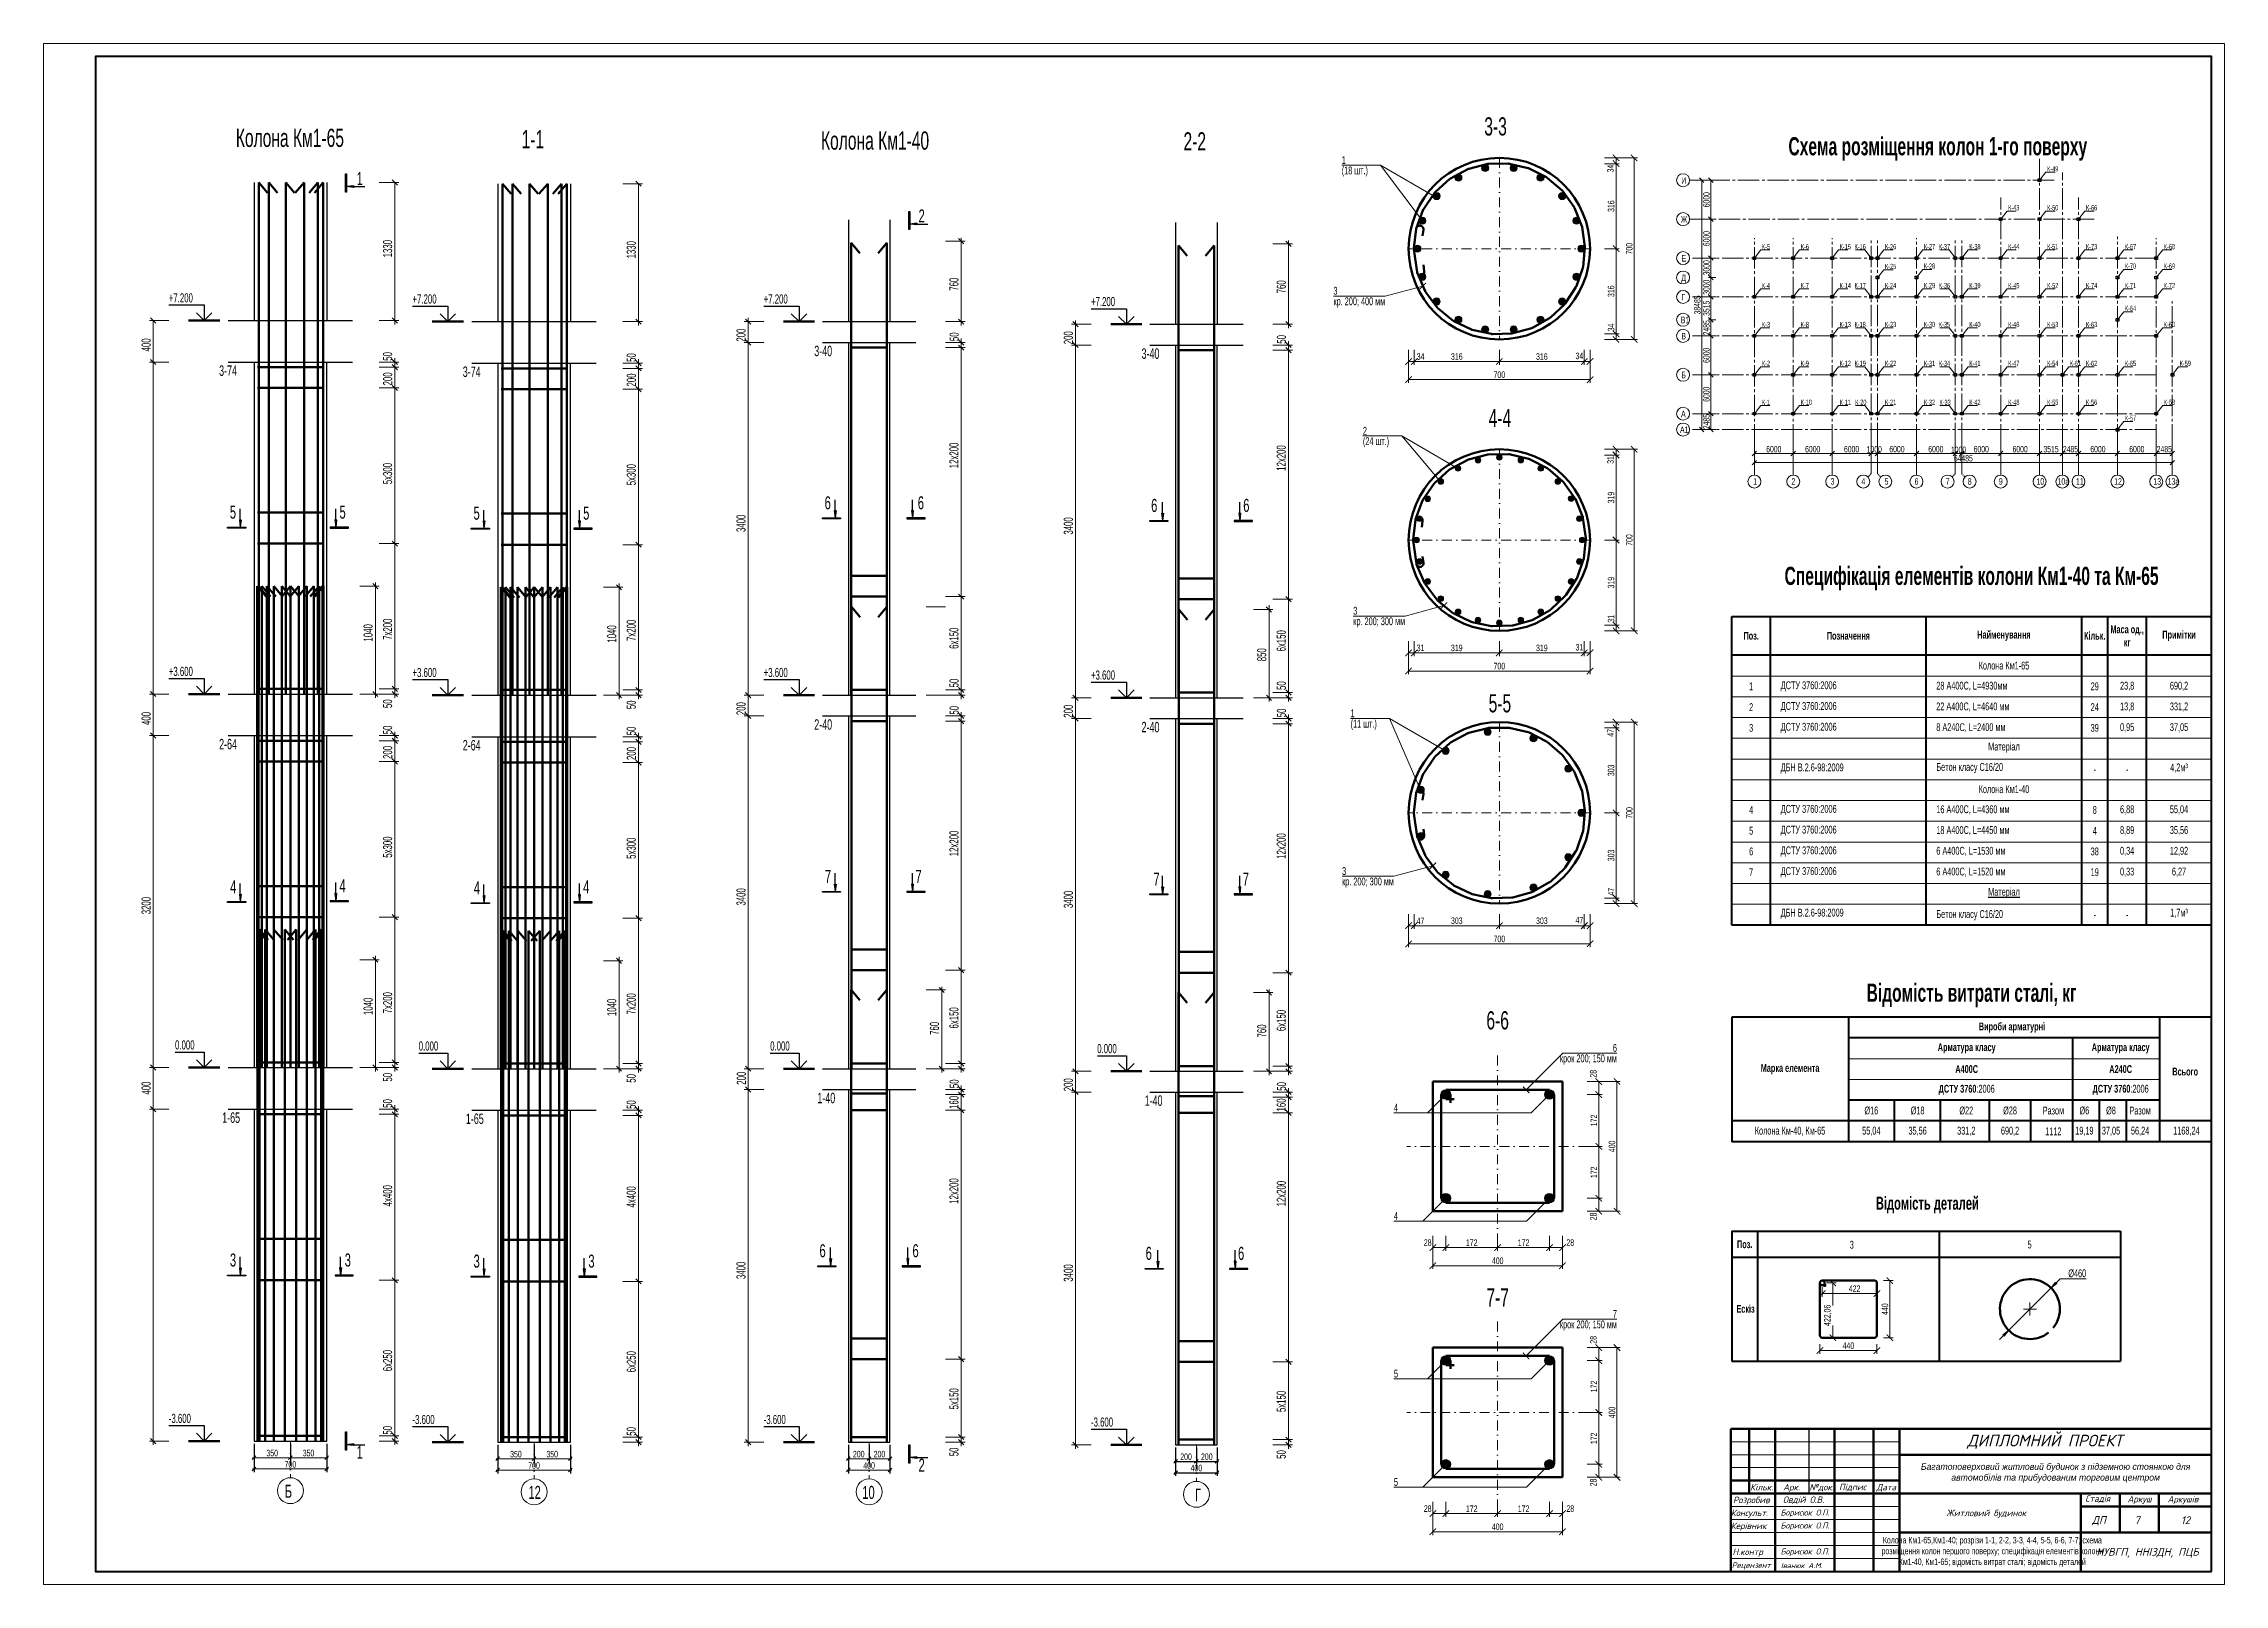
# Model space of a CAD drawing. Extents: x -483223 to 550073, y -164053 to -64662.
# Drawn here: x -303771 to -219671, y -132422 to -73022 of the extents above; entities that cross this region are included whole.
import ezdxf

# ---------------------------------------------------------------- set-up
doc = ezdxf.new("R2010")
doc.units = 0
doc.header["$MEASUREMENT"] = 0
for name, pattern in [('DASHDOT', [25.4, 12.7, -6.35, 0, -6.35]), ('K5LT_AXLED', [16.25, 11.75, -1.5, 1.5, -1.5]), ('K5LT_THIN', [0])]:
    doc.linetypes.add(name, pattern=pattern)
doc.layers.get('0').update_dxf_attribs({"color": 40, "linetype": 'CONTINUOUS'})
doc.layers.get('Defpoints').update_dxf_attribs({"linetype": 'CONTINUOUS'})
for name, color, linetype in [('KOLONY', 60, 'CONTINUOUS'), ('NEW', 7, 'CONTINUOUS'), ('OPAL', 4, 'CONTINUOUS'), ('OTM', 9, 'CONTINUOUS'), ('SHTAMP', 31, 'CONTINUOUS'), ('Розмірні', 255, 'CONTINUOUS'), ('ТЕКСТ', 252, 'CONTINUOUS')]:
    doc.layers.add(name, color=color, linetype=linetype)
for name, color, linetype, lineweight in [('АРМАТУРА', 11, 'CONTINUOUS', 50), ('допоміжні', 255, 'CONTINUOUS', 25), ('ОСН. ПОТОВЩЕНА', 251, 'CONTINUOUS', 30), ('ОСН. ТОНКА', 250, 'CONTINUOUS', 15), ('Основна-товста', 254, 'CONTINUOUS', 50), ('Основна-тонка', 255, 'CONTINUOUS', 20), ('РАМКА', 250, 'CONTINUOUS', 40), ('РОЗМІР', 250, 'CONTINUOUS', 15), ('РОЗМІР МІЖ ОСЯМИ', 250, 'CONTINUOUS', 15), ('Товста1', 255, 'CONTINUOUS', 80), ('ШТРИХУВАННЯ', 250, 'CONTINUOUS', 9)]:
    doc.layers.add(name, color=color, linetype=linetype, lineweight=lineweight)
doc.layers.add('ВІСЬ', color=197, linetype='DASHDOT', lineweight=15, transparency=0.5)
doc.styles.add('вова', font='isocpeui.ttf')
doc.styles.add('Надпис', font='timesi.ttf', dxfattribs={"height": 2.5})
doc.styles.add('РОЗМІР', font='ARIALN.TTF', dxfattribs={"width": 0.75})
doc.dimstyles.new('M25', dxfattribs={"dimscale": 100, "dimtxt": 2.5, "dimasz": 1.42, "dimexe": 1.25, "dimexo": 1, "dimgap": 0.5, "dimtad": 1, "dimdec": 1, "dimlfac": 0.25, "dimtxsty": 'РОЗМІР', "dimblk": 'OBLIQUE', "dimcen": 2, "dimdle": 0.55, "dimadec": 0, "dimazin": 0, "dimtfac": 1, "dimtdec": 1, "dimtmove": 0, "dimatfit": 3, "dimfxl": 1, "dimlwd": -1, "dimarcsym": 0})
doc.dimstyles.new('М 10', dxfattribs={"dimtxt": 250, "dimasz": 250, "dimexe": 125, "dimexo": 250, "dimgap": 62.5, "dimtad": 1, "dimlfac": 0.1, "dimtxsty": 'РОЗМІР', "dimblk": 'ARCHTICK', "dimcen": 250, "dimadec": 0, "dimazin": 0, "dimtfac": 1, "dimtix": 1, "dimtmove": 2, "dimatfit": 3, "dimfxl": 125, "dimlwd": -1, "dimlwe": -1, "dimarcsym": 0})
doc.dimstyles.new('М 20', dxfattribs={"dimtxt": 250, "dimasz": 250, "dimexe": 125, "dimexo": 250, "dimgap": 62.5, "dimtad": 1, "dimlfac": 0.2, "dimzin": 9, "dimtxsty": 'РОЗМІР', "dimblk": 'ARCHTICK', "dimcen": 250, "dimadec": 0, "dimazin": 0, "dimtfac": 1, "dimtix": 1, "dimtmove": 2, "dimatfit": 3, "dimfxl": 125, "dimlwd": -1, "dimlwe": -1, "dimarcsym": 0})
doc.dimstyles.new('М 400$0', dxfattribs={"dimscale": 0.7, "dimtxt": 350, "dimasz": 250, "dimexe": 125, "dimexo": 250, "dimgap": 62.5, "dimtad": 1, "dimdec": 0, "dimlfac": 4, "dimzin": 9, "dimtxsty": 'РОЗМІР', "dimblk": 'OBLIQUE', "dimcen": 250, "dimadec": 0, "dimazin": 0, "dimtfac": 1, "dimtdec": 0, "dimtix": 1, "dimtmove": 2, "dimatfit": 3, "dimfxl": 125, "dimlwd": -1, "dimlwe": -1, "dimarcsym": 0})

msp = doc.modelspace()

# ---------------------------------------------------------------- texts
at = {"color": 7, "insert": (-226179.0289, -128127.6918), "char_height": 250, "width": 10721.537987, "attachment_point": 5, "style": 'Надпис'}
msp.add_mtext('{\\fCS Standard|b0|i1|c204|p34;Багатоповерховий житловий будинок з підземною стоянкою для автомобілів та прибудованим торговим центром}', dxfattribs=at)
at = {"layer": 'NEW', "color": 7, "style": 'вова'}
for s, height, p in [('Овдій О.В.', 250, (-236697.147, -129282.4402)), ('Борисюк О.П.', 230, (-236787.1473, -129768.3077)), ('Борисюк О.П.', 230, (-236787.1473, -130268.3077)), ('Борисюк О.П.', 230, (-236787.1473, -131268.3077)), ('Іванюк А.М.', 200, (-236773.2674, -131796.6098))]:
    msp.add_text(s, height=height, dxfattribs=at).set_placement(p)
at = {"layer": 'OTM', "color": 7, "style": 'РОЗМІР', "width": 0.75}
for s, height, p in [('+7.200', 350, (-298943.2804, -82998.3879)), ('+7.200', 350, (-289546.2551, -83041.0313)), ('+7.200', 350, (-276001.8267, -83041.0374)), ('+7.200', 350, (-263379.6469, -83141.0374)), ('3-40', 400, (-274051.8267, -85071.0374)), ('3-40', 400, (-261429.6477, -85171.0374)), ('3-74', 400, (-297003.2804, -85828.3879)), ('3-74', 400, (-287606.2551, -85871.0313)), ('+3.600', 350, (-298943.2804, -97398.3879)), ('+3.600', 350, (-289546.2551, -97441.0313)), ('+3.600', 350, (-276001.8267, -97441.0374)), ('+3.600', 350, (-263379.6469, -97541.0374)), ('2-40', 400, (-274051.8267, -99471.0374)), ('2-40', 400, (-261429.6477, -99571.0374)), ('2-64', 400, (-297003.2804, -100228.3879)), ('2-64', 400, (-287606.2551, -100271.0313)), ('0.000', 350, (-298703.2804, -111798.3879)), ('0.000', 350, (-289306.2551, -111841.0313)), ('0.000', 350, (-275751.8267, -111841.0374)), ('0.000', 350, (-263139.6469, -111941.0374)), ('1-40', 400, (-273931.8267, -113871.0374)), ('1-65', 400, (-296883.2804, -114628.3879)), ('1-65', 400, (-287486.2551, -114671.0313)), ('1-40', 400, (-261309.6477, -113971.0374)), ('-3.600', 350, (-298943.2804, -126198.3879)), ('-3.600', 350, (-289546.2551, -126241.0313)), ('-3.600', 350, (-276001.8267, -126241.0374)), ('-3.600', 350, (-263379.6469, -126341.0374))]:
    msp.add_text(s, height=height, dxfattribs=at).set_placement(p)
at = {"layer": 'РОЗМІР', "color": 7, "style": 'РОЗМІР', "width": 0.75}
for s, p in [('1330', (-290333.2804, -81261.1663)), ('1330', (-280936.2551, -81303.8097)), ('760', (-268491.8289, -82548.4869)), ('760', (-255869.6469, -82648.4869)), ('200', (-276701.8267, -84511.0374)), ('400', (-299643.2804, -84888.3879)), ('50', (-290333.2804, -85248.3879)), ('50', (-268481.8289, -84491.0374)), ('200', (-264079.6469, -84611.0374)), ('50', (-255859.6469, -84591.0374)), ('200', (-290328.5755, -86198.3891)), ('50', (-280936.2551, -85291.0313)), ('200', (-280931.5502, -86241.0325)), ('12x200', (-268491.8289, -89391.0374)), ('12x200', (-255869.6469, -89491.0374)), ('5x300', (-290333.2804, -90008.3879)), ('5x300', (-280936.2551, -90051.0313)), ('3400', (-276701.8267, -91851.0374)), ('3400', (-264079.6469, -91951.0374)), ('1040', (-291083.2804, -96071.4678)), ('7x200', (-290333.2804, -96008.3879)), ('1040', (-281686.2551, -96114.1112)), ('7x200', (-280936.2551, -96051.0313)), ('6x150', (-268491.8289, -96353.92)), ('6x150', (-255869.6469, -96453.92)), ('850', (-256619.6469, -96833.3556)), ('50', (-268486.8265, -97841.0386)), ('50', (-290333.2804, -98638.3879)), ('50', (-280936.2551, -98681.0313)), ('50', (-255864.6445, -97941.0386)), ('400', (-299643.2804, -99288.3879)), ('200', (-276701.8267, -98911.0374)), ('50', (-268481.8289, -98891.0374)), ('200', (-264079.6469, -99011.0374)), ('50', (-255859.6469, -98991.0374)), ('50', (-290333.2804, -99648.3879)), ('50', (-280936.2551, -99691.0313)), ('200', (-290328.5755, -100598.3891)), ('200', (-280931.5502, -100641.0325)), ('12х200', (-268491.8289, -104351.0374)), ('5x300', (-290333.2804, -104408.3879)), ('5x300', (-280936.2551, -104451.0313)), ('12х200', (-255869.6469, -104451.0374)), ('3200', (-299643.2804, -106588.3879)), ('3400', (-276701.8267, -106251.0374)), ('3400', (-264079.6469, -106351.0374)), ('1040', (-291083.2804, -110471.4678)), ('7x200', (-290333.2804, -110408.3879)), ('1040', (-281686.2551, -110514.1112)), ('7x200', (-280936.2551, -110451.0313)), ('760', (-269241.8289, -111238.0138)), ('6x150', (-268491.8289, -110990.9434)), ('760', (-256619.6469, -111338.0138)), ('6x150', (-255869.6469, -111090.9434)), ('200', (-276688.6561, -113160.4973)), ('400', (-299643.2804, -113538.3879)), ('50', (-290333.2804, -113038.3879)), ('50', (-280936.2551, -113081.0313)), ('50', (-268481.8267, -113291.0374)), ('200', (-264079.6469, -113411.0374)), ('50', (-255859.6477, -113391.0374)), ('50', (-290333.2804, -114048.3879)), ('50', (-280936.2551, -114091.0313)), ('160', (-268491.8267, -114090.8962)), ('160', (-255869.6477, -114190.8962)), ('12x200', (-268491.8267, -117751.0374)), ('12x200', (-255869.6477, -117851.0374)), ('4x400', (-290333.2804, -117849.1233)), ('4x400', (-280936.2551, -117891.7667)), ('3400', (-276701.8267, -120651.0374)), ('3400', (-264079.6469, -120751.0374)), ('6x250', (-290333.2804, -124205.1742)), ('6x250', (-280936.2551, -124247.8176)), ('5x150', (-268491.8267, -125677.9506)), ('5x150', (-255869.6477, -125777.9506)), ('50', (-290333.2735, -126648.3925)), ('50', (-280936.2482, -126691.0359)), ('50', (-268491.8267, -127481.0374)), ('50', (-255869.6477, -127581.0374))]:
    msp.add_text(s, height=350, rotation=90, dxfattribs=at).set_placement(p)
at = {"layer": 'Розмірні', "color": 7, "style": 'вова'}
for s, height, p in [('Кільк.', 250, (-237957.7811, -128799.1575)), ('Арк.', 250, (-236687.1373, -128799.1575)), ('№док.', 250, (-235678.064, -128799.1575)), ('Підпис', 250, (-234532.8795, -128791.1318)), ('Дата', 250, (-233089.221, -128799.1575)), ('Розробив', 250, (-238620.5169, -129291.7944)), ('Стадія', 250, (-225038.0973, -129240.6935)), ('Аркуш', 250, (-223407.9187, -129257.2936)), ('Аркушів', 250, (-221863.5386, -129262.128)), ('Консульт.', 250, (-238706.5085, -129790.7369)), ('Керівник', 250, (-238706.5085, -130290.7369)), ('Житловий будинок', 250, (-230398.3644, -129794.6791)), ('ДП', 300, (-224776.6978, -130090.5988)), ('7', 300, (-223146.445, -130098.0764)), ('12', 300, (-221348.7454, -130098.0764)), ('Н.контр', 250, (-238641.2939, -131293.3209)), ('НУВГП, ННІЗДН, ПЦБ', 300, (-224605.0823, -131319.4285)), ('Рецензент', 220, (-238670.2531, -131793.3209))]:
    msp.add_text(s, height=height, dxfattribs=at).set_placement(p)
at = {"layer": 'ТЕКСТ', "color": 7, "style": 'РОЗМІР', "width": 0.75}
for s, height, p in [('Колона Км1-65', 700, (-296357.8593, -77004.79)), ('1-1', 700, (-285336.5548, -77055.0389)), ('Колона Км1-40', 700, (-273791.7238, -77108.7734)), ('2-2', 700, (-259813.4397, -77139.9536)), ('1', 500, (-291699.404, -78470.4201)), ('И', 250, (-240614.8105, -78423.3189)), ('К-49', 200, (-226510.4609, -77948.7861)), ('2', 500, (-270029.7245, -79913.0696)), ('Ж', 250, (-240631.347, -79923.5083)), ('К-43', 200, (-228010.4609, -79448.7861)), ('К-50', 200, (-226510.4609, -79448.7861)), ('К-66', 200, (-225010.4609, -79448.7861)), ('Е', 250, (-240604.8886, -81423.3189)), ('К-5', 200, (-237510.4609, -80948.7861)), ('К-6', 200, (-236010.4609, -80948.7857)), ('К-15', 200, (-234510.4609, -80948.7861)), ('К-16', 200, (-233935.6661, -80948.7861)), ('К-26', 200, (-232760.4609, -80948.7861)), ('К-25', 200, (-232760.4609, -81712.3811)), ('К-27', 200, (-231260.4609, -80948.7861)), ('К-28', 200, (-231260.4609, -81698.7851)), ('К-37', 200, (-230683.3584, -80948.7866)), ('К-38', 200, (-229510.4609, -80948.7861)), ('К-44', 200, (-228010.4609, -80948.7861)), ('К-51', 200, (-226510.4609, -80948.7861)), ('К-73', 200, (-225010.4609, -80948.7861)), ('К-67', 200, (-223510.4609, -80948.7861)), ('К-70', 200, (-223510.4609, -81698.7851)), ('К-68', 200, (-222010.4609, -80948.7861)), ('К-69', 200, (-222010.4609, -81698.7851)), ('Д', 250, (-240614.6843, -82173.3189)), ('К-4', 200, (-237510.4609, -82448.7861)), ('К-7', 200, (-236010.4609, -82448.7861)), ('К-14', 200, (-234510.4609, -82448.7861)), ('К-17', 200, (-233934.336, -82448.7861)), ('К-24', 200, (-232760.4609, -82448.7861)), ('К-29', 200, (-231260.4609, -82448.7861)), ('К-36', 200, (-230683.3584, -82448.7861)), ('К-39', 200, (-229510.4609, -82448.7861)), ('К-45', 200, (-228010.4609, -82448.7861)), ('К-52', 200, (-226510.4609, -82448.7861)), ('К-74', 200, (-225010.4609, -82448.7861)), ('К-71', 200, (-223510.4609, -82448.7861)), ('К-72', 200, (-222010.4609, -82448.7861)), ('Г', 250, (-240604.8886, -82923.3189)), ('К-64', 200, (-223510.4609, -83327.536)), ('В1', 250, (-240634.9327, -83801.9986)), ('К-3', 200, (-237510.4609, -83948.7861)), ('К-8', 200, (-236010.4609, -83948.7861)), ('К-13', 200, (-234510.4609, -83948.7861)), ('К-18', 200, (-233934.6429, -83948.7861)), ('К-23', 200, (-232760.4609, -83948.7861)), ('К-30', 200, (-231260.4609, -83948.7861)), ('К-35', 200, (-230683.6654, -83948.7861)), ('К-40', 200, (-229510.4609, -83948.7861)), ('К-46', 200, (-228010.4609, -83948.7861)), ('К-53', 200, (-226510.4609, -83948.7861)), ('К-63', 200, (-225010.4609, -83948.7861)), ('К-60', 200, (-222010.4609, -83948.7861)), ('В', 250, (-240614.8105, -84423.3189)), ('Б', 250, (-240614.8105, -85923.3189)), ('К-2', 200, (-237510.4609, -85448.7861)), ('К-9', 200, (-236010.4609, -85448.7861)), ('К-12', 200, (-234510.4609, -85448.7861)), ('К-19', 200, (-233933.7221, -85448.7861)), ('К-22', 200, (-232760.4609, -85448.7861)), ('К-31', 200, (-231260.4609, -85448.7861)), ('К-34', 200, (-230682.7445, -85448.7861)), ('К-41', 200, (-229510.4609, -85448.7861)), ('К-47', 200, (-228010.4609, -85448.7861)), ('К-54', 200, (-226510.4609, -85448.7861)), ('К-61', 200, (-225631.7105, -85448.7861)), ('К-62', 200, (-225010.4609, -85448.7861)), ('К-65', 200, (-223510.4609, -85448.7861)), ('К-59', 200, (-221396.6151, -85448.7857)), ('А', 250, (-240624.7324, -87423.3189)), ('К-1', 200, (-237510.4609, -86948.7861)), ('К-10', 200, (-236010.4609, -86948.7861)), ('К-11', 200, (-234510.4609, -86948.7861)), ('К-20', 200, (-233911.0072, -86948.7861)), ('К-21', 200, (-232760.4609, -86948.7861)), ('К-32', 200, (-231260.4609, -86948.7861)), ('К-33', 200, (-230660.0296, -86948.7861)), ('К-42', 200, (-229510.4609, -86948.7861)), ('К-48', 200, (-228010.4609, -86948.7861)), ('К-55', 200, (-226510.4609, -86948.7861)), ('К-56', 200, (-225010.4609, -86948.7861)), ('К-57', 200, (-223510.4609, -87561.2314)), ('К-58', 200, (-222010.4609, -86948.7861)), ('А1', 250, (-240665.6367, -88035.7642)), ('1', 250, (-237841.9714, -90026.4997)), ('2', 250, (-236368.4297, -90026.4997)), ('3', 250, (-234858.5079, -90026.4997)), ('4', 250, (-233668.4297, -90026.4997)), ('5', 250, (-232775.8772, -90026.4997)), ('6', 250, (-231618.4297, -90026.4997)), ('7', 250, (-230418.4297, -90026.4997)), ('8', 250, (-229568.4297, -90026.4997)), ('9', 250, (-228368.4297, -90026.4997)), ('10', 250, (-226921.3464, -90026.4997)), ('10а', 250, (-226106.1259, -90026.4904)), ('11', 250, (-225394.8881, -90026.4997)), ('12', 250, (-223921.3464, -90026.4997)), ('13', 250, (-222411.4245, -90026.4997)), ('13а', 250, (-221862.0473, -90026.4997)), ('6', 500, (-273653.0509, -90975.5822)), ('6', 500, (-270059.4324, -90975.5822)), ('6', 500, (-261060.6976, -91075.5822)), ('6', 500, (-257509.2126, -91075.5822)), ('5', 500, (-296589.5125, -91332.9327)), ('5', 500, (-292361.012, -91332.9327)), ('5', 500, (-287192.4872, -91375.5761)), ('5', 500, (-282963.9867, -91375.5761)), ('7', 500, (-273642.142, -105384.1088)), ('7', 500, (-270149.7674, -105384.1088)), ('7', 500, (-260972.851, -105484.1088)), ('7', 500, (-257528.0473, -105484.1088)), ('4', 500, (-296578.2574, -105776.4593)), ('4', 500, (-292364.0816, -105741.4593)), ('4', 500, (-287181.2321, -105819.1027)), ('4', 500, (-282967.0563, -105784.1027)), ('6', 500, (-273849.9371, -119810.5822)), ('6', 500, (-270263.6079, -119810.5822)), ('6', 500, (-261272.3217, -119910.5822)), ('6', 500, (-257709.5751, -119910.5822)), ('3', 500, (-296586.443, -120167.9327)), ('3', 500, (-292160.4242, -120167.9327)), ('3', 500, (-287189.4176, -120210.5761)), ('3', 500, (-282763.3988, -120210.5761)), ('1', 500, (-291699.404, -127577.7926)), ('2', 500, (-270029.7245, -128075.5486)), ('Б', 500, (-294471.6431, -129084.4669)), ('12', 500, (-285074.6177, -129127.1103)), ('10', 500, (-272199.83, -129127.1164)), ('Г', 500, (-259364.4302, -129227.1164))]:
    msp.add_text(s, height=height, dxfattribs=at).set_placement(p)
at = {"layer": 'ТЕКСТ', "color": 7, "ltscale": 30, "style": 'РОЗМІР'}
for s, insert, char_height, width, attachment_point in [('3-3', (-247777.4525, -76574.0398), 700, 22648.048324, 8), ('1', (-253710.9466, -77661.8037), 300, 2279.46491, 7), ('{\\fArial Narrow|b1|i0|c204|p34;Схема розміщення колон 1-го поверху}', (-230723.1172, -77539.4419), 700, 12161.46683, 8), ('(18 шт.)', (-253710.9466, -77761.8037), 300, 2279.46491, 1), ('3', (-254030.5742, -82705.6572), 300, 2279.46491, 7), ('кр. 200; 400 мм', (-254030.5742, -82805.6572), 300, 2279.46491, 1), ('\\pt9800;4-4', (-247609.9414, -87802.0189), 700, 22648.048324, 8), ('2', (-252894.0342, -88098.6234), 300, 2279.46491, 7), ('(24 шт.)', (-252894.0342, -88198.6234), 300, 2279.46491, 1), ('{\\fArial Narrow|b1|i0|c204|p34;Специфікація елементів колони Км1-40 та Км-65}', (-229421.4455, -94102.1386), 700, 22648.048324, 8), ('3', (-253266.0725, -95040.5186), 300, 2279.46491, 7), ('кр. 200; 300 мм', (-253266.0725, -95140.5186), 300, 2279.46491, 1), ('{\\fArial Narrow|b1|i0|c204|p34;Поз.}', (-237921.4455, -95852.1386), 300, 1500, 5), ('{\\fArial Narrow|b1|i0|c204|p34;Позначення}', (-234171.4455, -95852.1386), 300, 6000, 5), ('{\\fArial Narrow|b1|i0|c204|p34;Найменування}', (-228171.4455, -95852.1386), 300, 6000, 5), ('{\\fArial Narrow|b1|i0|c204|p34;Кільк.}', (-224671.4455, -95852.1386), 300, 1000, 5), ('{\\fArial Narrow|b1|i0|c204|p34;Маса од.,\\Pкг}', (-223421.4455, -95852.1386), 300, 1500, 5), ('{\\fArial Narrow|b1|i0|c204|p34;Примітки}', (-221421.4455, -95852.1386), 300, 2500, 5), ('Колона Км1-65', (-228171.4455, -97002.1386), 300, 6000, 5), ('5-5', (-247609.9414, -98813.0096), 700, 22648.048324, 8), ('1', (-237921.4455, -97802.1386), 300, 1500, 5), ('     ДСТУ 3760:2006', (-237171.4455, -97802.1386), 300, 6000, 4), ('     28 А400С, L=4930мм', (-231171.4455, -97802.1386), 300, 6000, 4), ('29', (-224671.4455, -97802.1386), 300, 1000, 5), ('23,8', (-223421.4455, -97802.1386), 300, 1500, 5), ('690,2', (-221421.4455, -97802.1386), 300, 2500, 5), ('(11 шт.)', (-253368.3053, -99089.4999), 300, 2279.46491, 1), ('1', (-253368.3053, -98989.4999), 300, 2279.46491, 7), ('2', (-237921.4455, -98602.1386), 300, 1500, 5), ('     ДСТУ 3760:2006', (-237171.4455, -98602.1386), 300, 6000, 4), ('     ДСТУ 3760:2006', (-237171.4455, -99402.1386), 300, 6000, 4), ('     8 А240С, L=2400 мм', (-231171.4455, -99402.1386), 300, 6000, 4), ('    22 А400С, L=4640 мм', (-231096.8525, -98602.1386), 300, 6000, 4), ('24', (-224671.4455, -98602.1386), 300, 1000, 5), ('0,95', (-223421.4455, -99402.1386), 300, 1500, 5), ('13,8', (-223421.4455, -98602.1386), 300, 1500, 5), ('331,2', (-221421.4455, -98602.1386), 300, 2500, 5), ('37,05', (-221421.4455, -99402.1386), 300, 2500, 5), ('3', (-237921.4455, -99402.1386), 300, 1500, 5), ('Матеріал', (-228171.4455, -100167.7934), 300, 6000, 5), ('39', (-224671.4455, -99402.1386), 300, 1000, 5), ('     ДБН В.2.6-98:2009', (-237171.4455, -100967.7934), 300, 6000, 4), ('     Бетон класу С16/20', (-231171.4455, -100953.4581), 300, 6000, 4), ('4,2м³', (-221421.4455, -100953.4581), 300, 2500, 5), ('Колона Км1-40', (-228171.4455, -101767.7934), 300, 6000, 5), ('-', (-224671.4455, -101002.1386), 300, 1000, 5), ('-', (-223421.4455, -101002.1386), 300, 1500, 5), ('4', (-237921.4455, -102567.7934), 300, 1500, 5), ('     ДСТУ 3760:2006', (-237171.4455, -102567.7934), 300, 6000, 4), ('     16 А400С, L=4360 мм', (-231171.4455, -102567.7934), 300, 6000, 4), ('8', (-224671.4455, -102567.7934), 300, 1000, 5), ('6,88', (-223421.4455, -102567.7934), 300, 1500, 5), ('55,04', (-221421.4455, -102567.7934), 300, 2500, 5), ('5', (-237921.4455, -103367.7934), 300, 1500, 5), ('     ДСТУ 3760:2006', (-237171.4455, -103367.7934), 300, 6000, 4), ('     18 А400С, L=4450 мм', (-231171.4455, -103367.7934), 300, 6000, 4), ('4', (-224671.4455, -103367.7934), 300, 1000, 5), ('8,89', (-223421.4455, -103367.7934), 300, 1500, 5), ('35,56', (-221421.4455, -103367.7934), 300, 2500, 5), ('6', (-237921.4455, -104167.7934), 300, 1500, 5), ('     ДСТУ 3760:2006', (-237171.4455, -104167.7934), 300, 6000, 4), ('     6 А400С, L=1530 мм', (-231171.4455, -104167.7934), 300, 6000, 4), ('38', (-224671.4455, -104167.7934), 300, 1000, 5), ('0,34', (-223421.4455, -104167.7934), 300, 1500, 5), ('12,92', (-221421.4455, -104167.7934), 300, 2500, 5), ('3', (-253697.2992, -105073.3267), 300, 2279.46491, 7), ('7', (-237921.4455, -104967.7934), 300, 1500, 5), ('     ДСТУ 3760:2006', (-237171.4455, -104967.7934), 300, 6000, 4), ('     6 А400С, L=1520 мм', (-231171.4455, -104967.7934), 300, 6000, 4), ('19', (-224671.4455, -104967.7934), 300, 1000, 5), ('0,33', (-223421.4455, -104967.7934), 300, 1500, 5), ('6,27', (-221421.4455, -104967.7934), 300, 2500, 5), ('кр. 200; 300 мм', (-253697.2992, -105173.3267), 300, 2279.46491, 1), ('{\\LМатеріал}', (-228171.4455, -105767.7934), 300, 6000, 5), ('     ДБН В.2.6-98:2009', (-237171.4455, -106567.7934), 300, 6000, 4), ('     Бетон класу С16/20', (-231171.4455, -106624.3005), 300, 6000, 4), ('-', (-224671.4455, -106602.1386), 300, 1000, 5), ('-', (-223421.4455, -106602.1386), 300, 1500, 5), ('1,7м³', (-221421.4455, -106553.4581), 300, 2500, 5), ('{\\fArial Narrow|b1|i0|c204|p34;Відомість витрати сталі, кг}', (-229421.4452, -110172.913), 700, 22648.048324, 8), ('6-6', (-247697.4419, -111036.5521), 700, 22648.048324, 8), ('{\\fArial Narrow|b1|i0|c204|p34;Вироби арматурні}', (-227864.3971, -110957.6556), 300, 6000, 5), ('6', (-243097.4419, -111892.3386), 300, 2279.46491, 9), ('{\\fArial Narrow|b1|i0|c204|p34;Арматура класу}', (-229609.6337, -111757.6556), 300, 6000, 5), ('{\\fArial Narrow|b1|i0|c204|p34;Арматура класу}', (-223671.4452, -111757.6556), 300, 3000, 5), ('{\\fArial Narrow|b0|i0|c204|p34;крок 200; 150 мм}', (-243097.4419, -111992.3386), 300, 2279.46491, 3), ('{\\fArial Narrow|b1|i0|c204|p34;Марка елемента}', (-236421.4452, -112557.6556), 300, 4500, 5), ('{\\fArial Narrow|b1|i0|c204|p34;А400С}', (-229609.6337, -112557.6556), 300, 6000, 5), ('{\\fArial Narrow|b1|i0|c204|p34;А240С}', (-223671.4452, -112557.6556), 300, 3000, 5), ('{\\fArial Narrow|b1|i0|c204|p34;Всього}', (-221182.0299, -112655.074), 300, 2000, 5), ('{\\fArial Narrow|b1|i0|c204|p34;ДСТУ 3760}:2006', (-229609.6337, -113357.6556), 300, 6000, 5), ('{\\fArial Narrow|b1|i0|c204|p34;ДСТУ 3760}:2006', (-223671.4452, -113357.6556), 300, 3000, 5), ('4', (-251697.4419, -114193.6589), 300, 2279.46491, 7), ('%%C16', (-233286.1169, -114157.6556), 300, 1500, 5), ('%%C18', (-231502.627, -114157.6556), 300, 1500, 5), ('%%C22', (-229624.6539, -114157.6556), 300, 1500, 5), ('%%C28', (-227937.4679, -114157.6556), 300, 1500, 5), ('{\\fArial Narrow|b0|i0|c204|p34;Разом}', (-226266.0545, -114157.6556), 300, 1500, 5), ('%%C6', (-225070.5847, -114157.6556), 300, 1500, 5), ('%%C8', (-224044.2542, -114157.6556), 300, 1500, 5), ('{\\fArial Narrow|b0|i0|c204|p34;Разом}', (-222921.4452, -114157.6556), 300, 1500, 5), ('Колона Км-40, Км-65', (-236421.4452, -114957.6556), 300, 4500, 5), ('55,04', (-233286.1169, -114957.6556), 300, 1500, 5), ('35,56', (-231502.627, -114957.6556), 300, 1500, 5), ('331,2', (-229624.6539, -114957.6556), 300, 1500, 5), ('690,2', (-227937.4679, -114957.6556), 300, 1500, 5), ('1112', (-226266.0545, -114957.6556), 300, 1500, 5), ('19,19', (-225070.5847, -114957.6556), 300, 1500, 5), ('37,05', (-224044.2542, -114957.6556), 300, 1500, 5), ('56,24', (-222921.4452, -114957.6556), 300, 1500, 5), ('1168,24', (-221135.7429, -114957.6556), 300, 2000, 5), ('{\\fArial Narrow|b1|i0|c204|p34;Відомість деталей}', (-231126.4661, -118121.3106), 500, 22648.048324, 8), ('4', (-251697.4419, -118370.4356), 300, 2279.46491, 7), ('{\\fArial Narrow|b1|i0|c204|p34;Поз.}', (-238171.4452, -119311.1651), 300, 1000, 5), ('3', (-234039.6969, -119329.9767), 300, 1000, 5), ('5', (-227183.315, -119322.0262), 300, 1000, 5), ('7-7', (-247697.4419, -121709.9808), 700, 22648.048324, 8), ('{\\fArial Narrow|b0|i0|c204|p34;%%C460}', (-225001.1835, -120590.9034), 300, 3707.608357, 9), ('7', (-243097.4419, -122149.3753), 300, 2279.46491, 9), ('{\\fArial Narrow|b1|i0|c204|p34;Ескіз}', (-238138.163, -121801.4014), 300, 7000, 5), ('{\\fArial Narrow|b0|i0|c204|p34;крок 200; 150 мм}', (-243097.4419, -122249.3753), 300, 2279.46491, 3), ('5', (-251697.4419, -124450.6957), 300, 2279.46491, 7), ('5', (-251697.4419, -128627.4724), 300, 2279.46491, 7)]:
    msp.add_mtext(s, dxfattribs=dict(at, insert=insert, char_height=char_height, width=width, attachment_point=attachment_point))
at = {"layer": 'ТЕКСТ', "color": 7, "insert": (-228619.0643, -131172.1397), "char_height": 250, "width": 7000, "attachment_point": 5, "style": 'РОЗМІР'}
msp.add_mtext('Колона Км1-65,Км1-40; розрізи 1-1, 2-2, 3-3, 4-4, 5-5, 6-6, 7-7; схема розміщення колон першого поверху; специфікація елементів колони Км1-40, Км1-65; відомість витрат сталі; відомість деталей', dxfattribs=at)
at = {"layer": 'Товста1', "color": 7, "style": 'вова'}
msp.add_text('ДИПЛОМНИЙ ПРОЕКТ', height=450, dxfattribs=at).set_placement((-229589.9551, -127103.3301))

# ---------------------------------------------------------------- blocks, each defined once
blk = doc.blocks.new('_OBLIQUE')
at = {"color": 0, "linetype": 'ByBlock'}
blk.add_line((-0.5, -0.5), (0.5, 0.5), dxfattribs=at)
blk = doc.blocks.new('*D147')
at = {"layer": 'Defpoints', "color": 0, "transparency": 16777216}
for p in [(-237798, -88238), (-236298, -88238), (-236298, -88826)]:
    blk.add_point(p, dxfattribs=at)
at = {"layer": 'РОЗМІР МІЖ ОСЯМИ', "color": 0, "transparency": 16777216}
for p, q in [((-237798, -88413), (-237798, -88914)), ((-237798, -88826), (-236298, -88826)), ((-236298, -88413), (-236298, -88914))]:
    blk.add_line(p, q, dxfattribs=at)
at = {"layer": 'РОЗМІР МІЖ ОСЯМИ', "color": 0, "transparency": 16777216, "xscale": 175, "yscale": 175, "zscale": 175, "rotation": 180}
blk.add_blockref('_OBLIQUE', (-237798, -88826), dxfattribs=at)
at = {"layer": 'РОЗМІР МІЖ ОСЯМИ', "color": 0, "transparency": 16777216, "xscale": 175, "yscale": 175, "zscale": 175}
blk.add_blockref('_OBLIQUE', (-236298, -88826), dxfattribs=at)
at = {"layer": 'РОЗМІР МІЖ ОСЯМИ', "color": 0, "transparency": 16777216, "insert": (-237048, -88658), "char_height": 245, "attachment_point": 5, "style": 'РОЗМІР'}
blk.add_mtext('6000', dxfattribs=at)
blk = doc.blocks.new('*D148')
at = {"layer": 'Defpoints', "color": 0, "transparency": 16777216}
for p in [(-236298, -88238), (-234798, -88238), (-234798, -88826)]:
    blk.add_point(p, dxfattribs=at)
at = {"layer": 'РОЗМІР МІЖ ОСЯМИ', "color": 0, "transparency": 16777216}
for p, q in [((-236298, -88413), (-236298, -88914)), ((-236298, -88826), (-234798, -88826)), ((-234798, -88413), (-234798, -88914))]:
    blk.add_line(p, q, dxfattribs=at)
at = {"layer": 'РОЗМІР МІЖ ОСЯМИ', "color": 0, "transparency": 16777216, "xscale": 175, "yscale": 175, "zscale": 175, "rotation": 180}
blk.add_blockref('_OBLIQUE', (-236298, -88826), dxfattribs=at)
at = {"layer": 'РОЗМІР МІЖ ОСЯМИ', "color": 0, "transparency": 16777216, "xscale": 175, "yscale": 175, "zscale": 175}
blk.add_blockref('_OBLIQUE', (-234798, -88826), dxfattribs=at)
at = {"layer": 'РОЗМІР МІЖ ОСЯМИ', "color": 0, "transparency": 16777216, "insert": (-235548, -88658), "char_height": 245, "attachment_point": 5, "style": 'РОЗМІР'}
blk.add_mtext('6000', dxfattribs=at)
blk = doc.blocks.new('*D149')
at = {"layer": 'Defpoints', "color": 0, "transparency": 16777216}
for p in [(-234798, -88238), (-233298, -88238), (-233298, -88826)]:
    blk.add_point(p, dxfattribs=at)
at = {"layer": 'РОЗМІР МІЖ ОСЯМИ', "color": 0, "transparency": 16777216}
for p, q in [((-234798, -88413), (-234798, -88914)), ((-234798, -88826), (-233298, -88826)), ((-233298, -88413), (-233298, -88914))]:
    blk.add_line(p, q, dxfattribs=at)
at = {"layer": 'РОЗМІР МІЖ ОСЯМИ', "color": 0, "transparency": 16777216, "xscale": 175, "yscale": 175, "zscale": 175, "rotation": 180}
blk.add_blockref('_OBLIQUE', (-234798, -88826), dxfattribs=at)
at = {"layer": 'РОЗМІР МІЖ ОСЯМИ', "color": 0, "transparency": 16777216, "xscale": 175, "yscale": 175, "zscale": 175}
blk.add_blockref('_OBLIQUE', (-233298, -88826), dxfattribs=at)
at = {"layer": 'РОЗМІР МІЖ ОСЯМИ', "color": 0, "transparency": 16777216, "insert": (-234048, -88658), "char_height": 245, "attachment_point": 5, "style": 'РОЗМІР'}
blk.add_mtext('6000', dxfattribs=at)
blk = doc.blocks.new('*D150')
at = {"layer": 'Defpoints', "color": 0, "transparency": 16777216}
for p in [(-233298, -88238), (-233048, -88238), (-233048, -88826)]:
    blk.add_point(p, dxfattribs=at)
at = {"layer": 'РОЗМІР МІЖ ОСЯМИ', "color": 0, "transparency": 16777216}
for p, q in [((-233298, -88413), (-233298, -88914)), ((-233298, -88826), (-233048, -88826)), ((-233048, -88413), (-233048, -88914))]:
    blk.add_line(p, q, dxfattribs=at)
at = {"layer": 'РОЗМІР МІЖ ОСЯМИ', "color": 0, "transparency": 16777216, "xscale": 175, "yscale": 175, "zscale": 175, "rotation": 180}
blk.add_blockref('_OBLIQUE', (-233298, -88826), dxfattribs=at)
at = {"layer": 'РОЗМІР МІЖ ОСЯМИ', "color": 0, "transparency": 16777216, "xscale": 175, "yscale": 175, "zscale": 175}
blk.add_blockref('_OBLIQUE', (-233048, -88826), dxfattribs=at)
at = {"layer": 'РОЗМІР МІЖ ОСЯМИ', "color": 0, "transparency": 16777216, "insert": (-233173, -88667), "char_height": 245, "attachment_point": 5, "style": 'РОЗМІР'}
blk.add_mtext('1000', dxfattribs=at)
blk = doc.blocks.new('*D151')
at = {"layer": 'Defpoints', "color": 0, "transparency": 16777216}
for p in [(-233048, -88238), (-231548, -88238), (-231548, -88826)]:
    blk.add_point(p, dxfattribs=at)
at = {"layer": 'РОЗМІР МІЖ ОСЯМИ', "color": 0, "transparency": 16777216}
for p, q in [((-233048, -88413), (-233048, -88914)), ((-233048, -88826), (-231548, -88826)), ((-231548, -88413), (-231548, -88914))]:
    blk.add_line(p, q, dxfattribs=at)
at = {"layer": 'РОЗМІР МІЖ ОСЯМИ', "color": 0, "transparency": 16777216, "xscale": 175, "yscale": 175, "zscale": 175, "rotation": 180}
blk.add_blockref('_OBLIQUE', (-233048, -88826), dxfattribs=at)
at = {"layer": 'РОЗМІР МІЖ ОСЯМИ', "color": 0, "transparency": 16777216, "xscale": 175, "yscale": 175, "zscale": 175}
blk.add_blockref('_OBLIQUE', (-231548, -88826), dxfattribs=at)
at = {"layer": 'РОЗМІР МІЖ ОСЯМИ', "color": 0, "transparency": 16777216, "insert": (-232298, -88658), "char_height": 245, "attachment_point": 5, "style": 'РОЗМІР'}
blk.add_mtext('6000', dxfattribs=at)
blk = doc.blocks.new('*D152')
at = {"layer": 'Defpoints', "color": 0, "transparency": 16777216}
for p in [(-231548, -88238), (-230048, -88238), (-230048, -88826)]:
    blk.add_point(p, dxfattribs=at)
at = {"layer": 'РОЗМІР МІЖ ОСЯМИ', "color": 0, "transparency": 16777216}
for p, q in [((-231548, -88413), (-231548, -88914)), ((-231548, -88826), (-230048, -88826)), ((-230048, -88413), (-230048, -88914))]:
    blk.add_line(p, q, dxfattribs=at)
at = {"layer": 'РОЗМІР МІЖ ОСЯМИ', "color": 0, "transparency": 16777216, "xscale": 175, "yscale": 175, "zscale": 175, "rotation": 180}
blk.add_blockref('_OBLIQUE', (-231548, -88826), dxfattribs=at)
at = {"layer": 'РОЗМІР МІЖ ОСЯМИ', "color": 0, "transparency": 16777216, "xscale": 175, "yscale": 175, "zscale": 175}
blk.add_blockref('_OBLIQUE', (-230048, -88826), dxfattribs=at)
at = {"layer": 'РОЗМІР МІЖ ОСЯМИ', "color": 0, "transparency": 16777216, "insert": (-230798, -88658), "char_height": 245, "attachment_point": 5, "style": 'РОЗМІР'}
blk.add_mtext('6000', dxfattribs=at)
blk = doc.blocks.new('*D153')
at = {"layer": 'Defpoints', "color": 0, "transparency": 16777216}
for p in [(-230048, -88238), (-229798, -88238), (-229798, -88826)]:
    blk.add_point(p, dxfattribs=at)
at = {"layer": 'РОЗМІР МІЖ ОСЯМИ', "color": 0, "transparency": 16777216}
for p, q in [((-230048, -88413), (-230048, -88914)), ((-230048, -88826), (-229798, -88826)), ((-229798, -88413), (-229798, -88914))]:
    blk.add_line(p, q, dxfattribs=at)
at = {"layer": 'РОЗМІР МІЖ ОСЯМИ', "color": 0, "transparency": 16777216, "xscale": 175, "yscale": 175, "zscale": 175, "rotation": 180}
blk.add_blockref('_OBLIQUE', (-230048, -88826), dxfattribs=at)
at = {"layer": 'РОЗМІР МІЖ ОСЯМИ', "color": 0, "transparency": 16777216, "xscale": 175, "yscale": 175, "zscale": 175}
blk.add_blockref('_OBLIQUE', (-229798, -88826), dxfattribs=at)
at = {"layer": 'РОЗМІР МІЖ ОСЯМИ', "color": 0, "transparency": 16777216, "insert": (-229923, -88686), "char_height": 245, "attachment_point": 5, "style": 'РОЗМІР'}
blk.add_mtext('1000', dxfattribs=at)
blk = doc.blocks.new('*D154')
at = {"layer": 'Defpoints', "color": 0, "transparency": 16777216}
for p in [(-229798, -88238), (-228298, -88238), (-228298, -88826)]:
    blk.add_point(p, dxfattribs=at)
at = {"layer": 'РОЗМІР МІЖ ОСЯМИ', "color": 0, "transparency": 16777216}
for p, q in [((-229798, -88413), (-229798, -88914)), ((-229798, -88826), (-228298, -88826)), ((-228298, -88413), (-228298, -88914))]:
    blk.add_line(p, q, dxfattribs=at)
at = {"layer": 'РОЗМІР МІЖ ОСЯМИ', "color": 0, "transparency": 16777216, "xscale": 175, "yscale": 175, "zscale": 175, "rotation": 180}
blk.add_blockref('_OBLIQUE', (-229798, -88826), dxfattribs=at)
at = {"layer": 'РОЗМІР МІЖ ОСЯМИ', "color": 0, "transparency": 16777216, "xscale": 175, "yscale": 175, "zscale": 175}
blk.add_blockref('_OBLIQUE', (-228298, -88826), dxfattribs=at)
at = {"layer": 'РОЗМІР МІЖ ОСЯМИ', "color": 0, "transparency": 16777216, "insert": (-229048, -88658), "char_height": 245, "attachment_point": 5, "style": 'РОЗМІР'}
blk.add_mtext('6000', dxfattribs=at)
blk = doc.blocks.new('*D155')
at = {"layer": 'Defpoints', "color": 0, "transparency": 16777216}
for p in [(-228298, -88238), (-226798, -88238), (-226798, -88826)]:
    blk.add_point(p, dxfattribs=at)
at = {"layer": 'РОЗМІР МІЖ ОСЯМИ', "color": 0, "transparency": 16777216}
for p, q in [((-228298, -88413), (-228298, -88914)), ((-228298, -88826), (-226798, -88826)), ((-226798, -88413), (-226798, -88914))]:
    blk.add_line(p, q, dxfattribs=at)
at = {"layer": 'РОЗМІР МІЖ ОСЯМИ', "color": 0, "transparency": 16777216, "xscale": 175, "yscale": 175, "zscale": 175, "rotation": 180}
blk.add_blockref('_OBLIQUE', (-228298, -88826), dxfattribs=at)
at = {"layer": 'РОЗМІР МІЖ ОСЯМИ', "color": 0, "transparency": 16777216, "xscale": 175, "yscale": 175, "zscale": 175}
blk.add_blockref('_OBLIQUE', (-226798, -88826), dxfattribs=at)
at = {"layer": 'РОЗМІР МІЖ ОСЯМИ', "color": 0, "transparency": 16777216, "insert": (-227548, -88658), "char_height": 245, "attachment_point": 5, "style": 'РОЗМІР'}
blk.add_mtext('6000', dxfattribs=at)
blk = doc.blocks.new('*D156')
at = {"layer": 'Defpoints', "color": 0, "transparency": 16777216}
for p in [(-226798, -88238), (-225919, -88238), (-225919, -88826)]:
    blk.add_point(p, dxfattribs=at)
at = {"layer": 'РОЗМІР МІЖ ОСЯМИ', "color": 0, "transparency": 16777216}
for p, q in [((-226798, -88413), (-226798, -88914)), ((-226798, -88826), (-225919, -88826)), ((-225919, -88413), (-225919, -88914))]:
    blk.add_line(p, q, dxfattribs=at)
at = {"layer": 'РОЗМІР МІЖ ОСЯМИ', "color": 0, "transparency": 16777216, "xscale": 175, "yscale": 175, "zscale": 175, "rotation": 180}
blk.add_blockref('_OBLIQUE', (-226798, -88826), dxfattribs=at)
at = {"layer": 'РОЗМІР МІЖ ОСЯМИ', "color": 0, "transparency": 16777216, "xscale": 175, "yscale": 175, "zscale": 175}
blk.add_blockref('_OBLIQUE', (-225919, -88826), dxfattribs=at)
at = {"layer": 'РОЗМІР МІЖ ОСЯМИ', "color": 0, "transparency": 16777216, "insert": (-226358, -88658), "char_height": 245, "attachment_point": 5, "style": 'РОЗМІР'}
blk.add_mtext('3515', dxfattribs=at)
blk = doc.blocks.new('*D157')
at = {"layer": 'Defpoints', "color": 0, "transparency": 16777216}
for p in [(-225919, -88238), (-225298, -88238), (-225298, -88826)]:
    blk.add_point(p, dxfattribs=at)
at = {"layer": 'РОЗМІР МІЖ ОСЯМИ', "color": 0, "transparency": 16777216}
for p, q in [((-225919, -88413), (-225919, -88914)), ((-225919, -88826), (-225298, -88826)), ((-225298, -88413), (-225298, -88914))]:
    blk.add_line(p, q, dxfattribs=at)
at = {"layer": 'РОЗМІР МІЖ ОСЯМИ', "color": 0, "transparency": 16777216, "xscale": 175, "yscale": 175, "zscale": 175, "rotation": 180}
blk.add_blockref('_OBLIQUE', (-225919, -88826), dxfattribs=at)
at = {"layer": 'РОЗМІР МІЖ ОСЯМИ', "color": 0, "transparency": 16777216, "xscale": 175, "yscale": 175, "zscale": 175}
blk.add_blockref('_OBLIQUE', (-225298, -88826), dxfattribs=at)
at = {"layer": 'РОЗМІР МІЖ ОСЯМИ', "color": 0, "transparency": 16777216, "insert": (-225608, -88658), "char_height": 245, "attachment_point": 5, "style": 'РОЗМІР'}
blk.add_mtext('2485', dxfattribs=at)
blk = doc.blocks.new('*D158')
at = {"layer": 'Defpoints', "color": 0, "transparency": 16777216}
for p in [(-225298, -88238), (-223798, -88238), (-223798, -88826)]:
    blk.add_point(p, dxfattribs=at)
at = {"layer": 'РОЗМІР МІЖ ОСЯМИ', "color": 0, "transparency": 16777216}
for p, q in [((-225298, -88413), (-225298, -88914)), ((-225298, -88826), (-223798, -88826)), ((-223798, -88413), (-223798, -88914))]:
    blk.add_line(p, q, dxfattribs=at)
at = {"layer": 'РОЗМІР МІЖ ОСЯМИ', "color": 0, "transparency": 16777216, "xscale": 175, "yscale": 175, "zscale": 175, "rotation": 180}
blk.add_blockref('_OBLIQUE', (-225298, -88826), dxfattribs=at)
at = {"layer": 'РОЗМІР МІЖ ОСЯМИ', "color": 0, "transparency": 16777216, "xscale": 175, "yscale": 175, "zscale": 175}
blk.add_blockref('_OBLIQUE', (-223798, -88826), dxfattribs=at)
at = {"layer": 'РОЗМІР МІЖ ОСЯМИ', "color": 0, "transparency": 16777216, "insert": (-224548, -88658), "char_height": 245, "attachment_point": 5, "style": 'РОЗМІР'}
blk.add_mtext('6000', dxfattribs=at)
blk = doc.blocks.new('*D159')
at = {"layer": 'Defpoints', "color": 0, "transparency": 16777216}
for p in [(-223798, -88238), (-222298, -88238), (-222298, -88826)]:
    blk.add_point(p, dxfattribs=at)
at = {"layer": 'РОЗМІР МІЖ ОСЯМИ', "color": 0, "transparency": 16777216}
for p, q in [((-223798, -88413), (-223798, -88914)), ((-223798, -88826), (-222298, -88826)), ((-222298, -88413), (-222298, -88914))]:
    blk.add_line(p, q, dxfattribs=at)
at = {"layer": 'РОЗМІР МІЖ ОСЯМИ', "color": 0, "transparency": 16777216, "xscale": 175, "yscale": 175, "zscale": 175, "rotation": 180}
blk.add_blockref('_OBLIQUE', (-223798, -88826), dxfattribs=at)
at = {"layer": 'РОЗМІР МІЖ ОСЯМИ', "color": 0, "transparency": 16777216, "xscale": 175, "yscale": 175, "zscale": 175}
blk.add_blockref('_OBLIQUE', (-222298, -88826), dxfattribs=at)
at = {"layer": 'РОЗМІР МІЖ ОСЯМИ', "color": 0, "transparency": 16777216, "insert": (-223048, -88658), "char_height": 245, "attachment_point": 5, "style": 'РОЗМІР'}
blk.add_mtext('6000', dxfattribs=at)
blk = doc.blocks.new('*D160')
at = {"layer": 'Defpoints', "color": 0, "transparency": 16777216}
for p in [(-222298, -88238), (-221679, -88238), (-221679, -88826)]:
    blk.add_point(p, dxfattribs=at)
at = {"layer": 'РОЗМІР МІЖ ОСЯМИ', "color": 0, "transparency": 16777216}
for p, q in [((-222298, -88413), (-222298, -88914)), ((-222298, -88826), (-221679, -88826)), ((-221679, -88413), (-221679, -88914))]:
    blk.add_line(p, q, dxfattribs=at)
at = {"layer": 'РОЗМІР МІЖ ОСЯМИ', "color": 0, "transparency": 16777216, "xscale": 175, "yscale": 175, "zscale": 175, "rotation": 180}
blk.add_blockref('_OBLIQUE', (-222298, -88826), dxfattribs=at)
at = {"layer": 'РОЗМІР МІЖ ОСЯМИ', "color": 0, "transparency": 16777216, "xscale": 175, "yscale": 175, "zscale": 175}
blk.add_blockref('_OBLIQUE', (-221679, -88826), dxfattribs=at)
at = {"layer": 'РОЗМІР МІЖ ОСЯМИ', "color": 0, "transparency": 16777216, "insert": (-221989, -88658), "char_height": 245, "attachment_point": 5, "style": 'РОЗМІР'}
blk.add_mtext('2485', dxfattribs=at)
blk = doc.blocks.new('*D161')
at = {"layer": 'Defpoints', "color": 0, "transparency": 16777216}
for p in [(-237798, -88338), (-221679, -88338), (-221679, -89176)]:
    blk.add_point(p, dxfattribs=at)
at = {"layer": 'РОЗМІР МІЖ ОСЯМИ', "color": 0, "transparency": 16777216}
for p, q in [((-237798, -88513), (-237798, -89264)), ((-221679, -88513), (-221679, -89264)), ((-237798, -89176), (-221679, -89176))]:
    blk.add_line(p, q, dxfattribs=at)
at = {"layer": 'РОЗМІР МІЖ ОСЯМИ', "color": 0, "transparency": 16777216, "xscale": 175, "yscale": 175, "zscale": 175, "rotation": 180}
blk.add_blockref('_OBLIQUE', (-237798, -89176), dxfattribs=at)
at = {"layer": 'РОЗМІР МІЖ ОСЯМИ', "color": 0, "transparency": 16777216, "xscale": 175, "yscale": 175, "zscale": 175}
blk.add_blockref('_OBLIQUE', (-221679, -89176), dxfattribs=at)
at = {"layer": 'РОЗМІР МІЖ ОСЯМИ', "color": 0, "transparency": 16777216, "insert": (-229739, -89008), "char_height": 245, "attachment_point": 5, "style": 'РОЗМІР'}
blk.add_mtext('64485', dxfattribs=at)
blk = doc.blocks.new('*D162')
at = {"layer": 'Defpoints', "color": 0, "transparency": 16777216}
for p in [(-239478, -85789), (-239114, -85789), (-239114, -87289)]:
    blk.add_point(p, dxfattribs=at)
at = {"layer": 'РОЗМІР МІЖ ОСЯМИ', "color": 0, "transparency": 16777216}
for p, q in [((-239289, -85789), (-239565, -85789)), ((-239478, -87289), (-239478, -85789)), ((-239289, -87289), (-239565, -87289))]:
    blk.add_line(p, q, dxfattribs=at)
at = {"layer": 'РОЗМІР МІЖ ОСЯМИ', "color": 0, "transparency": 16777216, "xscale": 175, "yscale": 175, "zscale": 175}
for p, rotation in [((-239478, -85789), 90), ((-239478, -87289), 270)]:
    blk.add_blockref('_OBLIQUE', p, dxfattribs=dict(at, rotation=rotation))
at = {"layer": 'РОЗМІР МІЖ ОСЯМИ', "color": 0, "transparency": 16777216, "insert": (-239646, -86539), "char_height": 245, "attachment_point": 5, "rotation": 90, "style": 'РОЗМІР'}
blk.add_mtext('6000', dxfattribs=at)
blk = doc.blocks.new('*D163')
at = {"layer": 'Defpoints', "color": 0, "transparency": 16777216}
for p in [(-239114, -87289), (-239478, -87901), (-239114, -87901)]:
    blk.add_point(p, dxfattribs=at)
at = {"layer": 'РОЗМІР МІЖ ОСЯМИ', "color": 0, "transparency": 16777216}
for p, q in [((-239289, -87289), (-239565, -87289)), ((-239478, -87289), (-239478, -87901)), ((-239289, -87901), (-239565, -87901))]:
    blk.add_line(p, q, dxfattribs=at)
at = {"layer": 'РОЗМІР МІЖ ОСЯМИ', "color": 0, "transparency": 16777216, "xscale": 175, "yscale": 175, "zscale": 175}
for p, rotation in [((-239478, -87289), 90), ((-239478, -87901), 270)]:
    blk.add_blockref('_OBLIQUE', p, dxfattribs=dict(at, rotation=rotation))
at = {"layer": 'РОЗМІР МІЖ ОСЯМИ', "color": 0, "transparency": 16777216, "insert": (-239646, -87595), "char_height": 245, "attachment_point": 5, "rotation": 90, "style": 'РОЗМІР'}
blk.add_mtext('2485', dxfattribs=at)
blk = doc.blocks.new('*D164')
at = {"layer": 'Defpoints', "color": 0, "transparency": 16777216}
for p in [(-239478, -82789), (-239114, -82789), (-239114, -83668)]:
    blk.add_point(p, dxfattribs=at)
at = {"layer": 'РОЗМІР МІЖ ОСЯМИ', "color": 0, "transparency": 16777216}
for p, q in [((-239289, -82789), (-239565, -82789)), ((-239478, -83668), (-239478, -82789)), ((-239289, -83668), (-239565, -83668))]:
    blk.add_line(p, q, dxfattribs=at)
at = {"layer": 'РОЗМІР МІЖ ОСЯМИ', "color": 0, "transparency": 16777216, "xscale": 175, "yscale": 175, "zscale": 175}
for p, rotation in [((-239478, -82789), 90), ((-239478, -83668), 270)]:
    blk.add_blockref('_OBLIQUE', p, dxfattribs=dict(at, rotation=rotation))
at = {"layer": 'РОЗМІР МІЖ ОСЯМИ', "color": 0, "transparency": 16777216, "insert": (-239646, -83228), "char_height": 245, "attachment_point": 5, "rotation": 90, "style": 'РОЗМІР'}
blk.add_mtext('3515', dxfattribs=at)
blk = doc.blocks.new('*D165')
at = {"layer": 'Defpoints', "color": 0, "transparency": 16777216}
for p in [(-239478, -82039), (-239114, -82039), (-239114, -82789)]:
    blk.add_point(p, dxfattribs=at)
at = {"layer": 'РОЗМІР МІЖ ОСЯМИ', "color": 0, "transparency": 16777216}
for p, q in [((-239289, -82039), (-239565, -82039)), ((-239478, -82789), (-239478, -82039)), ((-239289, -82789), (-239565, -82789))]:
    blk.add_line(p, q, dxfattribs=at)
at = {"layer": 'РОЗМІР МІЖ ОСЯМИ', "color": 0, "transparency": 16777216, "xscale": 175, "yscale": 175, "zscale": 175}
for p, rotation in [((-239478, -82039), 90), ((-239478, -82789), 270)]:
    blk.add_blockref('_OBLIQUE', p, dxfattribs=dict(at, rotation=rotation))
at = {"layer": 'РОЗМІР МІЖ ОСЯМИ', "color": 0, "transparency": 16777216, "insert": (-239646, -82414), "char_height": 245, "attachment_point": 5, "rotation": 90, "style": 'РОЗМІР'}
blk.add_mtext('3000', dxfattribs=at)
blk = doc.blocks.new('*D166')
at = {"layer": 'Defpoints', "color": 0, "transparency": 16777216}
for p in [(-239478, -81289), (-239114, -81289), (-239114, -82039)]:
    blk.add_point(p, dxfattribs=at)
at = {"layer": 'РОЗМІР МІЖ ОСЯМИ', "color": 0, "transparency": 16777216}
for p, q in [((-239289, -81289), (-239565, -81289)), ((-239478, -82039), (-239478, -81289)), ((-239289, -82039), (-239565, -82039))]:
    blk.add_line(p, q, dxfattribs=at)
at = {"layer": 'РОЗМІР МІЖ ОСЯМИ', "color": 0, "transparency": 16777216, "xscale": 175, "yscale": 175, "zscale": 175}
for p, rotation in [((-239478, -81289), 90), ((-239478, -82039), 270)]:
    blk.add_blockref('_OBLIQUE', p, dxfattribs=dict(at, rotation=rotation))
at = {"layer": 'РОЗМІР МІЖ ОСЯМИ', "color": 0, "transparency": 16777216, "insert": (-239646, -81664), "char_height": 245, "attachment_point": 5, "rotation": 90, "style": 'РОЗМІР'}
blk.add_mtext('3000', dxfattribs=at)
blk = doc.blocks.new('*D167')
at = {"layer": 'Defpoints', "color": 0, "transparency": 16777216}
for p in [(-239478, -79789), (-239114, -79789), (-239114, -81289)]:
    blk.add_point(p, dxfattribs=at)
at = {"layer": 'РОЗМІР МІЖ ОСЯМИ', "color": 0, "transparency": 16777216}
for p, q in [((-239289, -79789), (-239565, -79789)), ((-239478, -81289), (-239478, -79789)), ((-239289, -81289), (-239565, -81289))]:
    blk.add_line(p, q, dxfattribs=at)
at = {"layer": 'РОЗМІР МІЖ ОСЯМИ', "color": 0, "transparency": 16777216, "xscale": 175, "yscale": 175, "zscale": 175}
for p, rotation in [((-239478, -79789), 90), ((-239478, -81289), 270)]:
    blk.add_blockref('_OBLIQUE', p, dxfattribs=dict(at, rotation=rotation))
at = {"layer": 'РОЗМІР МІЖ ОСЯМИ', "color": 0, "transparency": 16777216, "insert": (-239646, -80539), "char_height": 245, "attachment_point": 5, "rotation": 90, "style": 'РОЗМІР'}
blk.add_mtext('6000', dxfattribs=at)
blk = doc.blocks.new('*D168')
at = {"layer": 'Defpoints', "color": 0, "transparency": 16777216}
for p in [(-239478, -78289), (-239114, -78289), (-239114, -79789)]:
    blk.add_point(p, dxfattribs=at)
at = {"layer": 'РОЗМІР МІЖ ОСЯМИ', "color": 0, "transparency": 16777216}
for p, q in [((-239289, -78289), (-239565, -78289)), ((-239478, -79789), (-239478, -78289)), ((-239289, -79789), (-239565, -79789))]:
    blk.add_line(p, q, dxfattribs=at)
at = {"layer": 'РОЗМІР МІЖ ОСЯМИ', "color": 0, "transparency": 16777216, "xscale": 175, "yscale": 175, "zscale": 175}
for p, rotation in [((-239478, -78289), 90), ((-239478, -79789), 270)]:
    blk.add_blockref('_OBLIQUE', p, dxfattribs=dict(at, rotation=rotation))
at = {"layer": 'РОЗМІР МІЖ ОСЯМИ', "color": 0, "transparency": 16777216, "insert": (-239646, -79039), "char_height": 245, "attachment_point": 5, "rotation": 90, "style": 'РОЗМІР'}
blk.add_mtext('6000', dxfattribs=at)
blk = doc.blocks.new('*D169')
at = {"layer": 'Defpoints', "color": 0, "transparency": 16777216}
for p in [(-239478, -84289), (-239114, -84289), (-239114, -85789)]:
    blk.add_point(p, dxfattribs=at)
at = {"layer": 'РОЗМІР МІЖ ОСЯМИ', "color": 0, "transparency": 16777216}
for p, q in [((-239289, -84289), (-239565, -84289)), ((-239478, -85789), (-239478, -84289)), ((-239289, -85789), (-239565, -85789))]:
    blk.add_line(p, q, dxfattribs=at)
at = {"layer": 'РОЗМІР МІЖ ОСЯМИ', "color": 0, "transparency": 16777216, "xscale": 175, "yscale": 175, "zscale": 175}
for p, rotation in [((-239478, -84289), 90), ((-239478, -85789), 270)]:
    blk.add_blockref('_OBLIQUE', p, dxfattribs=dict(at, rotation=rotation))
at = {"layer": 'РОЗМІР МІЖ ОСЯМИ', "color": 0, "transparency": 16777216, "insert": (-239646, -85039), "char_height": 245, "attachment_point": 5, "rotation": 90, "style": 'РОЗМІР'}
blk.add_mtext('6000', dxfattribs=at)
blk = doc.blocks.new('*D170')
at = {"layer": 'Defpoints', "color": 0, "transparency": 16777216}
for p in [(-239114, -83668), (-239478, -84289), (-239114, -84289)]:
    blk.add_point(p, dxfattribs=at)
at = {"layer": 'РОЗМІР МІЖ ОСЯМИ', "color": 0, "transparency": 16777216}
for p, q in [((-239289, -83668), (-239565, -83668)), ((-239478, -83668), (-239478, -84289)), ((-239289, -84289), (-239565, -84289))]:
    blk.add_line(p, q, dxfattribs=at)
at = {"layer": 'РОЗМІР МІЖ ОСЯМИ', "color": 0, "transparency": 16777216, "xscale": 175, "yscale": 175, "zscale": 175}
for p, rotation in [((-239478, -83668), 90), ((-239478, -84289), 270)]:
    blk.add_blockref('_OBLIQUE', p, dxfattribs=dict(at, rotation=rotation))
at = {"layer": 'РОЗМІР МІЖ ОСЯМИ', "color": 0, "transparency": 16777216, "insert": (-239646, -83978), "char_height": 245, "attachment_point": 5, "rotation": 90, "style": 'РОЗМІР'}
blk.add_mtext('2485', dxfattribs=at)
blk = doc.blocks.new('*D171')
at = {"layer": 'Defpoints', "color": 0, "transparency": 16777216}
for p in [(-239828, -78289), (-239114, -78289), (-239114, -87901)]:
    blk.add_point(p, dxfattribs=at)
at = {"layer": 'РОЗМІР МІЖ ОСЯМИ', "color": 0, "transparency": 16777216}
for p, q in [((-239289, -78289), (-239915, -78289)), ((-239828, -87901), (-239828, -78289)), ((-239289, -87901), (-239915, -87901))]:
    blk.add_line(p, q, dxfattribs=at)
at = {"layer": 'РОЗМІР МІЖ ОСЯМИ', "color": 0, "transparency": 16777216, "xscale": 175, "yscale": 175, "zscale": 175}
for p, rotation in [((-239828, -78289), 90), ((-239828, -87901), 270)]:
    blk.add_blockref('_OBLIQUE', p, dxfattribs=dict(at, rotation=rotation))
at = {"layer": 'РОЗМІР МІЖ ОСЯМИ', "color": 0, "transparency": 16777216, "insert": (-239996, -83095), "char_height": 245, "attachment_point": 5, "rotation": 90, "style": 'РОЗМІР'}
blk.add_mtext('38485', dxfattribs=at)
blk = doc.blocks.new('*D408')
at = {"layer": 'Defpoints', "color": 0, "transparency": 16777216}
for p in [(-272737, -126941), (-271137, -126941), (-271137, -128017)]:
    blk.add_point(p, dxfattribs=at)
at = {"layer": 'ОСН. ТОНКА', "color": 0, "lineweight": -2, "transparency": 16777216}
for p, q in [((-272737, -127041), (-272737, -128142)), ((-271137, -127041), (-271137, -128142))]:
    blk.add_line(p, q, dxfattribs=at)
at = {"layer": 'ОСН. ТОНКА', "color": 0, "transparency": 16777216}
blk.add_line((-272792, -128017), (-271082, -128017), dxfattribs=at)
at = {"layer": 'ОСН. ТОНКА', "color": 0, "transparency": 16777216, "xscale": 142, "yscale": 142, "zscale": 142, "rotation": 180}
blk.add_blockref('_OBLIQUE', (-272737, -128017), dxfattribs=at)
at = {"layer": 'ОСН. ТОНКА', "color": 0, "transparency": 16777216, "xscale": 142, "yscale": 142, "zscale": 142}
blk.add_blockref('_OBLIQUE', (-271137, -128017), dxfattribs=at)
at = {"layer": 'ОСН. ТОНКА', "color": 0, "transparency": 16777216, "insert": (-271937, -127839), "char_height": 250, "attachment_point": 5, "style": 'РОЗМІР'}
blk.add_mtext('400', dxfattribs=at)
blk = doc.blocks.new('*D409')
at = {"layer": 'Defpoints', "color": 0, "transparency": 16777216}
for p in [(-272737, -126941), (-271937, -126941), (-271937, -127580)]:
    blk.add_point(p, dxfattribs=at)
at = {"layer": 'ОСН. ТОНКА', "color": 0, "transparency": 16777216}
blk.add_line((-272792, -127580), (-271882, -127580), dxfattribs=at)
at = {"layer": 'ОСН. ТОНКА', "color": 0, "lineweight": -2, "transparency": 16777216}
for p, q in [((-272737, -127041), (-272737, -127705)), ((-271937, -127041), (-271937, -127705))]:
    blk.add_line(p, q, dxfattribs=at)
at = {"layer": 'ОСН. ТОНКА', "color": 0, "transparency": 16777216, "xscale": 142, "yscale": 142, "zscale": 142, "rotation": 180}
blk.add_blockref('_OBLIQUE', (-272737, -127580), dxfattribs=at)
at = {"layer": 'ОСН. ТОНКА', "color": 0, "transparency": 16777216, "xscale": 142, "yscale": 142, "zscale": 142}
blk.add_blockref('_OBLIQUE', (-271937, -127580), dxfattribs=at)
at = {"layer": 'ОСН. ТОНКА', "color": 0, "transparency": 16777216, "insert": (-272337, -127403), "char_height": 250, "attachment_point": 5, "style": 'РОЗМІР'}
blk.add_mtext('200', dxfattribs=at)
blk = doc.blocks.new('*D410')
at = {"layer": 'Defpoints', "color": 0, "transparency": 16777216}
for p in [(-271937, -126941), (-271137, -126941), (-271137, -127580)]:
    blk.add_point(p, dxfattribs=at)
at = {"layer": 'ОСН. ТОНКА', "color": 0, "transparency": 16777216}
blk.add_line((-271992, -127580), (-271082, -127580), dxfattribs=at)
at = {"layer": 'ОСН. ТОНКА', "color": 0, "lineweight": -2, "transparency": 16777216}
for p, q in [((-271937, -127041), (-271937, -127705)), ((-271137, -127041), (-271137, -127705))]:
    blk.add_line(p, q, dxfattribs=at)
at = {"layer": 'ОСН. ТОНКА', "color": 0, "transparency": 16777216, "xscale": 142, "yscale": 142, "zscale": 142, "rotation": 180}
blk.add_blockref('_OBLIQUE', (-271937, -127580), dxfattribs=at)
at = {"layer": 'ОСН. ТОНКА', "color": 0, "transparency": 16777216, "xscale": 142, "yscale": 142, "zscale": 142}
blk.add_blockref('_OBLIQUE', (-271137, -127580), dxfattribs=at)
at = {"layer": 'ОСН. ТОНКА', "color": 0, "transparency": 16777216, "insert": (-271537, -127403), "char_height": 250, "attachment_point": 5, "style": 'РОЗМІР'}
blk.add_mtext('200', dxfattribs=at)
blk = doc.blocks.new('*D411')
at = {"layer": 'Defpoints', "color": 0, "transparency": 16777216}
for p in [(-260115, -127041), (-258515, -127041), (-258515, -128117)]:
    blk.add_point(p, dxfattribs=at)
at = {"layer": 'SHTAMP', "color": 0, "lineweight": -2, "transparency": 16777216}
for p, q in [((-260115, -127141), (-260115, -128242)), ((-258515, -127141), (-258515, -128242))]:
    blk.add_line(p, q, dxfattribs=at)
at = {"layer": 'SHTAMP', "color": 0, "transparency": 16777216}
blk.add_line((-260170, -128117), (-258460, -128117), dxfattribs=at)
at = {"layer": 'SHTAMP', "color": 0, "transparency": 16777216, "xscale": 142, "yscale": 142, "zscale": 142, "rotation": 180}
blk.add_blockref('_OBLIQUE', (-260115, -128117), dxfattribs=at)
at = {"layer": 'SHTAMP', "color": 0, "transparency": 16777216, "xscale": 142, "yscale": 142, "zscale": 142}
blk.add_blockref('_OBLIQUE', (-258515, -128117), dxfattribs=at)
at = {"layer": 'SHTAMP', "color": 0, "transparency": 16777216, "insert": (-259315, -127939), "char_height": 250, "attachment_point": 5, "style": 'РОЗМІР'}
blk.add_mtext('400', dxfattribs=at)
blk = doc.blocks.new('*D412')
at = {"layer": 'Defpoints', "color": 0, "transparency": 16777216}
for p in [(-260115, -127041), (-259315, -127041), (-259315, -127680)]:
    blk.add_point(p, dxfattribs=at)
at = {"layer": 'SHTAMP', "color": 0, "transparency": 16777216}
blk.add_line((-260170, -127680), (-259260, -127680), dxfattribs=at)
at = {"layer": 'SHTAMP', "color": 0, "lineweight": -2, "transparency": 16777216}
for p, q in [((-260115, -127141), (-260115, -127805)), ((-259315, -127141), (-259315, -127805))]:
    blk.add_line(p, q, dxfattribs=at)
at = {"layer": 'SHTAMP', "color": 0, "transparency": 16777216, "xscale": 142, "yscale": 142, "zscale": 142, "rotation": 180}
blk.add_blockref('_OBLIQUE', (-260115, -127680), dxfattribs=at)
at = {"layer": 'SHTAMP', "color": 0, "transparency": 16777216, "xscale": 142, "yscale": 142, "zscale": 142}
blk.add_blockref('_OBLIQUE', (-259315, -127680), dxfattribs=at)
at = {"layer": 'SHTAMP', "color": 0, "transparency": 16777216, "insert": (-259715, -127503), "char_height": 250, "attachment_point": 5, "style": 'РОЗМІР'}
blk.add_mtext('200', dxfattribs=at)
blk = doc.blocks.new('*D413')
at = {"layer": 'Defpoints', "color": 0, "transparency": 16777216}
for p in [(-259315, -127041), (-258515, -127041), (-258515, -127680)]:
    blk.add_point(p, dxfattribs=at)
at = {"layer": 'SHTAMP', "color": 0, "transparency": 16777216}
blk.add_line((-259370, -127680), (-258460, -127680), dxfattribs=at)
at = {"layer": 'SHTAMP', "color": 0, "lineweight": -2, "transparency": 16777216}
for p, q in [((-259315, -127141), (-259315, -127805)), ((-258515, -127141), (-258515, -127805))]:
    blk.add_line(p, q, dxfattribs=at)
at = {"layer": 'SHTAMP', "color": 0, "transparency": 16777216, "xscale": 142, "yscale": 142, "zscale": 142, "rotation": 180}
blk.add_blockref('_OBLIQUE', (-259315, -127680), dxfattribs=at)
at = {"layer": 'SHTAMP', "color": 0, "transparency": 16777216, "xscale": 142, "yscale": 142, "zscale": 142}
blk.add_blockref('_OBLIQUE', (-258515, -127680), dxfattribs=at)
at = {"layer": 'SHTAMP', "color": 0, "transparency": 16777216, "insert": (-258915, -127503), "char_height": 250, "attachment_point": 5, "style": 'РОЗМІР'}
blk.add_mtext('200', dxfattribs=at)
blk = doc.blocks.new('*D598')
at = {"layer": 'Defpoints', "color": 0, "transparency": 16777216}
for p in [(-295655, -126898), (-292855, -126898), (-292855, -127974)]:
    blk.add_point(p, dxfattribs=at)
at = {"layer": 'ОСН. ТОНКА', "color": 0, "lineweight": -2, "transparency": 16777216}
for p, q in [((-295655, -126998), (-295655, -128099)), ((-292855, -126998), (-292855, -128099))]:
    blk.add_line(p, q, dxfattribs=at)
at = {"layer": 'ОСН. ТОНКА', "color": 0, "transparency": 16777216}
blk.add_line((-295710, -127974), (-292800, -127974), dxfattribs=at)
at = {"layer": 'ОСН. ТОНКА', "color": 0, "transparency": 16777216, "xscale": 142, "yscale": 142, "zscale": 142, "rotation": 180}
blk.add_blockref('_OBLIQUE', (-295655, -127974), dxfattribs=at)
at = {"layer": 'ОСН. ТОНКА', "color": 0, "transparency": 16777216, "xscale": 142, "yscale": 142, "zscale": 142}
blk.add_blockref('_OBLIQUE', (-292855, -127974), dxfattribs=at)
at = {"layer": 'ОСН. ТОНКА', "color": 0, "transparency": 16777216, "insert": (-294255, -127796), "char_height": 250, "attachment_point": 5, "style": 'РОЗМІР'}
blk.add_mtext('700', dxfattribs=at)
blk = doc.blocks.new('*D599')
at = {"layer": 'Defpoints', "color": 0, "transparency": 16777216}
for p in [(-295655, -126898), (-294255, -126898), (-294255, -127538)]:
    blk.add_point(p, dxfattribs=at)
at = {"layer": 'ОСН. ТОНКА', "color": 0, "transparency": 16777216}
blk.add_line((-295710, -127538), (-294200, -127538), dxfattribs=at)
at = {"layer": 'ОСН. ТОНКА', "color": 0, "lineweight": -2, "transparency": 16777216}
for p, q in [((-295655, -126998), (-295655, -127663)), ((-294255, -126998), (-294255, -127663))]:
    blk.add_line(p, q, dxfattribs=at)
at = {"layer": 'ОСН. ТОНКА', "color": 0, "transparency": 16777216, "xscale": 142, "yscale": 142, "zscale": 142, "rotation": 180}
blk.add_blockref('_OBLIQUE', (-295655, -127538), dxfattribs=at)
at = {"layer": 'ОСН. ТОНКА', "color": 0, "transparency": 16777216, "xscale": 142, "yscale": 142, "zscale": 142}
blk.add_blockref('_OBLIQUE', (-294255, -127538), dxfattribs=at)
at = {"layer": 'ОСН. ТОНКА', "color": 0, "transparency": 16777216, "insert": (-294955, -127360), "char_height": 250, "attachment_point": 5, "style": 'РОЗМІР'}
blk.add_mtext('350', dxfattribs=at)
blk = doc.blocks.new('*D600')
at = {"layer": 'Defpoints', "color": 0, "transparency": 16777216}
for p in [(-294255, -126898), (-292855, -126898), (-292855, -127538)]:
    blk.add_point(p, dxfattribs=at)
at = {"layer": 'ОСН. ТОНКА', "color": 0, "transparency": 16777216}
blk.add_line((-294310, -127538), (-292800, -127538), dxfattribs=at)
at = {"layer": 'ОСН. ТОНКА', "color": 0, "lineweight": -2, "transparency": 16777216}
for p, q in [((-294255, -126998), (-294255, -127663)), ((-292855, -126998), (-292855, -127663))]:
    blk.add_line(p, q, dxfattribs=at)
at = {"layer": 'ОСН. ТОНКА', "color": 0, "transparency": 16777216, "xscale": 142, "yscale": 142, "zscale": 142, "rotation": 180}
blk.add_blockref('_OBLIQUE', (-294255, -127538), dxfattribs=at)
at = {"layer": 'ОСН. ТОНКА', "color": 0, "transparency": 16777216, "xscale": 142, "yscale": 142, "zscale": 142}
blk.add_blockref('_OBLIQUE', (-292855, -127538), dxfattribs=at)
at = {"layer": 'ОСН. ТОНКА', "color": 0, "transparency": 16777216, "insert": (-293555, -127360), "char_height": 250, "attachment_point": 5, "style": 'РОЗМІР'}
blk.add_mtext('350', dxfattribs=at)
blk = doc.blocks.new('_ArchTick')
at = {"color": 0, "linetype": 'ByBlock', "const_width": 0.15}
blk.add_lwpolyline([(-0.5, -0.5), (0.5, 0.5)], dxfattribs=at)
blk = doc.blocks.new('*D601')
at = {"layer": 'Defpoints', "color": 0, "ltscale": 30, "transparency": 16777216}
for p in [(-250197, -118737), (-245197, -118737), (-250197, -120137)]:
    blk.add_point(p, dxfattribs=at)
at = {"layer": 'РОЗМІР', "color": 0, "ltscale": 30, "transparency": 16777216}
for p, q in [((-250197, -118987), (-250197, -120262)), ((-245197, -118987), (-245197, -120262)), ((-245197, -120137), (-250197, -120137))]:
    blk.add_line(p, q, dxfattribs=at)
at = {"layer": 'РОЗМІР', "color": 0, "ltscale": 30, "transparency": 16777216, "xscale": 250, "yscale": 250, "zscale": 250, "rotation": 180}
blk.add_blockref('_ArchTick', (-250197, -120137), dxfattribs=at)
at = {"layer": 'РОЗМІР', "color": 0, "ltscale": 30, "transparency": 16777216, "xscale": 250, "yscale": 250, "zscale": 250}
blk.add_blockref('_ArchTick', (-245197, -120137), dxfattribs=at)
at = {"layer": 'РОЗМІР', "color": 0, "ltscale": 30, "transparency": 16777216, "insert": (-247697, -119946), "char_height": 250, "attachment_point": 5, "style": 'РОЗМІР'}
blk.add_mtext('400', dxfattribs=at)
blk = doc.blocks.new('*D602')
at = {"layer": 'Defpoints', "color": 0, "ltscale": 30, "transparency": 16777216}
for p in [(-250197, -118737), (-249697, -118737), (-249697, -119437)]:
    blk.add_point(p, dxfattribs=at)
at = {"layer": 'РОЗМІР', "color": 0, "ltscale": 30, "transparency": 16777216}
for p, q in [((-250197, -118987), (-250197, -119562)), ((-249697, -118987), (-249697, -119562)), ((-250197, -119437), (-249697, -119437))]:
    blk.add_line(p, q, dxfattribs=at)
at = {"layer": 'РОЗМІР', "color": 0, "ltscale": 30, "transparency": 16777216, "xscale": 250, "yscale": 250, "zscale": 250, "rotation": 180}
blk.add_blockref('_ArchTick', (-250197, -119437), dxfattribs=at)
at = {"layer": 'РОЗМІР', "color": 0, "ltscale": 30, "transparency": 16777216, "xscale": 250, "yscale": 250, "zscale": 250}
blk.add_blockref('_ArchTick', (-249697, -119437), dxfattribs=at)
at = {"layer": 'РОЗМІР', "color": 0, "ltscale": 30, "transparency": 16777216, "insert": (-250397, -119246), "char_height": 250, "attachment_point": 5, "style": 'РОЗМІР'}
blk.add_mtext('28', dxfattribs=at)
blk = doc.blocks.new('*D603')
at = {"layer": 'Defpoints', "color": 0, "ltscale": 30, "transparency": 16777216}
for p in [(-249697, -118737), (-247697, -118737), (-247697, -119437)]:
    blk.add_point(p, dxfattribs=at)
at = {"layer": 'РОЗМІР', "color": 0, "ltscale": 30, "transparency": 16777216}
for p, q in [((-249697, -118987), (-249697, -119562)), ((-247697, -118987), (-247697, -119562)), ((-249697, -119437), (-247697, -119437))]:
    blk.add_line(p, q, dxfattribs=at)
at = {"layer": 'РОЗМІР', "color": 0, "ltscale": 30, "transparency": 16777216, "xscale": 250, "yscale": 250, "zscale": 250, "rotation": 180}
blk.add_blockref('_ArchTick', (-249697, -119437), dxfattribs=at)
at = {"layer": 'РОЗМІР', "color": 0, "ltscale": 30, "transparency": 16777216, "xscale": 250, "yscale": 250, "zscale": 250}
blk.add_blockref('_ArchTick', (-247697, -119437), dxfattribs=at)
at = {"layer": 'РОЗМІР', "color": 0, "ltscale": 30, "transparency": 16777216, "insert": (-248697, -119249), "char_height": 250, "attachment_point": 5, "style": 'РОЗМІР'}
blk.add_mtext('172', dxfattribs=at)
blk = doc.blocks.new('*D604')
at = {"layer": 'Defpoints', "color": 0, "ltscale": 30, "transparency": 16777216}
for p in [(-247697, -118737), (-245697, -118737), (-245697, -119437)]:
    blk.add_point(p, dxfattribs=at)
at = {"layer": 'РОЗМІР', "color": 0, "ltscale": 30, "transparency": 16777216}
for p, q in [((-247697, -118987), (-247697, -119562)), ((-245697, -118987), (-245697, -119562)), ((-247697, -119437), (-245697, -119437))]:
    blk.add_line(p, q, dxfattribs=at)
at = {"layer": 'РОЗМІР', "color": 0, "ltscale": 30, "transparency": 16777216, "xscale": 250, "yscale": 250, "zscale": 250, "rotation": 180}
blk.add_blockref('_ArchTick', (-247697, -119437), dxfattribs=at)
at = {"layer": 'РОЗМІР', "color": 0, "ltscale": 30, "transparency": 16777216, "xscale": 250, "yscale": 250, "zscale": 250}
blk.add_blockref('_ArchTick', (-245697, -119437), dxfattribs=at)
at = {"layer": 'РОЗМІР', "color": 0, "ltscale": 30, "transparency": 16777216, "insert": (-246697, -119249), "char_height": 250, "attachment_point": 5, "style": 'РОЗМІР'}
blk.add_mtext('172', dxfattribs=at)
blk = doc.blocks.new('*D605')
at = {"layer": 'Defpoints', "color": 0, "ltscale": 30, "transparency": 16777216}
for p in [(-245697, -118737), (-245197, -118737), (-245197, -119437)]:
    blk.add_point(p, dxfattribs=at)
at = {"layer": 'РОЗМІР', "color": 0, "ltscale": 30, "transparency": 16777216}
for p, q in [((-245697, -118987), (-245697, -119562)), ((-245197, -118987), (-245197, -119562)), ((-245697, -119437), (-245197, -119437))]:
    blk.add_line(p, q, dxfattribs=at)
at = {"layer": 'РОЗМІР', "color": 0, "ltscale": 30, "transparency": 16777216, "xscale": 250, "yscale": 250, "zscale": 250, "rotation": 180}
blk.add_blockref('_ArchTick', (-245697, -119437), dxfattribs=at)
at = {"layer": 'РОЗМІР', "color": 0, "ltscale": 30, "transparency": 16777216, "xscale": 250, "yscale": 250, "zscale": 250}
blk.add_blockref('_ArchTick', (-245197, -119437), dxfattribs=at)
at = {"layer": 'РОЗМІР', "color": 0, "ltscale": 30, "transparency": 16777216, "insert": (-244897, -119246), "char_height": 250, "attachment_point": 5, "style": 'РОЗМІР'}
blk.add_mtext('28', dxfattribs=at)
blk = doc.blocks.new('*D606')
at = {"layer": 'Defpoints', "color": 0, "ltscale": 30, "transparency": 16777216}
for p in [(-244497, -113037), (-243097, -113037), (-244497, -118037)]:
    blk.add_point(p, dxfattribs=at)
at = {"layer": 'РОЗМІР', "color": 0, "ltscale": 30, "transparency": 16777216}
for p, q in [((-244247, -113037), (-242972, -113037)), ((-243097, -118037), (-243097, -113037)), ((-244247, -118037), (-242972, -118037))]:
    blk.add_line(p, q, dxfattribs=at)
at = {"layer": 'РОЗМІР', "color": 0, "ltscale": 30, "transparency": 16777216, "xscale": 250, "yscale": 250, "zscale": 250}
for p, rotation in [((-243097, -113037), 90), ((-243097, -118037), 270)]:
    blk.add_blockref('_ArchTick', p, dxfattribs=dict(at, rotation=rotation))
at = {"layer": 'РОЗМІР', "color": 0, "ltscale": 30, "transparency": 16777216, "insert": (-243288, -115537), "char_height": 250, "attachment_point": 5, "rotation": 90, "style": 'РОЗМІР'}
blk.add_mtext('400', dxfattribs=at)
blk = doc.blocks.new('*D607')
at = {"layer": 'Defpoints', "color": 0, "ltscale": 30, "transparency": 16777216}
for p in [(-244497, -117537), (-243797, -117537), (-244497, -118037)]:
    blk.add_point(p, dxfattribs=at)
at = {"layer": 'РОЗМІР', "color": 0, "ltscale": 30, "transparency": 16777216}
for p, q in [((-244247, -117537), (-243672, -117537)), ((-243797, -118037), (-243797, -117537)), ((-244247, -118037), (-243672, -118037))]:
    blk.add_line(p, q, dxfattribs=at)
at = {"layer": 'РОЗМІР', "color": 0, "ltscale": 30, "transparency": 16777216, "xscale": 250, "yscale": 250, "zscale": 250}
for p, rotation in [((-243797, -117537), 90), ((-243797, -118037), 270)]:
    blk.add_blockref('_ArchTick', p, dxfattribs=dict(at, rotation=rotation))
at = {"layer": 'РОЗМІР', "color": 0, "ltscale": 30, "transparency": 16777216, "insert": (-244007, -118237), "char_height": 250, "attachment_point": 5, "rotation": 90, "style": 'РОЗМІР'}
blk.add_mtext('28', dxfattribs=at)
blk = doc.blocks.new('*D608')
at = {"layer": 'Defpoints', "color": 0, "ltscale": 30, "transparency": 16777216}
for p in [(-244497, -115537), (-243797, -115537), (-244497, -117537)]:
    blk.add_point(p, dxfattribs=at)
at = {"layer": 'РОЗМІР', "color": 0, "ltscale": 30, "transparency": 16777216}
for p, q in [((-244247, -115537), (-243672, -115537)), ((-243797, -117537), (-243797, -115537)), ((-244247, -117537), (-243672, -117537))]:
    blk.add_line(p, q, dxfattribs=at)
at = {"layer": 'РОЗМІР', "color": 0, "ltscale": 30, "transparency": 16777216, "xscale": 250, "yscale": 250, "zscale": 250}
for p, rotation in [((-243797, -115537), 90), ((-243797, -117537), 270)]:
    blk.add_blockref('_ArchTick', p, dxfattribs=dict(at, rotation=rotation))
at = {"layer": 'РОЗМІР', "color": 0, "ltscale": 30, "transparency": 16777216, "insert": (-243985, -116537), "char_height": 250, "attachment_point": 5, "rotation": 90, "style": 'РОЗМІР'}
blk.add_mtext('172', dxfattribs=at)
blk = doc.blocks.new('*D609')
at = {"layer": 'Defpoints', "color": 0, "ltscale": 30, "transparency": 16777216}
for p in [(-244497, -113537), (-243797, -113537), (-244497, -115537)]:
    blk.add_point(p, dxfattribs=at)
at = {"layer": 'РОЗМІР', "color": 0, "ltscale": 30, "transparency": 16777216}
for p, q in [((-244247, -113537), (-243672, -113537)), ((-243797, -115537), (-243797, -113537)), ((-244247, -115537), (-243672, -115537))]:
    blk.add_line(p, q, dxfattribs=at)
at = {"layer": 'РОЗМІР', "color": 0, "ltscale": 30, "transparency": 16777216, "xscale": 250, "yscale": 250, "zscale": 250}
for p, rotation in [((-243797, -113537), 90), ((-243797, -115537), 270)]:
    blk.add_blockref('_ArchTick', p, dxfattribs=dict(at, rotation=rotation))
at = {"layer": 'РОЗМІР', "color": 0, "ltscale": 30, "transparency": 16777216, "insert": (-243985, -114537), "char_height": 250, "attachment_point": 5, "rotation": 90, "style": 'РОЗМІР'}
blk.add_mtext('172', dxfattribs=at)
blk = doc.blocks.new('*D610')
at = {"layer": 'Defpoints', "color": 0, "ltscale": 30, "transparency": 16777216}
for p in [(-244497, -113037), (-244497, -113537), (-243797, -113537)]:
    blk.add_point(p, dxfattribs=at)
at = {"layer": 'РОЗМІР', "color": 0, "ltscale": 30, "transparency": 16777216}
for p, q in [((-244247, -113037), (-243672, -113037)), ((-243797, -113037), (-243797, -113537)), ((-244247, -113537), (-243672, -113537))]:
    blk.add_line(p, q, dxfattribs=at)
at = {"layer": 'РОЗМІР', "color": 0, "ltscale": 30, "transparency": 16777216, "xscale": 250, "yscale": 250, "zscale": 250}
for p, rotation in [((-243797, -113037), 90), ((-243797, -113537), 270)]:
    blk.add_blockref('_ArchTick', p, dxfattribs=dict(at, rotation=rotation))
at = {"layer": 'РОЗМІР', "color": 0, "ltscale": 30, "transparency": 16777216, "insert": (-244007, -112737), "char_height": 250, "attachment_point": 5, "rotation": 90, "style": 'РОЗМІР'}
blk.add_mtext('28', dxfattribs=at)
blk = doc.blocks.new('*D611')
at = {"layer": 'Defpoints', "color": 0, "ltscale": 30, "transparency": 16777216}
for p in [(-235271, -122911), (-233071, -122911), (-233071, -123411)]:
    blk.add_point(p, dxfattribs=at)
at = {"layer": 'РОЗМІР', "color": 0, "ltscale": 30, "transparency": 16777216}
for p, q in [((-235271, -123161), (-235271, -123536)), ((-235271, -123411), (-233071, -123411)), ((-233071, -123161), (-233071, -123536))]:
    blk.add_line(p, q, dxfattribs=at)
at = {"layer": 'РОЗМІР', "color": 0, "ltscale": 30, "transparency": 16777216, "xscale": 250, "yscale": 250, "zscale": 250, "rotation": 180}
blk.add_blockref('_ArchTick', (-235271, -123411), dxfattribs=at)
at = {"layer": 'РОЗМІР', "color": 0, "ltscale": 30, "transparency": 16777216, "xscale": 250, "yscale": 250, "zscale": 250}
blk.add_blockref('_ArchTick', (-233071, -123411), dxfattribs=at)
at = {"layer": 'РОЗМІР', "color": 0, "ltscale": 30, "transparency": 16777216, "insert": (-234171, -123221), "char_height": 250, "attachment_point": 5, "style": 'РОЗМІР'}
blk.add_mtext('440', dxfattribs=at)
blk = doc.blocks.new('*D612')
at = {"layer": 'Defpoints', "color": 0, "ltscale": 30, "transparency": 16777216}
for p in [(-233071, -120711), (-232571, -120711), (-233071, -122911)]:
    blk.add_point(p, dxfattribs=at)
at = {"layer": 'РОЗМІР', "color": 0, "ltscale": 30, "transparency": 16777216}
for p, q in [((-232821, -120711), (-232446, -120711)), ((-232571, -122911), (-232571, -120711)), ((-232821, -122911), (-232446, -122911))]:
    blk.add_line(p, q, dxfattribs=at)
at = {"layer": 'РОЗМІР', "color": 0, "ltscale": 30, "transparency": 16777216, "xscale": 250, "yscale": 250, "zscale": 250}
for p, rotation in [((-232571, -120711), 90), ((-232571, -122911), 270)]:
    blk.add_blockref('_ArchTick', p, dxfattribs=dict(at, rotation=rotation))
at = {"layer": 'РОЗМІР', "color": 0, "ltscale": 30, "transparency": 16777216, "insert": (-232762, -121811), "char_height": 250, "attachment_point": 5, "rotation": 90, "style": 'РОЗМІР'}
blk.add_mtext('440', dxfattribs=at)
blk = doc.blocks.new('*D613')
at = {"layer": 'Defpoints', "color": 0, "ltscale": 30, "transparency": 16777216}
for p in [(-235181, -120711), (-233071, -120711), (-233071, -121211)]:
    blk.add_point(p, dxfattribs=at)
at = {"layer": 'РОЗМІР', "color": 0, "ltscale": 30, "transparency": 16777216}
for p, q in [((-235181, -120961), (-235181, -121336)), ((-233071, -120961), (-233071, -121336)), ((-235181, -121211), (-233071, -121211))]:
    blk.add_line(p, q, dxfattribs=at)
at = {"layer": 'РОЗМІР', "color": 0, "ltscale": 30, "transparency": 16777216, "xscale": 250, "yscale": 250, "zscale": 250, "rotation": 180}
blk.add_blockref('_ArchTick', (-235181, -121211), dxfattribs=at)
at = {"layer": 'РОЗМІР', "color": 0, "ltscale": 30, "transparency": 16777216, "xscale": 250, "yscale": 250, "zscale": 250}
blk.add_blockref('_ArchTick', (-233071, -121211), dxfattribs=at)
at = {"layer": 'РОЗМІР', "color": 0, "ltscale": 30, "transparency": 16777216, "insert": (-233931, -121021), "char_height": 250, "attachment_point": 5, "style": 'РОЗМІР'}
blk.add_mtext('422', dxfattribs=at)
blk = doc.blocks.new('*D614')
at = {"layer": 'Defpoints', "color": 0, "ltscale": 30, "transparency": 16777216}
for p in [(-235271, -120801), (-235271, -122911), (-234771, -122911)]:
    blk.add_point(p, dxfattribs=at)
at = {"layer": 'РОЗМІР', "color": 0, "ltscale": 30, "transparency": 16777216}
for p, q in [((-235021, -120801), (-234646, -120801)), ((-234771, -120801), (-234771, -121667)), ((-234771, -122911), (-234771, -122436)), ((-235021, -122911), (-234646, -122911))]:
    blk.add_line(p, q, dxfattribs=at)
at = {"layer": 'РОЗМІР', "color": 0, "ltscale": 30, "transparency": 16777216, "xscale": 250, "yscale": 250, "zscale": 250}
for p, rotation in [((-234771, -120801), 90), ((-234771, -122911), 270)]:
    blk.add_blockref('_ArchTick', p, dxfattribs=dict(at, rotation=rotation))
at = {"layer": 'РОЗМІР', "color": 0, "ltscale": 30, "transparency": 16777216, "insert": (-234962, -122051), "char_height": 250, "attachment_point": 5, "rotation": 90, "style": 'РОЗМІР'}
blk.add_mtext('422,06', dxfattribs=at)
blk = doc.blocks.new('*D615')
at = {"layer": 'Defpoints', "color": 0, "ltscale": 30, "transparency": 16777216}
for p in [(-243832, -77427), (-242432, -77427), (-243832, -84427)]:
    blk.add_point(p, dxfattribs=at)
at = {"layer": 'РОЗМІР', "color": 0, "ltscale": 30, "transparency": 16777216}
for p, q in [((-243582, -77427), (-242307, -77427)), ((-242432, -84427), (-242432, -77427)), ((-243582, -84427), (-242307, -84427))]:
    blk.add_line(p, q, dxfattribs=at)
at = {"layer": 'РОЗМІР', "color": 0, "ltscale": 30, "transparency": 16777216, "xscale": 250, "yscale": 250, "zscale": 250}
for p, rotation in [((-242432, -77427), 90), ((-242432, -84427), 270)]:
    blk.add_blockref('_ArchTick', p, dxfattribs=dict(at, rotation=rotation))
at = {"layer": 'РОЗМІР', "color": 0, "ltscale": 30, "transparency": 16777216, "insert": (-242622, -80927), "char_height": 250, "attachment_point": 5, "rotation": 90, "style": 'РОЗМІР'}
blk.add_mtext('700', dxfattribs=at)
blk = doc.blocks.new('*D616')
at = {"layer": 'Defpoints', "color": 0, "ltscale": 30, "transparency": 16777216}
for p in [(-243832, -77427), (-243832, -77650), (-243132, -77650)]:
    blk.add_point(p, dxfattribs=at)
at = {"layer": 'РОЗМІР', "color": 0, "ltscale": 30, "transparency": 16777216}
for p, q in [((-243582, -77427), (-243007, -77427)), ((-243582, -77650), (-243007, -77650)), ((-243132, -77427), (-243132, -77650))]:
    blk.add_line(p, q, dxfattribs=at)
at = {"layer": 'РОЗМІР', "color": 0, "ltscale": 30, "transparency": 16777216, "xscale": 250, "yscale": 250, "zscale": 250}
for p, rotation in [((-243132, -77427), 90), ((-243132, -77650), 270)]:
    blk.add_blockref('_ArchTick', p, dxfattribs=dict(at, rotation=rotation))
at = {"layer": 'РОЗМІР', "color": 0, "ltscale": 30, "transparency": 16777216, "insert": (-243347, -77840), "char_height": 250, "attachment_point": 5, "rotation": 90, "style": 'РОЗМІР'}
blk.add_mtext('34', dxfattribs=at)
blk = doc.blocks.new('*D617')
at = {"layer": 'Defpoints', "color": 0, "ltscale": 30, "transparency": 16777216}
for p in [(-243832, -77650), (-243832, -80927), (-243132, -80927)]:
    blk.add_point(p, dxfattribs=at)
at = {"layer": 'РОЗМІР', "color": 0, "ltscale": 30, "transparency": 16777216}
for p, q in [((-243582, -77650), (-243007, -77650)), ((-243132, -77650), (-243132, -80927)), ((-243582, -80927), (-243007, -80927))]:
    blk.add_line(p, q, dxfattribs=at)
at = {"layer": 'РОЗМІР', "color": 0, "ltscale": 30, "transparency": 16777216, "xscale": 250, "yscale": 250, "zscale": 250}
for p, rotation in [((-243132, -77650), 90), ((-243132, -80927), 270)]:
    blk.add_blockref('_ArchTick', p, dxfattribs=dict(at, rotation=rotation))
at = {"layer": 'РОЗМІР', "color": 0, "ltscale": 30, "transparency": 16777216, "insert": (-243322, -79289), "char_height": 250, "attachment_point": 5, "rotation": 90, "style": 'РОЗМІР'}
blk.add_mtext('316', dxfattribs=at)
blk = doc.blocks.new('*D618')
at = {"layer": 'Defpoints', "color": 0, "ltscale": 30, "transparency": 16777216}
for p in [(-243832, -84210), (-243832, -84427), (-243132, -84210)]:
    blk.add_point(p, dxfattribs=at)
at = {"layer": 'РОЗМІР', "color": 0, "ltscale": 30, "transparency": 16777216}
for p, q in [((-243582, -84210), (-243007, -84210)), ((-243582, -84427), (-243007, -84427)), ((-243132, -84427), (-243132, -84210))]:
    blk.add_line(p, q, dxfattribs=at)
at = {"layer": 'РОЗМІР', "color": 0, "ltscale": 30, "transparency": 16777216, "xscale": 250, "yscale": 250, "zscale": 250}
for p, rotation in [((-243132, -84210), 90), ((-243132, -84427), 270)]:
    blk.add_blockref('_ArchTick', p, dxfattribs=dict(at, rotation=rotation))
at = {"layer": 'РОЗМІР', "color": 0, "ltscale": 30, "transparency": 16777216, "insert": (-243322, -83966), "char_height": 250, "attachment_point": 5, "rotation": 90, "style": 'РОЗМІР'}
blk.add_mtext('34', dxfattribs=at)
blk = doc.blocks.new('*D619')
at = {"layer": 'Defpoints', "color": 0, "ltscale": 30, "transparency": 16777216}
for p in [(-243832, -80927), (-243132, -80927), (-243832, -84210)]:
    blk.add_point(p, dxfattribs=at)
at = {"layer": 'РОЗМІР', "color": 0, "ltscale": 30, "transparency": 16777216}
for p, q in [((-243582, -80927), (-243007, -80927)), ((-243132, -84210), (-243132, -80927)), ((-243582, -84210), (-243007, -84210))]:
    blk.add_line(p, q, dxfattribs=at)
at = {"layer": 'РОЗМІР', "color": 0, "ltscale": 30, "transparency": 16777216, "xscale": 250, "yscale": 250, "zscale": 250}
for p, rotation in [((-243132, -80927), 90), ((-243132, -84210), 270)]:
    blk.add_blockref('_ArchTick', p, dxfattribs=dict(at, rotation=rotation))
at = {"layer": 'РОЗМІР', "color": 0, "ltscale": 30, "transparency": 16777216, "insert": (-243322, -82569), "char_height": 250, "attachment_point": 5, "rotation": 90, "style": 'РОЗМІР'}
blk.add_mtext('316', dxfattribs=at)
blk = doc.blocks.new('*D620')
at = {"layer": 'Defpoints', "color": 0, "ltscale": 30, "transparency": 16777216}
for p in [(-251132, -84577), (-244132, -84577), (-244132, -85977)]:
    blk.add_point(p, dxfattribs=at)
at = {"layer": 'РОЗМІР', "color": 0, "ltscale": 30, "transparency": 16777216}
for p, q in [((-251132, -84827), (-251132, -86102)), ((-244132, -84827), (-244132, -86102)), ((-251132, -85977), (-244132, -85977))]:
    blk.add_line(p, q, dxfattribs=at)
at = {"layer": 'РОЗМІР', "color": 0, "ltscale": 30, "transparency": 16777216, "xscale": 250, "yscale": 250, "zscale": 250, "rotation": 180}
blk.add_blockref('_ArchTick', (-251132, -85977), dxfattribs=at)
at = {"layer": 'РОЗМІР', "color": 0, "ltscale": 30, "transparency": 16777216, "xscale": 250, "yscale": 250, "zscale": 250}
blk.add_blockref('_ArchTick', (-244132, -85977), dxfattribs=at)
at = {"layer": 'РОЗМІР', "color": 0, "ltscale": 30, "transparency": 16777216, "insert": (-247632, -85787), "char_height": 250, "attachment_point": 5, "style": 'РОЗМІР'}
blk.add_mtext('700', dxfattribs=at)
blk = doc.blocks.new('*D621')
at = {"layer": 'Defpoints', "color": 0, "ltscale": 30, "transparency": 16777216}
for p in [(-244355, -84577), (-244132, -84577), (-244355, -85277)]:
    blk.add_point(p, dxfattribs=at)
at = {"layer": 'РОЗМІР', "color": 0, "ltscale": 30, "transparency": 16777216}
for p, q in [((-244355, -84827), (-244355, -85402)), ((-244132, -84827), (-244132, -85402)), ((-244132, -85277), (-244355, -85277))]:
    blk.add_line(p, q, dxfattribs=at)
at = {"layer": 'РОЗМІР', "color": 0, "ltscale": 30, "transparency": 16777216, "xscale": 250, "yscale": 250, "zscale": 250, "rotation": 180}
blk.add_blockref('_ArchTick', (-244355, -85277), dxfattribs=at)
at = {"layer": 'РОЗМІР', "color": 0, "ltscale": 30, "transparency": 16777216, "xscale": 250, "yscale": 250, "zscale": 250}
blk.add_blockref('_ArchTick', (-244132, -85277), dxfattribs=at)
at = {"layer": 'РОЗМІР', "color": 0, "ltscale": 30, "transparency": 16777216, "insert": (-244545, -85062), "char_height": 250, "attachment_point": 5, "style": 'РОЗМІР'}
blk.add_mtext('34', dxfattribs=at)
blk = doc.blocks.new('*D622')
at = {"layer": 'Defpoints', "color": 0, "ltscale": 30, "transparency": 16777216}
for p in [(-247632, -84577), (-244355, -84577), (-247632, -85277)]:
    blk.add_point(p, dxfattribs=at)
at = {"layer": 'РОЗМІР', "color": 0, "ltscale": 30, "transparency": 16777216}
for p, q in [((-247632, -84827), (-247632, -85402)), ((-244355, -84827), (-244355, -85402)), ((-244355, -85277), (-247632, -85277))]:
    blk.add_line(p, q, dxfattribs=at)
at = {"layer": 'РОЗМІР', "color": 0, "ltscale": 30, "transparency": 16777216, "xscale": 250, "yscale": 250, "zscale": 250, "rotation": 180}
blk.add_blockref('_ArchTick', (-247632, -85277), dxfattribs=at)
at = {"layer": 'РОЗМІР', "color": 0, "ltscale": 30, "transparency": 16777216, "xscale": 250, "yscale": 250, "zscale": 250}
blk.add_blockref('_ArchTick', (-244355, -85277), dxfattribs=at)
at = {"layer": 'РОЗМІР', "color": 0, "ltscale": 30, "transparency": 16777216, "insert": (-245993, -85087), "char_height": 250, "attachment_point": 5, "style": 'РОЗМІР'}
blk.add_mtext('316', dxfattribs=at)
blk = doc.blocks.new('*D623')
at = {"layer": 'Defpoints', "color": 0, "ltscale": 30, "transparency": 16777216}
for p in [(-251132, -84577), (-250915, -84577), (-250915, -85277)]:
    blk.add_point(p, dxfattribs=at)
at = {"layer": 'РОЗМІР', "color": 0, "ltscale": 30, "transparency": 16777216}
for p, q in [((-251132, -84827), (-251132, -85402)), ((-250915, -84827), (-250915, -85402)), ((-251132, -85277), (-250915, -85277))]:
    blk.add_line(p, q, dxfattribs=at)
at = {"layer": 'РОЗМІР', "color": 0, "ltscale": 30, "transparency": 16777216, "xscale": 250, "yscale": 250, "zscale": 250, "rotation": 180}
blk.add_blockref('_ArchTick', (-251132, -85277), dxfattribs=at)
at = {"layer": 'РОЗМІР', "color": 0, "ltscale": 30, "transparency": 16777216, "xscale": 250, "yscale": 250, "zscale": 250}
blk.add_blockref('_ArchTick', (-250915, -85277), dxfattribs=at)
at = {"layer": 'РОЗМІР', "color": 0, "ltscale": 30, "transparency": 16777216, "insert": (-250671, -85087), "char_height": 250, "attachment_point": 5, "style": 'РОЗМІР'}
blk.add_mtext('34', dxfattribs=at)
blk = doc.blocks.new('*D624')
at = {"layer": 'Defpoints', "color": 0, "ltscale": 30, "transparency": 16777216}
for p in [(-250915, -84577), (-247632, -84577), (-247632, -85277)]:
    blk.add_point(p, dxfattribs=at)
at = {"layer": 'РОЗМІР', "color": 0, "ltscale": 30, "transparency": 16777216}
for p, q in [((-250915, -84827), (-250915, -85402)), ((-247632, -84827), (-247632, -85402)), ((-250915, -85277), (-247632, -85277))]:
    blk.add_line(p, q, dxfattribs=at)
at = {"layer": 'РОЗМІР', "color": 0, "ltscale": 30, "transparency": 16777216, "xscale": 250, "yscale": 250, "zscale": 250, "rotation": 180}
blk.add_blockref('_ArchTick', (-250915, -85277), dxfattribs=at)
at = {"layer": 'РОЗМІР', "color": 0, "ltscale": 30, "transparency": 16777216, "xscale": 250, "yscale": 250, "zscale": 250}
blk.add_blockref('_ArchTick', (-247632, -85277), dxfattribs=at)
at = {"layer": 'РОЗМІР', "color": 0, "ltscale": 30, "transparency": 16777216, "insert": (-249274, -85087), "char_height": 250, "attachment_point": 5, "style": 'РОЗМІР'}
blk.add_mtext('316', dxfattribs=at)
blk = doc.blocks.new('*D625')
at = {"layer": 'Defpoints', "color": 0, "transparency": 16777216}
for p in [(-286258, -126941), (-283458, -126941), (-283458, -128017)]:
    blk.add_point(p, dxfattribs=at)
at = {"layer": 'ОСН. ТОНКА', "color": 0, "lineweight": -2, "transparency": 16777216}
for p, q in [((-286258, -127041), (-286258, -128142)), ((-283458, -127041), (-283458, -128142))]:
    blk.add_line(p, q, dxfattribs=at)
at = {"layer": 'ОСН. ТОНКА', "color": 0, "transparency": 16777216}
blk.add_line((-286313, -128017), (-283403, -128017), dxfattribs=at)
at = {"layer": 'ОСН. ТОНКА', "color": 0, "transparency": 16777216, "xscale": 142, "yscale": 142, "zscale": 142, "rotation": 180}
blk.add_blockref('_OBLIQUE', (-286258, -128017), dxfattribs=at)
at = {"layer": 'ОСН. ТОНКА', "color": 0, "transparency": 16777216, "xscale": 142, "yscale": 142, "zscale": 142}
blk.add_blockref('_OBLIQUE', (-283458, -128017), dxfattribs=at)
at = {"layer": 'ОСН. ТОНКА', "color": 0, "transparency": 16777216, "insert": (-284858, -127839), "char_height": 250, "attachment_point": 5, "style": 'РОЗМІР'}
blk.add_mtext('700', dxfattribs=at)
blk = doc.blocks.new('*D626')
at = {"layer": 'Defpoints', "color": 0, "transparency": 16777216}
for p in [(-286258, -126941), (-284858, -126941), (-284858, -127580)]:
    blk.add_point(p, dxfattribs=at)
at = {"layer": 'ОСН. ТОНКА', "color": 0, "transparency": 16777216}
blk.add_line((-286313, -127580), (-284803, -127580), dxfattribs=at)
at = {"layer": 'ОСН. ТОНКА', "color": 0, "lineweight": -2, "transparency": 16777216}
for p, q in [((-286258, -127041), (-286258, -127705)), ((-284858, -127041), (-284858, -127705))]:
    blk.add_line(p, q, dxfattribs=at)
at = {"layer": 'ОСН. ТОНКА', "color": 0, "transparency": 16777216, "xscale": 142, "yscale": 142, "zscale": 142, "rotation": 180}
blk.add_blockref('_OBLIQUE', (-286258, -127580), dxfattribs=at)
at = {"layer": 'ОСН. ТОНКА', "color": 0, "transparency": 16777216, "xscale": 142, "yscale": 142, "zscale": 142}
blk.add_blockref('_OBLIQUE', (-284858, -127580), dxfattribs=at)
at = {"layer": 'ОСН. ТОНКА', "color": 0, "transparency": 16777216, "insert": (-285558, -127403), "char_height": 250, "attachment_point": 5, "style": 'РОЗМІР'}
blk.add_mtext('350', dxfattribs=at)
blk = doc.blocks.new('*D627')
at = {"layer": 'Defpoints', "color": 0, "transparency": 16777216}
for p in [(-284858, -126941), (-283458, -126941), (-283458, -127580)]:
    blk.add_point(p, dxfattribs=at)
at = {"layer": 'ОСН. ТОНКА', "color": 0, "transparency": 16777216}
blk.add_line((-284913, -127580), (-283403, -127580), dxfattribs=at)
at = {"layer": 'ОСН. ТОНКА', "color": 0, "lineweight": -2, "transparency": 16777216}
for p, q in [((-284858, -127041), (-284858, -127705)), ((-283458, -127041), (-283458, -127705))]:
    blk.add_line(p, q, dxfattribs=at)
at = {"layer": 'ОСН. ТОНКА', "color": 0, "transparency": 16777216, "xscale": 142, "yscale": 142, "zscale": 142, "rotation": 180}
blk.add_blockref('_OBLIQUE', (-284858, -127580), dxfattribs=at)
at = {"layer": 'ОСН. ТОНКА', "color": 0, "transparency": 16777216, "xscale": 142, "yscale": 142, "zscale": 142}
blk.add_blockref('_OBLIQUE', (-283458, -127580), dxfattribs=at)
at = {"layer": 'ОСН. ТОНКА', "color": 0, "transparency": 16777216, "insert": (-284158, -127403), "char_height": 250, "attachment_point": 5, "style": 'РОЗМІР'}
blk.add_mtext('350', dxfattribs=at)
blk = doc.blocks.new('*D628')
at = {"layer": 'Defpoints', "color": 0, "ltscale": 30, "transparency": 16777216}
for p in [(-243832, -88660), (-242432, -88660), (-243832, -95660)]:
    blk.add_point(p, dxfattribs=at)
at = {"layer": 'РОЗМІР', "color": 0, "ltscale": 30, "transparency": 16777216}
for p, q in [((-243582, -88660), (-242307, -88660)), ((-242432, -95660), (-242432, -88660)), ((-243582, -95660), (-242307, -95660))]:
    blk.add_line(p, q, dxfattribs=at)
at = {"layer": 'РОЗМІР', "color": 0, "ltscale": 30, "transparency": 16777216, "xscale": 250, "yscale": 250, "zscale": 250}
for p, rotation in [((-242432, -88660), 90), ((-242432, -95660), 270)]:
    blk.add_blockref('_ArchTick', p, dxfattribs=dict(at, rotation=rotation))
at = {"layer": 'РОЗМІР', "color": 0, "ltscale": 30, "transparency": 16777216, "insert": (-242622, -92160), "char_height": 250, "attachment_point": 5, "rotation": 90, "style": 'РОЗМІР'}
blk.add_mtext('700', dxfattribs=at)
blk = doc.blocks.new('*D629')
at = {"layer": 'Defpoints', "color": 0, "ltscale": 30, "transparency": 16777216}
for p in [(-243832, -88660), (-243832, -88883), (-243132, -88883)]:
    blk.add_point(p, dxfattribs=at)
at = {"layer": 'РОЗМІР', "color": 0, "ltscale": 30, "transparency": 16777216}
for p, q in [((-243582, -88660), (-243007, -88660)), ((-243582, -88883), (-243007, -88883)), ((-243132, -88660), (-243132, -88883))]:
    blk.add_line(p, q, dxfattribs=at)
at = {"layer": 'РОЗМІР', "color": 0, "ltscale": 30, "transparency": 16777216, "xscale": 250, "yscale": 250, "zscale": 250}
for p, rotation in [((-243132, -88660), 90), ((-243132, -88883), 270)]:
    blk.add_blockref('_ArchTick', p, dxfattribs=dict(at, rotation=rotation))
at = {"layer": 'РОЗМІР', "color": 0, "ltscale": 30, "transparency": 16777216, "insert": (-243347, -89073), "char_height": 250, "attachment_point": 5, "rotation": 90, "style": 'РОЗМІР'}
blk.add_mtext('31', dxfattribs=at)
blk = doc.blocks.new('*D630')
at = {"layer": 'Defpoints', "color": 0, "ltscale": 30, "transparency": 16777216}
for p in [(-243832, -88883), (-243832, -92160), (-243132, -92160)]:
    blk.add_point(p, dxfattribs=at)
at = {"layer": 'РОЗМІР', "color": 0, "ltscale": 30, "transparency": 16777216}
for p, q in [((-243582, -88883), (-243007, -88883)), ((-243132, -88883), (-243132, -92160)), ((-243582, -92160), (-243007, -92160))]:
    blk.add_line(p, q, dxfattribs=at)
at = {"layer": 'РОЗМІР', "color": 0, "ltscale": 30, "transparency": 16777216, "xscale": 250, "yscale": 250, "zscale": 250}
for p, rotation in [((-243132, -88883), 90), ((-243132, -92160), 270)]:
    blk.add_blockref('_ArchTick', p, dxfattribs=dict(at, rotation=rotation))
at = {"layer": 'РОЗМІР', "color": 0, "ltscale": 30, "transparency": 16777216, "insert": (-243322, -90522), "char_height": 250, "attachment_point": 5, "rotation": 90, "style": 'РОЗМІР'}
blk.add_mtext('319', dxfattribs=at)
blk = doc.blocks.new('*D631')
at = {"layer": 'Defpoints', "color": 0, "ltscale": 30, "transparency": 16777216}
for p in [(-243832, -95443), (-243832, -95660), (-243132, -95443)]:
    blk.add_point(p, dxfattribs=at)
at = {"layer": 'РОЗМІР', "color": 0, "ltscale": 30, "transparency": 16777216}
for p, q in [((-243582, -95443), (-243007, -95443)), ((-243582, -95660), (-243007, -95660)), ((-243132, -95660), (-243132, -95443))]:
    blk.add_line(p, q, dxfattribs=at)
at = {"layer": 'РОЗМІР', "color": 0, "ltscale": 30, "transparency": 16777216, "xscale": 250, "yscale": 250, "zscale": 250}
for p, rotation in [((-243132, -95443), 90), ((-243132, -95660), 270)]:
    blk.add_blockref('_ArchTick', p, dxfattribs=dict(at, rotation=rotation))
at = {"layer": 'РОЗМІР', "color": 0, "ltscale": 30, "transparency": 16777216, "insert": (-243322, -95199), "char_height": 250, "attachment_point": 5, "rotation": 90, "style": 'РОЗМІР'}
blk.add_mtext('31', dxfattribs=at)
blk = doc.blocks.new('*D632')
at = {"layer": 'Defpoints', "color": 0, "ltscale": 30, "transparency": 16777216}
for p in [(-243832, -92160), (-243132, -92160), (-243832, -95443)]:
    blk.add_point(p, dxfattribs=at)
at = {"layer": 'РОЗМІР', "color": 0, "ltscale": 30, "transparency": 16777216}
for p, q in [((-243582, -92160), (-243007, -92160)), ((-243132, -95443), (-243132, -92160)), ((-243582, -95443), (-243007, -95443))]:
    blk.add_line(p, q, dxfattribs=at)
at = {"layer": 'РОЗМІР', "color": 0, "ltscale": 30, "transparency": 16777216, "xscale": 250, "yscale": 250, "zscale": 250}
for p, rotation in [((-243132, -92160), 90), ((-243132, -95443), 270)]:
    blk.add_blockref('_ArchTick', p, dxfattribs=dict(at, rotation=rotation))
at = {"layer": 'РОЗМІР', "color": 0, "ltscale": 30, "transparency": 16777216, "insert": (-243322, -93802), "char_height": 250, "attachment_point": 5, "rotation": 90, "style": 'РОЗМІР'}
blk.add_mtext('319', dxfattribs=at)
blk = doc.blocks.new('*D633')
at = {"layer": 'Defpoints', "color": 0, "ltscale": 30, "transparency": 16777216}
for p in [(-251132, -95810), (-244132, -95810), (-244132, -97210)]:
    blk.add_point(p, dxfattribs=at)
at = {"layer": 'РОЗМІР', "color": 0, "ltscale": 30, "transparency": 16777216}
for p, q in [((-251132, -96060), (-251132, -97335)), ((-244132, -96060), (-244132, -97335)), ((-251132, -97210), (-244132, -97210))]:
    blk.add_line(p, q, dxfattribs=at)
at = {"layer": 'РОЗМІР', "color": 0, "ltscale": 30, "transparency": 16777216, "xscale": 250, "yscale": 250, "zscale": 250, "rotation": 180}
blk.add_blockref('_ArchTick', (-251132, -97210), dxfattribs=at)
at = {"layer": 'РОЗМІР', "color": 0, "ltscale": 30, "transparency": 16777216, "xscale": 250, "yscale": 250, "zscale": 250}
blk.add_blockref('_ArchTick', (-244132, -97210), dxfattribs=at)
at = {"layer": 'РОЗМІР', "color": 0, "ltscale": 30, "transparency": 16777216, "insert": (-247632, -97020), "char_height": 250, "attachment_point": 5, "style": 'РОЗМІР'}
blk.add_mtext('700', dxfattribs=at)
blk = doc.blocks.new('*D634')
at = {"layer": 'Defpoints', "color": 0, "ltscale": 30, "transparency": 16777216}
for p in [(-244355, -95810), (-244132, -95810), (-244355, -96510)]:
    blk.add_point(p, dxfattribs=at)
at = {"layer": 'РОЗМІР', "color": 0, "ltscale": 30, "transparency": 16777216}
for p, q in [((-244355, -96060), (-244355, -96635)), ((-244132, -96510), (-244355, -96510)), ((-244132, -96060), (-244132, -96635))]:
    blk.add_line(p, q, dxfattribs=at)
at = {"layer": 'РОЗМІР', "color": 0, "ltscale": 30, "transparency": 16777216, "xscale": 250, "yscale": 250, "zscale": 250, "rotation": 180}
blk.add_blockref('_ArchTick', (-244355, -96510), dxfattribs=at)
at = {"layer": 'РОЗМІР', "color": 0, "ltscale": 30, "transparency": 16777216, "xscale": 250, "yscale": 250, "zscale": 250}
blk.add_blockref('_ArchTick', (-244132, -96510), dxfattribs=at)
at = {"layer": 'РОЗМІР', "color": 0, "ltscale": 30, "transparency": 16777216, "insert": (-244545, -96294), "char_height": 250, "attachment_point": 5, "style": 'РОЗМІР'}
blk.add_mtext('31', dxfattribs=at)
blk = doc.blocks.new('*D635')
at = {"layer": 'Defpoints', "color": 0, "ltscale": 30, "transparency": 16777216}
for p in [(-247632, -95810), (-244355, -95810), (-247632, -96510)]:
    blk.add_point(p, dxfattribs=at)
at = {"layer": 'РОЗМІР', "color": 0, "ltscale": 30, "transparency": 16777216}
for p, q in [((-247632, -96060), (-247632, -96635)), ((-244355, -96510), (-247632, -96510)), ((-244355, -96060), (-244355, -96635))]:
    blk.add_line(p, q, dxfattribs=at)
at = {"layer": 'РОЗМІР', "color": 0, "ltscale": 30, "transparency": 16777216, "xscale": 250, "yscale": 250, "zscale": 250, "rotation": 180}
blk.add_blockref('_ArchTick', (-247632, -96510), dxfattribs=at)
at = {"layer": 'РОЗМІР', "color": 0, "ltscale": 30, "transparency": 16777216, "xscale": 250, "yscale": 250, "zscale": 250}
blk.add_blockref('_ArchTick', (-244355, -96510), dxfattribs=at)
at = {"layer": 'РОЗМІР', "color": 0, "ltscale": 30, "transparency": 16777216, "insert": (-245993, -96320), "char_height": 250, "attachment_point": 5, "style": 'РОЗМІР'}
blk.add_mtext('319', dxfattribs=at)
blk = doc.blocks.new('*D636')
at = {"layer": 'Defpoints', "color": 0, "ltscale": 30, "transparency": 16777216}
for p in [(-251132, -95810), (-250915, -95810), (-250915, -96510)]:
    blk.add_point(p, dxfattribs=at)
at = {"layer": 'РОЗМІР', "color": 0, "ltscale": 30, "transparency": 16777216}
for p, q in [((-251132, -96060), (-251132, -96635)), ((-251132, -96510), (-250915, -96510)), ((-250915, -96060), (-250915, -96635))]:
    blk.add_line(p, q, dxfattribs=at)
at = {"layer": 'РОЗМІР', "color": 0, "ltscale": 30, "transparency": 16777216, "xscale": 250, "yscale": 250, "zscale": 250, "rotation": 180}
blk.add_blockref('_ArchTick', (-251132, -96510), dxfattribs=at)
at = {"layer": 'РОЗМІР', "color": 0, "ltscale": 30, "transparency": 16777216, "xscale": 250, "yscale": 250, "zscale": 250}
blk.add_blockref('_ArchTick', (-250915, -96510), dxfattribs=at)
at = {"layer": 'РОЗМІР', "color": 0, "ltscale": 30, "transparency": 16777216, "insert": (-250671, -96320), "char_height": 250, "attachment_point": 5, "style": 'РОЗМІР'}
blk.add_mtext('31', dxfattribs=at)
blk = doc.blocks.new('*D637')
at = {"layer": 'Defpoints', "color": 0, "ltscale": 30, "transparency": 16777216}
for p in [(-250915, -95810), (-247632, -95810), (-247632, -96510)]:
    blk.add_point(p, dxfattribs=at)
at = {"layer": 'РОЗМІР', "color": 0, "ltscale": 30, "transparency": 16777216}
for p, q in [((-250915, -96060), (-250915, -96635)), ((-250915, -96510), (-247632, -96510)), ((-247632, -96060), (-247632, -96635))]:
    blk.add_line(p, q, dxfattribs=at)
at = {"layer": 'РОЗМІР', "color": 0, "ltscale": 30, "transparency": 16777216, "xscale": 250, "yscale": 250, "zscale": 250, "rotation": 180}
blk.add_blockref('_ArchTick', (-250915, -96510), dxfattribs=at)
at = {"layer": 'РОЗМІР', "color": 0, "ltscale": 30, "transparency": 16777216, "xscale": 250, "yscale": 250, "zscale": 250}
blk.add_blockref('_ArchTick', (-247632, -96510), dxfattribs=at)
at = {"layer": 'РОЗМІР', "color": 0, "ltscale": 30, "transparency": 16777216, "insert": (-249274, -96320), "char_height": 250, "attachment_point": 5, "style": 'РОЗМІР'}
blk.add_mtext('319', dxfattribs=at)
blk = doc.blocks.new('*D638')
at = {"layer": 'Defpoints', "color": 0, "ltscale": 30, "transparency": 16777216}
for p in [(-243832, -99179), (-242432, -99179), (-243832, -106179)]:
    blk.add_point(p, dxfattribs=at)
at = {"layer": 'РОЗМІР', "color": 0, "ltscale": 30, "transparency": 16777216}
for p, q in [((-243582, -99179), (-242307, -99179)), ((-242432, -106179), (-242432, -99179)), ((-243582, -106179), (-242307, -106179))]:
    blk.add_line(p, q, dxfattribs=at)
at = {"layer": 'РОЗМІР', "color": 0, "ltscale": 30, "transparency": 16777216, "xscale": 250, "yscale": 250, "zscale": 250}
for p, rotation in [((-242432, -99179), 90), ((-242432, -106179), 270)]:
    blk.add_blockref('_ArchTick', p, dxfattribs=dict(at, rotation=rotation))
at = {"layer": 'РОЗМІР', "color": 0, "ltscale": 30, "transparency": 16777216, "insert": (-242622, -102679), "char_height": 250, "attachment_point": 5, "rotation": 90, "style": 'РОЗМІР'}
blk.add_mtext('700', dxfattribs=at)
blk = doc.blocks.new('*D639')
at = {"layer": 'Defpoints', "color": 0, "ltscale": 30, "transparency": 16777216}
for p in [(-243832, -99179), (-243832, -99402), (-243132, -99402)]:
    blk.add_point(p, dxfattribs=at)
at = {"layer": 'РОЗМІР', "color": 0, "ltscale": 30, "transparency": 16777216}
for p, q in [((-243582, -99179), (-243007, -99179)), ((-243132, -99179), (-243132, -99402)), ((-243582, -99402), (-243007, -99402))]:
    blk.add_line(p, q, dxfattribs=at)
at = {"layer": 'РОЗМІР', "color": 0, "ltscale": 30, "transparency": 16777216, "xscale": 250, "yscale": 250, "zscale": 250}
for p, rotation in [((-243132, -99179), 90), ((-243132, -99402), 270)]:
    blk.add_blockref('_ArchTick', p, dxfattribs=dict(at, rotation=rotation))
at = {"layer": 'РОЗМІР', "color": 0, "ltscale": 30, "transparency": 16777216, "insert": (-243347, -99592), "char_height": 250, "attachment_point": 5, "rotation": 90, "style": 'РОЗМІР'}
blk.add_mtext('47', dxfattribs=at)
blk = doc.blocks.new('*D640')
at = {"layer": 'Defpoints', "color": 0, "ltscale": 30, "transparency": 16777216}
for p in [(-243832, -99402), (-243832, -102679), (-243132, -102679)]:
    blk.add_point(p, dxfattribs=at)
at = {"layer": 'РОЗМІР', "color": 0, "ltscale": 30, "transparency": 16777216}
for p, q in [((-243582, -99402), (-243007, -99402)), ((-243132, -99402), (-243132, -102679)), ((-243582, -102679), (-243007, -102679))]:
    blk.add_line(p, q, dxfattribs=at)
at = {"layer": 'РОЗМІР', "color": 0, "ltscale": 30, "transparency": 16777216, "xscale": 250, "yscale": 250, "zscale": 250}
for p, rotation in [((-243132, -99402), 90), ((-243132, -102679), 270)]:
    blk.add_blockref('_ArchTick', p, dxfattribs=dict(at, rotation=rotation))
at = {"layer": 'РОЗМІР', "color": 0, "ltscale": 30, "transparency": 16777216, "insert": (-243322, -101040), "char_height": 250, "attachment_point": 5, "rotation": 90, "style": 'РОЗМІР'}
blk.add_mtext('303', dxfattribs=at)
blk = doc.blocks.new('*D641')
at = {"layer": 'Defpoints', "color": 0, "ltscale": 30, "transparency": 16777216}
for p in [(-243832, -105962), (-243132, -105962), (-243832, -106179)]:
    blk.add_point(p, dxfattribs=at)
at = {"layer": 'РОЗМІР', "color": 0, "ltscale": 30, "transparency": 16777216}
for p, q in [((-243582, -105962), (-243007, -105962)), ((-243132, -106179), (-243132, -105962)), ((-243582, -106179), (-243007, -106179))]:
    blk.add_line(p, q, dxfattribs=at)
at = {"layer": 'РОЗМІР', "color": 0, "ltscale": 30, "transparency": 16777216, "xscale": 250, "yscale": 250, "zscale": 250}
for p, rotation in [((-243132, -105962), 90), ((-243132, -106179), 270)]:
    blk.add_blockref('_ArchTick', p, dxfattribs=dict(at, rotation=rotation))
at = {"layer": 'РОЗМІР', "color": 0, "ltscale": 30, "transparency": 16777216, "insert": (-243322, -105718), "char_height": 250, "attachment_point": 5, "rotation": 90, "style": 'РОЗМІР'}
blk.add_mtext('47', dxfattribs=at)
blk = doc.blocks.new('*D642')
at = {"layer": 'Defpoints', "color": 0, "ltscale": 30, "transparency": 16777216}
for p in [(-243832, -102679), (-243132, -102679), (-243832, -105962)]:
    blk.add_point(p, dxfattribs=at)
at = {"layer": 'РОЗМІР', "color": 0, "ltscale": 30, "transparency": 16777216}
for p, q in [((-243582, -102679), (-243007, -102679)), ((-243132, -105962), (-243132, -102679)), ((-243582, -105962), (-243007, -105962))]:
    blk.add_line(p, q, dxfattribs=at)
at = {"layer": 'РОЗМІР', "color": 0, "ltscale": 30, "transparency": 16777216, "xscale": 250, "yscale": 250, "zscale": 250}
for p, rotation in [((-243132, -102679), 90), ((-243132, -105962), 270)]:
    blk.add_blockref('_ArchTick', p, dxfattribs=dict(at, rotation=rotation))
at = {"layer": 'РОЗМІР', "color": 0, "ltscale": 30, "transparency": 16777216, "insert": (-243322, -104320), "char_height": 250, "attachment_point": 5, "rotation": 90, "style": 'РОЗМІР'}
blk.add_mtext('303', dxfattribs=at)
blk = doc.blocks.new('*D643')
at = {"layer": 'Defpoints', "color": 0, "ltscale": 30, "transparency": 16777216}
for p in [(-251132, -106328), (-244132, -106328), (-244132, -107728)]:
    blk.add_point(p, dxfattribs=at)
at = {"layer": 'РОЗМІР', "color": 0, "ltscale": 30, "transparency": 16777216}
for p, q in [((-251132, -106578), (-251132, -107853)), ((-244132, -106578), (-244132, -107853)), ((-251132, -107728), (-244132, -107728))]:
    blk.add_line(p, q, dxfattribs=at)
at = {"layer": 'РОЗМІР', "color": 0, "ltscale": 30, "transparency": 16777216, "xscale": 250, "yscale": 250, "zscale": 250, "rotation": 180}
blk.add_blockref('_ArchTick', (-251132, -107728), dxfattribs=at)
at = {"layer": 'РОЗМІР', "color": 0, "ltscale": 30, "transparency": 16777216, "xscale": 250, "yscale": 250, "zscale": 250}
blk.add_blockref('_ArchTick', (-244132, -107728), dxfattribs=at)
at = {"layer": 'РОЗМІР', "color": 0, "ltscale": 30, "transparency": 16777216, "insert": (-247632, -107538), "char_height": 250, "attachment_point": 5, "style": 'РОЗМІР'}
blk.add_mtext('700', dxfattribs=at)
blk = doc.blocks.new('*D644')
at = {"layer": 'Defpoints', "color": 0, "ltscale": 30, "transparency": 16777216}
for p in [(-244355, -106328), (-244132, -106328), (-244355, -107028)]:
    blk.add_point(p, dxfattribs=at)
at = {"layer": 'РОЗМІР', "color": 0, "ltscale": 30, "transparency": 16777216}
for p, q in [((-244355, -106578), (-244355, -107153)), ((-244132, -106578), (-244132, -107153)), ((-244132, -107028), (-244355, -107028))]:
    blk.add_line(p, q, dxfattribs=at)
at = {"layer": 'РОЗМІР', "color": 0, "ltscale": 30, "transparency": 16777216, "xscale": 250, "yscale": 250, "zscale": 250, "rotation": 180}
blk.add_blockref('_ArchTick', (-244355, -107028), dxfattribs=at)
at = {"layer": 'РОЗМІР', "color": 0, "ltscale": 30, "transparency": 16777216, "xscale": 250, "yscale": 250, "zscale": 250}
blk.add_blockref('_ArchTick', (-244132, -107028), dxfattribs=at)
at = {"layer": 'РОЗМІР', "color": 0, "ltscale": 30, "transparency": 16777216, "insert": (-244545, -106813), "char_height": 250, "attachment_point": 5, "style": 'РОЗМІР'}
blk.add_mtext('47', dxfattribs=at)
blk = doc.blocks.new('*D645')
at = {"layer": 'Defpoints', "color": 0, "ltscale": 30, "transparency": 16777216}
for p in [(-247632, -106328), (-244355, -106328), (-247632, -107028)]:
    blk.add_point(p, dxfattribs=at)
at = {"layer": 'РОЗМІР', "color": 0, "ltscale": 30, "transparency": 16777216}
for p, q in [((-247632, -106578), (-247632, -107153)), ((-244355, -106578), (-244355, -107153)), ((-244355, -107028), (-247632, -107028))]:
    blk.add_line(p, q, dxfattribs=at)
at = {"layer": 'РОЗМІР', "color": 0, "ltscale": 30, "transparency": 16777216, "xscale": 250, "yscale": 250, "zscale": 250, "rotation": 180}
blk.add_blockref('_ArchTick', (-247632, -107028), dxfattribs=at)
at = {"layer": 'РОЗМІР', "color": 0, "ltscale": 30, "transparency": 16777216, "xscale": 250, "yscale": 250, "zscale": 250}
blk.add_blockref('_ArchTick', (-244355, -107028), dxfattribs=at)
at = {"layer": 'РОЗМІР', "color": 0, "ltscale": 30, "transparency": 16777216, "insert": (-245993, -106838), "char_height": 250, "attachment_point": 5, "style": 'РОЗМІР'}
blk.add_mtext('303', dxfattribs=at)
blk = doc.blocks.new('*D646')
at = {"layer": 'Defpoints', "color": 0, "ltscale": 30, "transparency": 16777216}
for p in [(-251132, -106328), (-250915, -106328), (-250915, -107028)]:
    blk.add_point(p, dxfattribs=at)
at = {"layer": 'РОЗМІР', "color": 0, "ltscale": 30, "transparency": 16777216}
for p, q in [((-251132, -106578), (-251132, -107153)), ((-250915, -106578), (-250915, -107153)), ((-251132, -107028), (-250915, -107028))]:
    blk.add_line(p, q, dxfattribs=at)
at = {"layer": 'РОЗМІР', "color": 0, "ltscale": 30, "transparency": 16777216, "xscale": 250, "yscale": 250, "zscale": 250, "rotation": 180}
blk.add_blockref('_ArchTick', (-251132, -107028), dxfattribs=at)
at = {"layer": 'РОЗМІР', "color": 0, "ltscale": 30, "transparency": 16777216, "xscale": 250, "yscale": 250, "zscale": 250}
blk.add_blockref('_ArchTick', (-250915, -107028), dxfattribs=at)
at = {"layer": 'РОЗМІР', "color": 0, "ltscale": 30, "transparency": 16777216, "insert": (-250671, -106838), "char_height": 250, "attachment_point": 5, "style": 'РОЗМІР'}
blk.add_mtext('47', dxfattribs=at)
blk = doc.blocks.new('*D647')
at = {"layer": 'Defpoints', "color": 0, "ltscale": 30, "transparency": 16777216}
for p in [(-250915, -106328), (-247632, -106328), (-247632, -107028)]:
    blk.add_point(p, dxfattribs=at)
at = {"layer": 'РОЗМІР', "color": 0, "ltscale": 30, "transparency": 16777216}
for p, q in [((-250915, -106578), (-250915, -107153)), ((-247632, -106578), (-247632, -107153)), ((-250915, -107028), (-247632, -107028))]:
    blk.add_line(p, q, dxfattribs=at)
at = {"layer": 'РОЗМІР', "color": 0, "ltscale": 30, "transparency": 16777216, "xscale": 250, "yscale": 250, "zscale": 250, "rotation": 180}
blk.add_blockref('_ArchTick', (-250915, -107028), dxfattribs=at)
at = {"layer": 'РОЗМІР', "color": 0, "ltscale": 30, "transparency": 16777216, "xscale": 250, "yscale": 250, "zscale": 250}
blk.add_blockref('_ArchTick', (-247632, -107028), dxfattribs=at)
at = {"layer": 'РОЗМІР', "color": 0, "ltscale": 30, "transparency": 16777216, "insert": (-249274, -106838), "char_height": 250, "attachment_point": 5, "style": 'РОЗМІР'}
blk.add_mtext('303', dxfattribs=at)
blk = doc.blocks.new('*D648')
at = {"layer": 'Defpoints', "color": 0, "ltscale": 30, "transparency": 16777216}
for p in [(-250197, -128994), (-245197, -128994), (-250197, -130394)]:
    blk.add_point(p, dxfattribs=at)
at = {"layer": 'РОЗМІР', "color": 0, "ltscale": 30, "transparency": 16777216}
for p, q in [((-250197, -129244), (-250197, -130519)), ((-245197, -129244), (-245197, -130519)), ((-245197, -130394), (-250197, -130394))]:
    blk.add_line(p, q, dxfattribs=at)
at = {"layer": 'РОЗМІР', "color": 0, "ltscale": 30, "transparency": 16777216, "xscale": 250, "yscale": 250, "zscale": 250, "rotation": 180}
blk.add_blockref('_ArchTick', (-250197, -130394), dxfattribs=at)
at = {"layer": 'РОЗМІР', "color": 0, "ltscale": 30, "transparency": 16777216, "xscale": 250, "yscale": 250, "zscale": 250}
blk.add_blockref('_ArchTick', (-245197, -130394), dxfattribs=at)
at = {"layer": 'РОЗМІР', "color": 0, "ltscale": 30, "transparency": 16777216, "insert": (-247697, -130203), "char_height": 250, "attachment_point": 5, "style": 'РОЗМІР'}
blk.add_mtext('400', dxfattribs=at)
blk = doc.blocks.new('*D649')
at = {"layer": 'Defpoints', "color": 0, "ltscale": 30, "transparency": 16777216}
for p in [(-250197, -128994), (-249697, -128994), (-249697, -129694)]:
    blk.add_point(p, dxfattribs=at)
at = {"layer": 'РОЗМІР', "color": 0, "ltscale": 30, "transparency": 16777216}
for p, q in [((-250197, -129244), (-250197, -129819)), ((-249697, -129244), (-249697, -129819)), ((-250197, -129694), (-249697, -129694))]:
    blk.add_line(p, q, dxfattribs=at)
at = {"layer": 'РОЗМІР', "color": 0, "ltscale": 30, "transparency": 16777216, "xscale": 250, "yscale": 250, "zscale": 250, "rotation": 180}
blk.add_blockref('_ArchTick', (-250197, -129694), dxfattribs=at)
at = {"layer": 'РОЗМІР', "color": 0, "ltscale": 30, "transparency": 16777216, "xscale": 250, "yscale": 250, "zscale": 250}
blk.add_blockref('_ArchTick', (-249697, -129694), dxfattribs=at)
at = {"layer": 'РОЗМІР', "color": 0, "ltscale": 30, "transparency": 16777216, "insert": (-250397, -129503), "char_height": 250, "attachment_point": 5, "style": 'РОЗМІР'}
blk.add_mtext('28', dxfattribs=at)
blk = doc.blocks.new('*D650')
at = {"layer": 'Defpoints', "color": 0, "ltscale": 30, "transparency": 16777216}
for p in [(-249697, -128994), (-247697, -128994), (-247697, -129694)]:
    blk.add_point(p, dxfattribs=at)
at = {"layer": 'РОЗМІР', "color": 0, "ltscale": 30, "transparency": 16777216}
for p, q in [((-249697, -129244), (-249697, -129819)), ((-247697, -129244), (-247697, -129819)), ((-249697, -129694), (-247697, -129694))]:
    blk.add_line(p, q, dxfattribs=at)
at = {"layer": 'РОЗМІР', "color": 0, "ltscale": 30, "transparency": 16777216, "xscale": 250, "yscale": 250, "zscale": 250, "rotation": 180}
blk.add_blockref('_ArchTick', (-249697, -129694), dxfattribs=at)
at = {"layer": 'РОЗМІР', "color": 0, "ltscale": 30, "transparency": 16777216, "xscale": 250, "yscale": 250, "zscale": 250}
blk.add_blockref('_ArchTick', (-247697, -129694), dxfattribs=at)
at = {"layer": 'РОЗМІР', "color": 0, "ltscale": 30, "transparency": 16777216, "insert": (-248697, -129506), "char_height": 250, "attachment_point": 5, "style": 'РОЗМІР'}
blk.add_mtext('172', dxfattribs=at)
blk = doc.blocks.new('*D651')
at = {"layer": 'Defpoints', "color": 0, "ltscale": 30, "transparency": 16777216}
for p in [(-247697, -128994), (-245697, -128994), (-245697, -129694)]:
    blk.add_point(p, dxfattribs=at)
at = {"layer": 'РОЗМІР', "color": 0, "ltscale": 30, "transparency": 16777216}
for p, q in [((-247697, -129244), (-247697, -129819)), ((-245697, -129244), (-245697, -129819)), ((-247697, -129694), (-245697, -129694))]:
    blk.add_line(p, q, dxfattribs=at)
at = {"layer": 'РОЗМІР', "color": 0, "ltscale": 30, "transparency": 16777216, "xscale": 250, "yscale": 250, "zscale": 250, "rotation": 180}
blk.add_blockref('_ArchTick', (-247697, -129694), dxfattribs=at)
at = {"layer": 'РОЗМІР', "color": 0, "ltscale": 30, "transparency": 16777216, "xscale": 250, "yscale": 250, "zscale": 250}
blk.add_blockref('_ArchTick', (-245697, -129694), dxfattribs=at)
at = {"layer": 'РОЗМІР', "color": 0, "ltscale": 30, "transparency": 16777216, "insert": (-246697, -129506), "char_height": 250, "attachment_point": 5, "style": 'РОЗМІР'}
blk.add_mtext('172', dxfattribs=at)
blk = doc.blocks.new('*D652')
at = {"layer": 'Defpoints', "color": 0, "ltscale": 30, "transparency": 16777216}
for p in [(-245697, -128994), (-245197, -128994), (-245197, -129694)]:
    blk.add_point(p, dxfattribs=at)
at = {"layer": 'РОЗМІР', "color": 0, "ltscale": 30, "transparency": 16777216}
for p, q in [((-245697, -129244), (-245697, -129819)), ((-245197, -129244), (-245197, -129819)), ((-245697, -129694), (-245197, -129694))]:
    blk.add_line(p, q, dxfattribs=at)
at = {"layer": 'РОЗМІР', "color": 0, "ltscale": 30, "transparency": 16777216, "xscale": 250, "yscale": 250, "zscale": 250, "rotation": 180}
blk.add_blockref('_ArchTick', (-245697, -129694), dxfattribs=at)
at = {"layer": 'РОЗМІР', "color": 0, "ltscale": 30, "transparency": 16777216, "xscale": 250, "yscale": 250, "zscale": 250}
blk.add_blockref('_ArchTick', (-245197, -129694), dxfattribs=at)
at = {"layer": 'РОЗМІР', "color": 0, "ltscale": 30, "transparency": 16777216, "insert": (-244897, -129503), "char_height": 250, "attachment_point": 5, "style": 'РОЗМІР'}
blk.add_mtext('28', dxfattribs=at)
blk = doc.blocks.new('*D653')
at = {"layer": 'Defpoints', "color": 0, "ltscale": 30, "transparency": 16777216}
for p in [(-244497, -123294), (-243097, -123294), (-244497, -128294)]:
    blk.add_point(p, dxfattribs=at)
at = {"layer": 'РОЗМІР', "color": 0, "ltscale": 30, "transparency": 16777216}
for p, q in [((-244247, -123294), (-242972, -123294)), ((-243097, -128294), (-243097, -123294)), ((-244247, -128294), (-242972, -128294))]:
    blk.add_line(p, q, dxfattribs=at)
at = {"layer": 'РОЗМІР', "color": 0, "ltscale": 30, "transparency": 16777216, "xscale": 250, "yscale": 250, "zscale": 250}
for p, rotation in [((-243097, -123294), 90), ((-243097, -128294), 270)]:
    blk.add_blockref('_ArchTick', p, dxfattribs=dict(at, rotation=rotation))
at = {"layer": 'РОЗМІР', "color": 0, "ltscale": 30, "transparency": 16777216, "insert": (-243288, -125794), "char_height": 250, "attachment_point": 5, "rotation": 90, "style": 'РОЗМІР'}
blk.add_mtext('400', dxfattribs=at)
blk = doc.blocks.new('*D654')
at = {"layer": 'Defpoints', "color": 0, "ltscale": 30, "transparency": 16777216}
for p in [(-244497, -127794), (-243797, -127794), (-244497, -128294)]:
    blk.add_point(p, dxfattribs=at)
at = {"layer": 'РОЗМІР', "color": 0, "ltscale": 30, "transparency": 16777216}
for p, q in [((-244247, -127794), (-243672, -127794)), ((-243797, -128294), (-243797, -127794)), ((-244247, -128294), (-243672, -128294))]:
    blk.add_line(p, q, dxfattribs=at)
at = {"layer": 'РОЗМІР', "color": 0, "ltscale": 30, "transparency": 16777216, "xscale": 250, "yscale": 250, "zscale": 250}
for p, rotation in [((-243797, -127794), 90), ((-243797, -128294), 270)]:
    blk.add_blockref('_ArchTick', p, dxfattribs=dict(at, rotation=rotation))
at = {"layer": 'РОЗМІР', "color": 0, "ltscale": 30, "transparency": 16777216, "insert": (-244007, -128494), "char_height": 250, "attachment_point": 5, "rotation": 90, "style": 'РОЗМІР'}
blk.add_mtext('28', dxfattribs=at)
blk = doc.blocks.new('*D655')
at = {"layer": 'Defpoints', "color": 0, "ltscale": 30, "transparency": 16777216}
for p in [(-244497, -125794), (-243797, -125794), (-244497, -127794)]:
    blk.add_point(p, dxfattribs=at)
at = {"layer": 'РОЗМІР', "color": 0, "ltscale": 30, "transparency": 16777216}
for p, q in [((-244247, -125794), (-243672, -125794)), ((-243797, -127794), (-243797, -125794)), ((-244247, -127794), (-243672, -127794))]:
    blk.add_line(p, q, dxfattribs=at)
at = {"layer": 'РОЗМІР', "color": 0, "ltscale": 30, "transparency": 16777216, "xscale": 250, "yscale": 250, "zscale": 250}
for p, rotation in [((-243797, -125794), 90), ((-243797, -127794), 270)]:
    blk.add_blockref('_ArchTick', p, dxfattribs=dict(at, rotation=rotation))
at = {"layer": 'РОЗМІР', "color": 0, "ltscale": 30, "transparency": 16777216, "insert": (-243985, -126794), "char_height": 250, "attachment_point": 5, "rotation": 90, "style": 'РОЗМІР'}
blk.add_mtext('172', dxfattribs=at)
blk = doc.blocks.new('*D656')
at = {"layer": 'Defpoints', "color": 0, "ltscale": 30, "transparency": 16777216}
for p in [(-244497, -123794), (-243797, -123794), (-244497, -125794)]:
    blk.add_point(p, dxfattribs=at)
at = {"layer": 'РОЗМІР', "color": 0, "ltscale": 30, "transparency": 16777216}
for p, q in [((-244247, -123794), (-243672, -123794)), ((-243797, -125794), (-243797, -123794)), ((-244247, -125794), (-243672, -125794))]:
    blk.add_line(p, q, dxfattribs=at)
at = {"layer": 'РОЗМІР', "color": 0, "ltscale": 30, "transparency": 16777216, "xscale": 250, "yscale": 250, "zscale": 250}
for p, rotation in [((-243797, -123794), 90), ((-243797, -125794), 270)]:
    blk.add_blockref('_ArchTick', p, dxfattribs=dict(at, rotation=rotation))
at = {"layer": 'РОЗМІР', "color": 0, "ltscale": 30, "transparency": 16777216, "insert": (-243985, -124794), "char_height": 250, "attachment_point": 5, "rotation": 90, "style": 'РОЗМІР'}
blk.add_mtext('172', dxfattribs=at)
blk = doc.blocks.new('*D657')
at = {"layer": 'Defpoints', "color": 0, "ltscale": 30, "transparency": 16777216}
for p in [(-244497, -123294), (-244497, -123794), (-243797, -123794)]:
    blk.add_point(p, dxfattribs=at)
at = {"layer": 'РОЗМІР', "color": 0, "ltscale": 30, "transparency": 16777216}
for p, q in [((-244247, -123294), (-243672, -123294)), ((-243797, -123294), (-243797, -123794)), ((-244247, -123794), (-243672, -123794))]:
    blk.add_line(p, q, dxfattribs=at)
at = {"layer": 'РОЗМІР', "color": 0, "ltscale": 30, "transparency": 16777216, "xscale": 250, "yscale": 250, "zscale": 250}
for p, rotation in [((-243797, -123294), 90), ((-243797, -123794), 270)]:
    blk.add_blockref('_ArchTick', p, dxfattribs=dict(at, rotation=rotation))
at = {"layer": 'РОЗМІР', "color": 0, "ltscale": 30, "transparency": 16777216, "insert": (-244007, -122994), "char_height": 250, "attachment_point": 5, "rotation": 90, "style": 'РОЗМІР'}
blk.add_mtext('28', dxfattribs=at)

# ---------------------------------------------------------------- dimensions: what is measured, and where the dimension line sits
at = {"layer": 'SHTAMP', "color": 7}
for base, p1, p2, override, picture, middle in [((-258514.6475, -128116.5184), (-260114.6475, -127041.0386), (-258514.6475, -127041.0386), {"dimtxsty": 'РОЗМІР'}, '*D411', (-259314.6475, -127938.8751)), ((-259314.6475, -127680.3366), (-260114.6475, -127041.0386), (-259314.6475, -127041.0386), {"dimtxsty": 'РОЗМІР'}, '*D412', (-259714.6475, -127502.6933)), ((-258514.6475, -127680.3366), (-259314.6475, -127041.0386), (-258514.6475, -127041.0386), {"dimtxsty": 'РОЗМІР', "dimtmove": 1}, '*D413', (-258914.6475, -127502.6933))]:
    dim = msp.add_linear_dim(base=base, p1=p1, p2=p2, dimstyle='M25', override=override, dxfattribs=at)
    dim.commit()
    dim.dimension.update_dxf_attribs({"geometry": picture, "text_midpoint": middle})
at = {"layer": 'ОСН. ТОНКА', "color": 7}
for base, p1, p2, override, picture, middle in [((-292854.8517, -127973.8689), (-295654.8517, -126898.3891), (-292854.8517, -126898.3891), {"dimtxsty": 'РОЗМІР'}, '*D598', (-294254.8517, -127796.2256)), ((-294254.8517, -127537.6871), (-295654.8517, -126898.3891), (-294254.8517, -126898.3891), {"dimtxsty": 'РОЗМІР'}, '*D599', (-294954.8517, -127360.0438)), ((-292854.8517, -127537.6871), (-294254.8517, -126898.3891), (-292854.8517, -126898.3891), {"dimtxsty": 'РОЗМІР', "dimtmove": 1}, '*D600', (-293554.8517, -127360.0438)), ((-283457.8264, -128016.5123), (-286257.8264, -126941.0325), (-283457.8264, -126941.0325), {"dimtxsty": 'РОЗМІР'}, '*D625', (-284857.8264, -127838.869)), ((-284857.8264, -127580.3305), (-286257.8264, -126941.0325), (-284857.8264, -126941.0325), {"dimtxsty": 'РОЗМІР'}, '*D626', (-285557.8264, -127402.6872)), ((-283457.8264, -127580.3305), (-284857.8264, -126941.0325), (-283457.8264, -126941.0325), {"dimtxsty": 'РОЗМІР', "dimtmove": 1}, '*D627', (-284157.8264, -127402.6872)), ((-271136.8265, -128016.5184), (-272736.8265, -126941.0386), (-271136.8265, -126941.0386), {"dimtxsty": 'РОЗМІР'}, '*D408', (-271936.8265, -127838.8751)), ((-271936.8265, -127580.3366), (-272736.8265, -126941.0386), (-271936.8265, -126941.0386), {"dimtxsty": 'РОЗМІР'}, '*D409', (-272336.8265, -127402.6933)), ((-271136.8265, -127580.3366), (-271936.8265, -126941.0386), (-271136.8265, -126941.0386), {"dimtxsty": 'РОЗМІР', "dimtmove": 1}, '*D410', (-271536.8265, -127402.6933))]:
    dim = msp.add_linear_dim(base=base, p1=p1, p2=p2, dimstyle='M25', override=override, dxfattribs=at)
    dim.commit()
    dim.dimension.update_dxf_attribs({"geometry": picture, "text_midpoint": middle})
at = {"layer": 'РОЗМІР', "color": 7, "ltscale": 30}
for base, p1, p2, angle, dimstyle, picture, middle in [((-242431.6257, -77427.439), (-243831.6257, -84427.439), (-243831.6257, -77427.439), 270, 'М 10', '*D615', (-242621.7689, -80927.439)), ((-244132.0582, -85976.8954), (-251132.0582, -84576.8954), (-244132.0582, -84576.8954), 180, 'М 10', '*D620', (-247632.0582, -85786.7522)), ((-242431.6257, -88660.2015), (-243831.6257, -95660.2015), (-243831.6257, -88660.2015), 270, 'М 10', '*D628', (-242621.7689, -92160.2015)), ((-244132.0582, -97209.6579), (-251132.0582, -95809.6579), (-244132.0582, -95809.6579), 180, 'М 10', '*D633', (-247632.0582, -97019.5146)), ((-242431.6257, -99178.8653), (-243831.6257, -106178.8653), (-243831.6257, -99178.8653), 270, 'М 10', '*D638', (-242621.7689, -102678.8653)), ((-244132.0582, -107728.3217), (-251132.0582, -106328.3217), (-244132.0582, -106328.3217), 180, 'М 10', '*D643', (-247632.0582, -107538.1785)), ((-232571.4452, -120711.1651), (-233071.4452, -122911.1651), (-233071.4452, -120711.1651), 90, 'М 20', '*D612', (-232761.5885, -121811.1651))]:
    dim = msp.add_linear_dim(base=base, p1=p1, p2=p2, angle=angle, dimstyle=dimstyle, override={"dimtxsty": 'РОЗМІР'}, dxfattribs=at)
    dim.commit()
    dim.dimension.update_dxf_attribs({"geometry": picture, "text_midpoint": middle})
for base, p1, p2, angle, text, picture, middle in [((-243131.6257, -77650.1302), (-243831.6257, -77427.439), (-243831.6257, -77650.1302), 270, '34', '*D616', (-243346.8919, -77840.2815)), ((-243131.6257, -84210.3757), (-243831.6257, -84427.439), (-243831.6257, -84210.3757), 90, '34', '*D618', (-243321.7689, -83966.2679)), ((-244354.7494, -85276.8954), (-244132.0582, -84576.8954), (-244354.7494, -84576.8954), 180, '34', '*D621', (-244544.9007, -85061.6292)), ((-243131.6257, -88882.8926), (-243831.6257, -88660.2015), (-243831.6257, -88882.8926), 270, '31', '*D629', (-243346.8919, -89073.0439)), ((-243131.6257, -95443.1382), (-243831.6257, -95660.2015), (-243831.6257, -95443.1382), 90, '31', '*D631', (-243321.7689, -95199.0304)), ((-244354.7494, -96509.6579), (-244132.0582, -95809.6579), (-244354.7494, -95809.6579), 180, '31', '*D634', (-244544.9007, -96294.3916)), ((-243131.6257, -99401.5565), (-243831.6257, -99178.8653), (-243831.6257, -99401.5565), 270, '47', '*D639', (-243346.8919, -99591.7077)), ((-243131.6257, -105961.802), (-243831.6257, -106178.8653), (-243831.6257, -105961.802), 90, '47', '*D641', (-243321.7689, -105717.6942)), ((-244354.7494, -107028.3217), (-244132.0582, -106328.3217), (-244354.7494, -106328.3217), 180, '47', '*D644', (-244544.9007, -106813.0554)), ((-243797.4419, -113536.5521), (-244497.4419, -113036.5521), (-244497.4419, -113536.5521), 90, '28', '*D610', (-244007.2987, -112736.5521)), ((-243797.4419, -117536.5521), (-244497.4419, -118036.5521), (-244497.4419, -117536.5521), 90, '28', '*D607', (-244007.2987, -118236.5521)), ((-243797.4419, -123793.5889), (-244497.4419, -123293.5889), (-244497.4419, -123793.5889), 90, '28', '*D657', (-244007.2987, -122993.5889)), ((-243797.4419, -127793.5889), (-244497.4419, -128293.5889), (-244497.4419, -127793.5889), 90, '28', '*D654', (-244007.2987, -128493.5889))]:
    dim = msp.add_linear_dim(base=base, p1=p1, p2=p2, angle=angle, text=text, dimstyle='М 10', override={"dimtxsty": 'РОЗМІР'}, dxfattribs=at)
    dim.commit()
    dim.dimension.update_dxf_attribs({"geometry": picture, "text_midpoint": middle, "dimtype": 160})
for base, p1, p2, angle, text, picture, middle in [((-243131.6257, -80927.439), (-243831.6257, -77650.1302), (-243831.6257, -80927.439), 270, '316', '*D617', (-243321.7689, -79288.7846)), ((-243131.6257, -80927.439), (-243831.6257, -84210.3757), (-243831.6257, -80927.439), 90, '316', '*D619', (-243321.7689, -82568.9074)), ((-247632.0582, -85276.8954), (-244354.7494, -84576.8954), (-247632.0582, -84576.8954), 180, '316', '*D622', (-245993.4038, -85086.7522)), ((-243131.6257, -92160.2015), (-243831.6257, -88882.8926), (-243831.6257, -92160.2015), 270, '319', '*D630', (-243321.7689, -90521.5471)), ((-243131.6257, -92160.2015), (-243831.6257, -95443.1382), (-243831.6257, -92160.2015), 90, '319', '*D632', (-243321.7689, -93801.6698)), ((-247632.0582, -96509.6579), (-244354.7494, -95809.6579), (-247632.0582, -95809.6579), 180, '319', '*D635', (-245993.4038, -96319.5146)), ((-243131.6257, -102678.8653), (-243831.6257, -99401.5565), (-243831.6257, -102678.8653), 270, '303', '*D640', (-243321.7689, -101040.2109)), ((-243131.6257, -102678.8653), (-243831.6257, -105961.802), (-243831.6257, -102678.8653), 90, '303', '*D642', (-243321.7689, -104320.3337)), ((-247632.0582, -107028.3217), (-244354.7494, -106328.3217), (-247632.0582, -106328.3217), 180, '303', '*D645', (-245993.4038, -106838.1785)), ((-243097.4419, -113036.5521), (-244497.4419, -118036.5521), (-244497.4419, -113036.5521), 90, '400', '*D606', (-243287.5852, -115536.5521)), ((-243797.4419, -113536.5521), (-244497.4419, -115536.5521), (-244497.4419, -113536.5521), 90, '172', '*D609', (-243985.4535, -114536.5521)), ((-243797.4419, -115536.5521), (-244497.4419, -117536.5521), (-244497.4419, -115536.5521), 90, '172', '*D608', (-243985.4535, -116536.5521)), ((-243097.4419, -123293.5889), (-244497.4419, -128293.5889), (-244497.4419, -123293.5889), 90, '400', '*D653', (-243287.5852, -125793.5889)), ((-243797.4419, -123793.5889), (-244497.4419, -125793.5889), (-244497.4419, -123793.5889), 90, '172', '*D656', (-243985.4535, -124793.5889)), ((-243797.4419, -125793.5889), (-244497.4419, -127793.5889), (-244497.4419, -125793.5889), 90, '172', '*D655', (-243985.4535, -126793.5889))]:
    dim = msp.add_linear_dim(base=base, p1=p1, p2=p2, angle=angle, text=text, dimstyle='М 10', override={"dimtxsty": 'РОЗМІР'}, dxfattribs=at)
    dim.commit()
    dim.dimension.update_dxf_attribs({"geometry": picture, "text_midpoint": middle})
for base, p1, p2, text, picture, middle in [((-250914.9949, -85276.8954), (-251132.0582, -84576.8954), (-250914.9949, -84576.8954), '34', '*D623', (-250670.8871, -85086.7522)), ((-250914.9949, -96509.6579), (-251132.0582, -95809.6579), (-250914.9949, -95809.6579), '31', '*D636', (-250670.8871, -96319.5146)), ((-250914.9949, -107028.3217), (-251132.0582, -106328.3217), (-250914.9949, -106328.3217), '47', '*D646', (-250670.8871, -106838.1785)), ((-249697.4419, -119436.5521), (-250197.4419, -118736.5521), (-249697.4419, -118736.5521), '28', '*D602', (-250397.4419, -119246.4089)), ((-245197.4419, -119436.5521), (-245697.4419, -118736.5521), (-245197.4419, -118736.5521), '28', '*D605', (-244897.4419, -119246.4089)), ((-249697.4419, -129693.5889), (-250197.4419, -128993.5889), (-249697.4419, -128993.5889), '28', '*D649', (-250397.4419, -129503.4456)), ((-245197.4419, -129693.5889), (-245697.4419, -128993.5889), (-245197.4419, -128993.5889), '28', '*D652', (-244897.4419, -129503.4456))]:
    dim = msp.add_linear_dim(base=base, p1=p1, p2=p2, text=text, dimstyle='М 10', override={"dimtxsty": 'РОЗМІР'}, dxfattribs=at)
    dim.commit()
    dim.dimension.update_dxf_attribs({"geometry": picture, "text_midpoint": middle, "dimtype": 160})
for base, p1, p2, text, picture, middle in [((-247632.0582, -85276.8954), (-250914.9949, -84576.8954), (-247632.0582, -84576.8954), '316', '*D624', (-249273.5266, -85086.7522)), ((-247632.0582, -96509.6579), (-250914.9949, -95809.6579), (-247632.0582, -95809.6579), '319', '*D637', (-249273.5266, -96319.5146)), ((-247632.0582, -107028.3217), (-250914.9949, -106328.3217), (-247632.0582, -106328.3217), '303', '*D647', (-249273.5266, -106838.1785)), ((-250197.4419, -120136.5521), (-245197.4419, -118736.5521), (-250197.4419, -118736.5521), '400', '*D601', (-247697.4419, -119946.4089)), ((-247697.4419, -119436.5521), (-249697.4419, -118736.5521), (-247697.4419, -118736.5521), '172', '*D603', (-248697.4419, -119248.5405)), ((-245697.4419, -119436.5521), (-247697.4419, -118736.5521), (-245697.4419, -118736.5521), '172', '*D604', (-246697.4419, -119248.5405)), ((-250197.4419, -130393.5889), (-245197.4419, -128993.5889), (-250197.4419, -128993.5889), '400', '*D648', (-247697.4419, -130203.4456)), ((-247697.4419, -129693.5889), (-249697.4419, -128993.5889), (-247697.4419, -128993.5889), '172', '*D650', (-248697.4419, -129505.5773)), ((-245697.4419, -129693.5889), (-247697.4419, -128993.5889), (-245697.4419, -128993.5889), '172', '*D651', (-246697.4419, -129505.5773))]:
    dim = msp.add_linear_dim(base=base, p1=p1, p2=p2, text=text, dimstyle='М 10', override={"dimtxsty": 'РОЗМІР'}, dxfattribs=at)
    dim.commit()
    dim.dimension.update_dxf_attribs({"geometry": picture, "text_midpoint": middle})
dim = msp.add_linear_dim(base=(-233071.4452, -121211.1651), p1=(-235181.4468, -120711.1651), p2=(-233071.4452, -120711.1651), dimstyle='М 20', override={"dimtxsty": 'РОЗМІР'}, dxfattribs=at)
dim.commit()
dim.dimension.update_dxf_attribs({"geometry": '*D613', "text_midpoint": (-233931.0755, -121021.0219), "dimtype": 160})
dim = msp.add_linear_dim(base=(-234771.4452, -122911.1651), p1=(-235271.4452, -120800.8518), p2=(-235271.4452, -122911.1651), angle=90, dimstyle='М 20', override={"dimtxsty": 'РОЗМІР'}, dxfattribs=at)
dim.commit()
dim.dimension.update_dxf_attribs({"geometry": '*D614', "text_midpoint": (-234961.5885, -122051.4078), "dimtype": 160})
dim = msp.add_linear_dim(base=(-233071.4452, -123411.1651), p1=(-235271.4452, -122911.1651), p2=(-233071.4452, -122911.1651), dimstyle='М 20', override={"dimtxsty": 'РОЗМІР'}, dxfattribs=at)
dim.commit()
dim.dimension.update_dxf_attribs({"geometry": '*D611', "text_midpoint": (-234171.4452, -123221.0219)})
at = {"layer": 'РОЗМІР МІЖ ОСЯМИ', "color": 7}
for base, p1, p2, text, picture, middle in [((-239827.6344, -78288.8344), (-239114.2477, -87901.2796), (-239114.2477, -78288.8344), '38485', '*D171', (-239996.4747, -83095.057)), ((-239477.6344, -82788.8344), (-239114.2477, -83667.514), (-239114.2477, -82788.8344), '3515', '*D164', (-239646.4747, -83228.1742)), ((-239477.6344, -84288.8344), (-239114.2477, -83667.514), (-239114.2477, -84288.8344), '2485', '*D170', (-239646.4747, -83978.1742)), ((-239477.6344, -87901.2796), (-239114.2477, -87288.8344), (-239114.2477, -87901.2796), '2485', '*D163', (-239646.4747, -87595.057))]:
    dim = msp.add_linear_dim(base=base, p1=p1, p2=p2, angle=90, text=text, dimstyle='М 400$0', override={"dimtxsty": 'РОЗМІР'}, dxfattribs=at)
    dim.commit()
    dim.dimension.update_dxf_attribs({"geometry": picture, "text_midpoint": middle})
for base, p1, p2, picture, middle in [((-239477.6344, -78288.8344), (-239114.2477, -79788.8344), (-239114.2477, -78288.8344), '*D168', (-239646.4747, -79038.8344)), ((-239477.6344, -79788.8344), (-239114.2477, -81288.8344), (-239114.2477, -79788.8344), '*D167', (-239646.4747, -80538.8344)), ((-239477.6344, -81288.8344), (-239114.2477, -82038.8344), (-239114.2477, -81288.8344), '*D166', (-239646.4747, -81663.8344)), ((-239477.6344, -82038.8344), (-239114.2477, -82788.8344), (-239114.2477, -82038.8344), '*D165', (-239646.4747, -82413.8344)), ((-239477.6344, -84288.8344), (-239114.2477, -85788.8344), (-239114.2477, -84288.8344), '*D169', (-239646.4747, -85038.8344)), ((-239477.6344, -85788.8344), (-239114.2477, -87288.8344), (-239114.2477, -85788.8344), '*D162', (-239646.4747, -86538.8344))]:
    dim = msp.add_linear_dim(base=base, p1=p1, p2=p2, angle=90, dimstyle='М 400$0', override={"dimtxsty": 'РОЗМІР'}, dxfattribs=at)
    dim.commit()
    dim.dimension.update_dxf_attribs({"geometry": picture, "text_midpoint": middle})
for base, p1, p2, picture, middle in [((-236297.6344, -88826.3891), (-237797.6344, -88237.7692), (-236297.6344, -88237.7692), '*D147', (-237047.6344, -88657.5487)), ((-234797.6344, -88826.3891), (-236297.6344, -88237.7692), (-234797.6344, -88237.7692), '*D148', (-235547.6344, -88657.5487)), ((-233297.6344, -88826.3891), (-234797.6344, -88237.7692), (-233297.6344, -88237.7692), '*D149', (-234047.6344, -88657.5487)), ((-231547.6344, -88826.3891), (-233047.6344, -88237.7692), (-231547.6344, -88237.7692), '*D151', (-232297.6344, -88657.5487)), ((-230047.6344, -88826.3891), (-231547.6344, -88237.7692), (-230047.6344, -88237.7692), '*D152', (-230797.6344, -88657.5487)), ((-228297.6344, -88826.3891), (-229797.6344, -88237.7692), (-228297.6344, -88237.7692), '*D154', (-229047.6344, -88657.5487)), ((-226797.6344, -88826.3891), (-228297.6344, -88237.7692), (-226797.6344, -88237.7692), '*D155', (-227547.6344, -88657.5487)), ((-223797.6344, -88826.3891), (-225297.6344, -88237.7692), (-223797.6344, -88237.7692), '*D158', (-224547.6344, -88657.5487)), ((-222297.6344, -88826.3891), (-223797.6344, -88237.7692), (-222297.6344, -88237.7692), '*D159', (-223047.6344, -88657.5487))]:
    dim = msp.add_linear_dim(base=base, p1=p1, p2=p2, dimstyle='М 400$0', override={"dimtxsty": 'РОЗМІР'}, dxfattribs=at)
    dim.commit()
    dim.dimension.update_dxf_attribs({"geometry": picture, "text_midpoint": middle})
for base, p1, p2, picture, middle in [((-233047.6344, -88826.3891), (-233297.6344, -88237.7692), (-233047.6344, -88237.7692), '*D150', (-233172.6344, -88666.5845)), ((-229797.6344, -88826.3891), (-230047.6344, -88237.7692), (-229797.6344, -88237.7692), '*D153', (-229922.6344, -88686.1131))]:
    dim = msp.add_linear_dim(base=base, p1=p1, p2=p2, dimstyle='М 400$0', override={"dimtxsty": 'РОЗМІР'}, dxfattribs=at)
    dim.commit()
    dim.dimension.update_dxf_attribs({"geometry": picture, "text_midpoint": middle, "dimtype": 160})
for base, p1, p2, text, picture, middle in [((-225918.9546, -88826.3891), (-226797.6344, -88237.7692), (-225918.9546, -88237.7692), '3515', '*D156', (-226358.2945, -88657.5487)), ((-225297.6344, -88826.3891), (-225918.9546, -88237.7692), (-225297.6344, -88237.7692), '2485', '*D157', (-225608.2945, -88657.5487)), ((-221679.3906, -88826.3891), (-222297.6344, -88237.7692), (-221679.3906, -88237.7692), '2485', '*D160', (-221988.5125, -88657.5487)), ((-221679.3906, -89176.3891), (-237797.6344, -88337.7692), (-221679.3906, -88337.7692), '64485', '*D161', (-229738.5125, -89007.5487))]:
    dim = msp.add_linear_dim(base=base, p1=p1, p2=p2, text=text, dimstyle='М 400$0', override={"dimtxsty": 'РОЗМІР'}, dxfattribs=at)
    dim.commit()
    dim.dimension.update_dxf_attribs({"geometry": picture, "text_midpoint": middle})

# ---------------------------------------------------------------- hatches: boundary and pattern name
at = {"layer": 'РАМКА'}
h = msp.add_hatch(color=7, dxfattribs=at)
h.set_gradient(color1=(51, 51, 51), color2=(51, 51, 51), tint=1)
h.paths.add_polyline_path([(-248015.4891, -99430.2475, 0.571229884), (-248220.3944, -99551.078, 1), (-247944.2366, -99551.078, 0.0444233675), (-247946.4079, -99526.6871)])
h.paths.add_polyline_path([(-247946.4079, -99526.6871, 0.2257284274), (-248015.4891, -99430.2475)], flags=17)
h = msp.add_hatch(color=7, dxfattribs=at)
h.set_gradient(color1=(51, 51, 51), color2=(51, 51, 51), tint=1)
h.paths.add_polyline_path([(-246250.4805, -99682.3916, 0.571229884), (-246455.3858, -99803.2221, 1), (-246179.228, -99803.2221, 0.0444233675), (-246181.3994, -99778.8311)])
h.paths.add_polyline_path([(-246181.3994, -99778.8311, 0.2257284274), (-246250.4805, -99682.3916)], flags=17)
h = msp.add_hatch(color=7, dxfattribs=at)
h.set_gradient(color1=(51, 51, 51), color2=(51, 51, 51), tint=1)
h.paths.add_polyline_path([(-249636.4153, -100168.6694, 0.571229884), (-249841.3206, -100289.4999, 1), (-249565.1628, -100289.4999, 0.0444233675), (-249567.3342, -100265.109)])
h.paths.add_polyline_path([(-249567.3342, -100265.109, 0.2257284274), (-249636.4153, -100168.6694)], flags=17)
h = msp.add_hatch(color=7, dxfattribs=at)
h.set_gradient(color1=(51, 51, 51), color2=(51, 51, 51), tint=1)
h.paths.add_polyline_path([(-244905.7121, -100853.0605, 0.571229884), (-245110.6174, -100973.891, 1), (-244834.4596, -100973.891, 0.0444233675), (-244836.6309, -100949.5001)])
h = msp.add_hatch(color=7, dxfattribs=at)
h.set_gradient(color1=(51, 51, 51), color2=(51, 51, 51), tint=1)
h.paths.add_polyline_path([(-250596.9642, -101669.5271, 0.571229884), (-250801.8695, -101790.3576, 1), (-250525.7117, -101790.3576, 0.0444233675), (-250527.8831, -101765.9666)])
h.paths.add_polyline_path([(-250527.8831, -101765.9666, 0.2257284274), (-250596.9642, -101669.5271)], flags=17)
h = msp.add_hatch(color=7, dxfattribs=at)
h.set_gradient(color1=(51, 51, 51), color2=(51, 51, 51), tint=1)
h.paths.add_polyline_path([(-244401.4239, -102558.0348, 0.571229884), (-244606.3292, -102678.8653, 1), (-244330.1714, -102678.8653, 0.0444233675), (-244332.3428, -102654.4744)])
h.paths.add_polyline_path([(-244332.3428, -102654.4744, 0.2257284274), (-244401.4239, -102558.0348)], flags=17)
h = msp.add_hatch(color=7, dxfattribs=at)
h.set_gradient(color1=(51, 51, 51), color2=(51, 51, 51), tint=1)
h.paths.add_polyline_path([(-250596.9642, -103452.5459, 0.571229884), (-250801.8695, -103573.3764, 1), (-250525.7117, -103573.3764, 0.0444233675), (-250527.8831, -103548.9855)])
h.paths.add_polyline_path([(-250527.8831, -103548.9855, 0.2257284274), (-250596.9642, -103452.5459)], flags=17)
h = msp.add_hatch(color=7, dxfattribs=at)
h.set_gradient(color1=(51, 51, 51), color2=(51, 51, 51), tint=1)
h.paths.add_polyline_path([(-244905.7121, -104269.0125, 0.571229884), (-245110.6174, -104389.843, 1), (-244834.4596, -104389.843, 0.0444233675), (-244836.6309, -104365.4521)])
h.paths.add_polyline_path([(-244836.6309, -104365.4521, 0.2257284274), (-244905.7121, -104269.0125)], flags=17)
h = msp.add_hatch(color=7, dxfattribs=at)
h.set_gradient(color1=(51, 51, 51), color2=(51, 51, 51), tint=1)
h.paths.add_polyline_path([(-249636.4153, -104947.4001, 0.571229884), (-249841.3206, -105068.2307, 1), (-249565.1628, -105068.2307, 0.0444233675), (-249567.3342, -105043.8397)])
h.paths.add_polyline_path([(-249567.3342, -105043.8397, 0.2257284274), (-249636.4153, -104947.4001)], flags=17)
h = msp.add_hatch(color=7, dxfattribs=at)
h.set_gradient(color1=(51, 51, 51), color2=(51, 51, 51), tint=1)
h.paths.add_polyline_path([(-248015.4891, -105691.8255, 0.571229884), (-248220.3944, -105812.656, 1), (-247944.2366, -105812.656, 0.0444233675), (-247946.4079, -105788.2651)])
h.paths.add_polyline_path([(-247946.4079, -105788.2651, 0.2257284274), (-248015.4891, -105691.8255)], flags=17)
h = msp.add_hatch(color=7, dxfattribs=at)
h.set_gradient(color1=(51, 51, 51), color2=(51, 51, 51), tint=1)
h.paths.add_polyline_path([(-246250.4805, -105433.678, 0.571229884), (-246455.3858, -105554.5085, 1), (-246179.228, -105554.5085, 0.0444233675), (-246181.3994, -105530.1176)])
h.paths.add_polyline_path([(-246181.3994, -105530.1176, 0.2257284274), (-246250.4805, -105433.678)], flags=17)
at = {"layer": 'ШТРИХУВАННЯ', "ltscale": 50}
h = msp.add_hatch(color=7, dxfattribs=at)
edge = h.paths.add_edge_path()
edge.add_line((-292089.6513, -78535.5758), (-291809.6513, -78570.5758))
edge.add_ellipse((-291767.0613, -78535.5758), major_axis=(55.1263, 0), ratio=0.9999999947, start_angle=140.587054688, end_angle=219.412946197, ccw=False)
edge.add_line((-291809.6513, -78500.5758), (-292089.6513, -78535.5758))
h.paths.add_polyline_path([(-292089.6513, -78045.5758), (-292124.6513, -78045.5758), (-292124.6513, -78745.5758), (-292089.6513, -78745.5758)])
at = {"layer": 'ШТРИХУВАННЯ'}
h = msp.add_hatch(color=7, dxfattribs=at)
h.dxf.hatch_style = 1
h.set_gradient(color1=(51, 51, 51), color2=(51, 51, 51), tint=1)
h.paths.add_polyline_path([(-249242.5623, -78055.4608, 0.3480879254), (-249349.0393, -78189.8747, 1), (-249072.8815, -78189.8747, 0.2240064735), (-249123.1403, -78083.3223)])
h = msp.add_hatch(color=7, dxfattribs=at)
h.set_gradient(color1=(51, 51, 51), color2=(51, 51, 51), tint=1)
h.paths.add_polyline_path([(-249123.1403, -78083.3223, 0.2342057847), (-249242.5623, -78055.4608)])
h = msp.add_hatch(color=7, dxfattribs=at)
h.dxf.hatch_style = 1
h.set_gradient(color1=(51, 51, 51), color2=(51, 51, 51), tint=1)
h.paths.add_polyline_path([(-248209.9722, -77683.2481, 0.3480879254), (-248316.4493, -77817.662, 1), (-248040.2915, -77817.662, 0.2240064735), (-248090.5503, -77711.1096)])
h = msp.add_hatch(color=7, dxfattribs=at)
h.set_gradient(color1=(51, 51, 51), color2=(51, 51, 51), tint=1)
h.paths.add_polyline_path([(-248090.5503, -77711.1096, 0.2342057847), (-248209.9722, -77683.2481)])
h = msp.add_hatch(color=7, dxfattribs=at)
h.dxf.hatch_style = 1
h.set_gradient(color1=(51, 51, 51), color2=(51, 51, 51), tint=1)
h.paths.add_polyline_path([(-247111.3445, -77683.2481, 0.3480879254), (-247217.8215, -77817.662, 1), (-246941.6637, -77817.662, 0.2240064735), (-246991.9225, -77711.1096)])
h = msp.add_hatch(color=7, dxfattribs=at)
h.set_gradient(color1=(51, 51, 51), color2=(51, 51, 51), tint=1)
h.paths.add_polyline_path([(-246941.6637, -77817.662, 0.2240064735), (-246991.9225, -77711.1096), (-247111.3445, -77683.2481, 0.3480879254), (-247217.8215, -77817.662, 1)])
h = msp.add_hatch(color=7, dxfattribs=at)
h.dxf.hatch_style = 1
h.set_gradient(color1=(51, 51, 51), color2=(51, 51, 51), tint=1)
h.paths.add_polyline_path([(-246078.7544, -78055.4608, 0.3480879254), (-246185.2315, -78189.8747, 1), (-245909.0736, -78189.8747, 0.2240064735), (-245959.3324, -78083.3223)])
h = msp.add_hatch(color=7, dxfattribs=at)
h.set_gradient(color1=(51, 51, 51), color2=(51, 51, 51), tint=1)
h.paths.add_polyline_path([(-245959.3324, -78083.3223, 0.2342057847), (-246078.7544, -78055.4608)])
h = msp.add_hatch(color=7, dxfattribs=at)
h.dxf.hatch_style = 1
h.set_gradient(color1=(51, 51, 51), color2=(51, 51, 51), tint=1)
h.paths.add_polyline_path([(-250083.0426, -78763.8656, 0.3480879254), (-250189.5196, -78898.2795, 1), (-249913.3618, -78898.2795, 0.2240064735), (-249963.6206, -78791.7271)])
h = msp.add_hatch(color=7, dxfattribs=at)
h.set_gradient(color1=(51, 51, 51), color2=(51, 51, 51), tint=1)
h.paths.add_polyline_path([(-249963.6206, -78791.7271, 0.2342057847), (-250083.0426, -78763.8656)])
h = msp.add_hatch(color=7, dxfattribs=at)
h.dxf.hatch_style = 1
h.set_gradient(color1=(51, 51, 51), color2=(51, 51, 51), tint=1)
h.paths.add_polyline_path([(-245238.2741, -78763.8656, 0.3480879254), (-245344.7512, -78898.2795, 1), (-245068.5934, -78898.2795, 0.2240064735), (-245118.8521, -78791.7271)])
h = msp.add_hatch(color=7, dxfattribs=at)
h.set_gradient(color1=(51, 51, 51), color2=(51, 51, 51), tint=1)
h.paths.add_polyline_path([(-245118.8521, -78791.7271, 0.2342057847), (-245238.2741, -78763.8656)])
at = {"layer": 'ШТРИХУВАННЯ', "ltscale": 50}
h = msp.add_hatch(color=7, dxfattribs=at)
edge = h.paths.add_edge_path()
edge.add_line((-270371.6261, -79978.2253), (-270091.6261, -80013.2253))
edge.add_ellipse((-270049.036, -79978.2253), major_axis=(55.1263, 0), ratio=0.9999999947, start_angle=140.587054688, end_angle=219.412946197, ccw=False)
edge.add_line((-270091.6261, -79943.2253), (-270371.6261, -79978.2253))
h.paths.add_polyline_path([(-270371.6261, -79488.2253), (-270406.6261, -79488.2253), (-270406.6261, -80188.2253), (-270371.6261, -80188.2253)])
at = {"layer": 'ШТРИХУВАННЯ'}
h = msp.add_hatch(color=7, dxfattribs=at)
h.dxf.hatch_style = 1
h.set_gradient(color1=(51, 51, 51), color2=(51, 51, 51), tint=1)
h.paths.add_polyline_path([(-250635.3582, -79712.4076, 0.3480879254), (-250741.8352, -79846.8215, 1), (-250465.6774, -79846.8215, 0.2240064735), (-250515.9362, -79740.2691)])
h = msp.add_hatch(color=7, dxfattribs=at)
h.set_gradient(color1=(51, 51, 51), color2=(51, 51, 51), tint=1)
h.paths.add_polyline_path([(-250515.9362, -79740.2691, 0.2342057847), (-250635.3582, -79712.4076)])
h = msp.add_hatch(color=7, dxfattribs=at)
h.dxf.hatch_style = 1
h.set_gradient(color1=(51, 51, 51), color2=(51, 51, 51), tint=1)
h.paths.add_polyline_path([(-244691.9619, -79712.4076, 0.3480879254), (-244798.439, -79846.8215, 1), (-244522.2812, -79846.8215, 0.2240064735), (-244572.54, -79740.2691)])
h = msp.add_hatch(color=7, dxfattribs=at)
h.set_gradient(color1=(51, 51, 51), color2=(51, 51, 51), tint=1)
h.paths.add_polyline_path([(-244572.54, -79740.2691, 0.2342057847), (-244691.9619, -79712.4076)])
h = msp.add_hatch(color=7, dxfattribs=at)
h.dxf.hatch_style = 1
h.set_gradient(color1=(51, 51, 51), color2=(51, 51, 51), tint=1)
h.paths.add_polyline_path([(-250821.4645, -80793.0251, 0.3480879254), (-250927.9416, -80927.439, 1), (-250651.7838, -80927.439, 0.2240064735), (-250702.0425, -80820.8866)])
h = msp.add_hatch(color=7, dxfattribs=at)
h.set_gradient(color1=(51, 51, 51), color2=(51, 51, 51), tint=1)
h.paths.add_polyline_path([(-250702.0425, -80820.8866, 0.2342057847), (-250821.4645, -80793.0251)])
h = msp.add_hatch(color=7, dxfattribs=at)
h.dxf.hatch_style = 1
h.set_gradient(color1=(51, 51, 51), color2=(51, 51, 51), tint=1)
h.paths.add_polyline_path([(-244499.8522, -80793.0251, 0.3480879254), (-244606.3292, -80927.439, 1), (-244330.1714, -80927.439, 0.2240064735), (-244380.4302, -80820.8866)])
h = msp.add_hatch(color=7, dxfattribs=at)
h.set_gradient(color1=(51, 51, 51), color2=(51, 51, 51), tint=1)
h.paths.add_polyline_path([(-244380.4302, -80820.8866, 0.2342057847), (-244499.8522, -80793.0251)])
h = msp.add_hatch(color=7, dxfattribs=at)
h.dxf.hatch_style = 1
h.set_gradient(color1=(51, 51, 51), color2=(51, 51, 51), tint=1)
h.paths.add_polyline_path([(-250635.3582, -81873.6426, 0.3480879254), (-250741.8352, -82008.0565, 1), (-250465.6774, -82008.0565, 0.2240064735), (-250515.9362, -81901.5041)])
h = msp.add_hatch(color=7, dxfattribs=at)
h.set_gradient(color1=(51, 51, 51), color2=(51, 51, 51), tint=1)
h.paths.add_polyline_path([(-250515.9362, -81901.5041, 0.2342057847), (-250635.3582, -81873.6426)])
h = msp.add_hatch(color=7, dxfattribs=at)
h.dxf.hatch_style = 1
h.set_gradient(color1=(51, 51, 51), color2=(51, 51, 51), tint=1)
h.paths.add_polyline_path([(-244691.9619, -81873.6426, 0.3480879254), (-244798.439, -82008.0565, 1), (-244522.2812, -82008.0565, 0.2240064735), (-244572.54, -81901.5041)])
h = msp.add_hatch(color=7, dxfattribs=at)
h.set_gradient(color1=(51, 51, 51), color2=(51, 51, 51), tint=1)
h.paths.add_polyline_path([(-244572.54, -81901.5041, 0.2342057847), (-244691.9619, -81873.6426)])
h = msp.add_hatch(color=7, dxfattribs=at)
h.dxf.hatch_style = 1
h.set_gradient(color1=(51, 51, 51), color2=(51, 51, 51), tint=1)
h.paths.add_polyline_path([(-250083.0426, -82828.188, 0.3480879254), (-250189.5196, -82962.602, 1), (-249913.3618, -82962.602, 0.2240064735), (-249963.6206, -82856.0496)])
h = msp.add_hatch(color=7, dxfattribs=at)
h.set_gradient(color1=(51, 51, 51), color2=(51, 51, 51), tint=1)
h.paths.add_polyline_path([(-249963.6206, -82856.0496, 0.2342057847), (-250083.0426, -82828.188)])
h = msp.add_hatch(color=7, dxfattribs=at)
h.dxf.hatch_style = 1
h.set_gradient(color1=(51, 51, 51), color2=(51, 51, 51), tint=1)
h.paths.add_polyline_path([(-245238.2741, -82828.188, 0.3480879254), (-245344.7512, -82962.602, 1), (-245068.5934, -82962.602, 0.2240064735), (-245118.8521, -82856.0496)])
h = msp.add_hatch(color=7, dxfattribs=at)
h.set_gradient(color1=(51, 51, 51), color2=(51, 51, 51), tint=1)
h.paths.add_polyline_path([(-245118.8521, -82856.0496, 0.2342057847), (-245238.2741, -82828.188)])
h = msp.add_hatch(color=7, dxfattribs=at)
h.dxf.hatch_style = 1
h.set_gradient(color1=(51, 51, 51), color2=(51, 51, 51), tint=1)
h.paths.add_polyline_path([(-249242.5623, -83530.5894, 0.3480879254), (-249349.0393, -83665.0033, 1), (-249072.8815, -83665.0033, 0.2240064735), (-249123.1403, -83558.451)])
h = msp.add_hatch(color=7, dxfattribs=at)
h.set_gradient(color1=(51, 51, 51), color2=(51, 51, 51), tint=1)
h.paths.add_polyline_path([(-249123.1403, -83558.451, 0.2342057847), (-249242.5623, -83530.5894)])
h = msp.add_hatch(color=7, dxfattribs=at)
h.dxf.hatch_style = 1
h.set_gradient(color1=(51, 51, 51), color2=(51, 51, 51), tint=1)
h.paths.add_polyline_path([(-248209.9722, -83908.8055, 0.3480879254), (-248316.4493, -84043.2195, 1), (-248040.2915, -84043.2195, 0.2240064735), (-248090.5503, -83936.6671)])
h = msp.add_hatch(color=7, dxfattribs=at)
h.set_gradient(color1=(51, 51, 51), color2=(51, 51, 51), tint=1)
h.paths.add_polyline_path([(-248090.5503, -83936.6671, 0.2342057847), (-248209.9722, -83908.8055)])
h = msp.add_hatch(color=7, dxfattribs=at)
h.dxf.hatch_style = 1
h.set_gradient(color1=(51, 51, 51), color2=(51, 51, 51), tint=1)
h.paths.add_polyline_path([(-247111.3445, -83908.8055, 0.3480879254), (-247217.8215, -84043.2195, 1), (-246941.6637, -84043.2195, 0.2240064735), (-246991.9225, -83936.6671)])
h = msp.add_hatch(color=7, dxfattribs=at)
h.set_gradient(color1=(51, 51, 51), color2=(51, 51, 51), tint=1)
h.paths.add_polyline_path([(-246991.9225, -83936.6671, 0.2342057847), (-247111.3445, -83908.8055)])
h = msp.add_hatch(color=7, dxfattribs=at)
h.dxf.hatch_style = 1
h.set_gradient(color1=(51, 51, 51), color2=(51, 51, 51), tint=1)
h.paths.add_polyline_path([(-246078.7544, -83530.5894, 0.3480879254), (-246185.2315, -83665.0033, 1), (-245909.0736, -83665.0033, 0.2240064735), (-245959.3324, -83558.451)])
h = msp.add_hatch(color=7, dxfattribs=at)
h.set_gradient(color1=(51, 51, 51), color2=(51, 51, 51), tint=1)
h.paths.add_polyline_path([(-245959.3324, -83558.451, 0.2342057847), (-246078.7544, -83530.5894)])
h = msp.add_hatch(color=7, dxfattribs=at)
h.set_gradient(color1=(51, 51, 51), color2=(51, 51, 51), tint=1)
h.paths.add_polyline_path([(-248562.5899, -89080.4416, 1), (-248346.4664, -89080.4416, 1)])
h = msp.add_hatch(color=7, dxfattribs=at)
h.set_gradient(color1=(51, 51, 51), color2=(51, 51, 51), tint=1)
h.paths.add_polyline_path([(-247740.12, -88972.3799, 1), (-247523.9965, -88972.3799, 1)])
h = msp.add_hatch(color=7, dxfattribs=at)
h.set_gradient(color1=(51, 51, 51), color2=(51, 51, 51), tint=1)
h.paths.add_polyline_path([(-246911.6465, -89080.4416, 1), (-246695.523, -89080.4416, 1)])
h = msp.add_hatch(color=7, dxfattribs=at)
h.set_gradient(color1=(51, 51, 51), color2=(51, 51, 51), tint=1)
h.paths.add_polyline_path([(-249997.4098, -89902.9116, 1), (-249781.2863, -89902.9116, 1)])
h = msp.add_hatch(color=7, dxfattribs=at)
h.set_gradient(color1=(51, 51, 51), color2=(51, 51, 51), tint=1)
h.paths.add_polyline_path([(-249337.0325, -89398.6234, 1), (-249120.909, -89398.6234, 1)])
h = msp.add_hatch(color=7, dxfattribs=at)
h.set_gradient(color1=(51, 51, 51), color2=(51, 51, 51), tint=1)
h.paths.add_polyline_path([(-246143.2074, -89398.6234, 1), (-245927.0839, -89398.6234, 1)])
h = msp.add_hatch(color=7, dxfattribs=at)
h.set_gradient(color1=(51, 51, 51), color2=(51, 51, 51), tint=1)
h.paths.add_polyline_path([(-245482.8301, -89902.9116, 1), (-245266.7066, -89902.9116, 1)])
h = msp.add_hatch(color=7, dxfattribs=at)
h.set_gradient(color1=(51, 51, 51), color2=(51, 51, 51), tint=1)
h.paths.add_polyline_path([(-250501.698, -90569.2924, 1), (-250285.5745, -90569.2924, 1)])
h = msp.add_hatch(color=7, dxfattribs=at)
h.set_gradient(color1=(51, 51, 51), color2=(51, 51, 51), tint=1)
h.paths.add_polyline_path([(-244972.5385, -90563.289, 1), (-244756.415, -90563.289, 1)])
at = {"layer": 'ШТРИХУВАННЯ', "ltscale": 50}
h = msp.add_hatch(color=7, dxfattribs=at)
edge = h.paths.add_edge_path()
edge.add_line((-296188.281, -91663.3891), (-296153.281, -91383.3891))
edge.add_ellipse((-296188.281, -91340.799), major_axis=(0, 55.1263), ratio=0.9999999947, start_angle=140.587054688, end_angle=219.412946197, ccw=False)
edge.add_line((-296223.281, -91383.3891), (-296188.281, -91663.3891))
h.paths.add_polyline_path([(-296678.281, -91663.3891), (-296678.281, -91698.3891), (-295978.281, -91698.3891), (-295978.281, -91663.3891)])
h = msp.add_hatch(color=7, dxfattribs=at)
edge = h.paths.add_edge_path()
edge.add_line((-292508.2809, -91663.3891), (-292543.2809, -91383.3891))
edge.add_ellipse((-292508.2809, -91340.799), major_axis=(0, 55.1263), ratio=0.9999999947, start_angle=140.587053803, end_angle=219.412945312)
edge.add_line((-292473.2809, -91383.3891), (-292508.2809, -91663.3891))
h.paths.add_polyline_path([(-292018.2809, -91663.3891), (-292018.2809, -91698.3891), (-292718.2809, -91698.3891), (-292718.2809, -91663.3891)])
h = msp.add_hatch(color=7, dxfattribs=at)
edge = h.paths.add_edge_path()
edge.add_line((-286791.2557, -91706.0325), (-286756.2557, -91426.0325))
edge.add_ellipse((-286791.2557, -91383.4425), major_axis=(0, 55.1263), ratio=0.9999999947, start_angle=140.587054688, end_angle=219.412946197, ccw=False)
edge.add_line((-286826.2557, -91426.0325), (-286791.2557, -91706.0325))
h.paths.add_polyline_path([(-287281.2557, -91706.0325), (-287281.2557, -91741.0325), (-286581.2557, -91741.0325), (-286581.2557, -91706.0325)])
h = msp.add_hatch(color=7, dxfattribs=at)
edge = h.paths.add_edge_path()
edge.add_line((-283111.2556, -91706.0325), (-283146.2556, -91426.0325))
edge.add_ellipse((-283111.2556, -91383.4425), major_axis=(0, 55.1263), ratio=0.9999999947, start_angle=140.587053803, end_angle=219.412945312)
edge.add_line((-283076.2556, -91426.0325), (-283111.2556, -91706.0325))
h.paths.add_polyline_path([(-282621.2556, -91706.0325), (-282621.2556, -91741.0325), (-283321.2556, -91741.0325), (-283321.2556, -91706.0325)])
h = msp.add_hatch(color=7, dxfattribs=at)
edge = h.paths.add_edge_path()
edge.add_line((-273246.8265, -91306.0386), (-273211.8265, -91026.0386))
edge.add_ellipse((-273246.8265, -90983.4486), major_axis=(0, 55.1263), ratio=0.9999999947, start_angle=140.587054688, end_angle=219.412946197, ccw=False)
edge.add_line((-273281.8265, -91026.0386), (-273246.8265, -91306.0386))
h.paths.add_polyline_path([(-273736.8265, -91306.0386), (-273736.8265, -91341.0386), (-273036.8265, -91341.0386), (-273036.8265, -91306.0386)])
h = msp.add_hatch(color=7, dxfattribs=at)
edge = h.paths.add_edge_path()
edge.add_line((-270266.8264, -91306.0386), (-270301.8264, -91026.0386))
edge.add_ellipse((-270266.8264, -90983.4486), major_axis=(0, 55.1263), ratio=0.9999999947, start_angle=140.587053803, end_angle=219.412945312)
edge.add_line((-270231.8264, -91026.0386), (-270266.8264, -91306.0386))
h.paths.add_polyline_path([(-269776.8264, -91306.0386), (-269776.8264, -91341.0386), (-270476.8264, -91341.0386), (-270476.8264, -91306.0386)])
h = msp.add_hatch(color=7, dxfattribs=at)
edge = h.paths.add_edge_path()
edge.add_line((-260624.6475, -91406.0386), (-260589.6475, -91126.0386))
edge.add_ellipse((-260624.6475, -91083.4486), major_axis=(0, 55.1263), ratio=0.9999999947, start_angle=140.587054688, end_angle=219.412946197, ccw=False)
edge.add_line((-260659.6475, -91126.0386), (-260624.6475, -91406.0386))
h.paths.add_polyline_path([(-261114.6475, -91406.0386), (-261114.6475, -91441.0386), (-260414.6475, -91441.0386), (-260414.6475, -91406.0386)])
h = msp.add_hatch(color=7, dxfattribs=at)
edge = h.paths.add_edge_path()
edge.add_line((-257644.6474, -91406.0386), (-257679.6474, -91126.0386))
edge.add_ellipse((-257644.6474, -91083.4486), major_axis=(0, 55.1263), ratio=0.9999999947, start_angle=140.587053803, end_angle=219.412945312)
edge.add_line((-257609.6474, -91126.0386), (-257644.6474, -91406.0386))
h.paths.add_polyline_path([(-257154.6474, -91406.0386), (-257154.6474, -91441.0386), (-257854.6474, -91441.0386), (-257854.6474, -91406.0386)])
at = {"layer": 'ШТРИХУВАННЯ'}
h = msp.add_hatch(color=7, dxfattribs=at)
h.set_gradient(color1=(51, 51, 51), color2=(51, 51, 51), tint=1)
h.paths.add_polyline_path([(-250819.8798, -91337.7315, 1), (-250603.7563, -91337.7315, 1)])
h = msp.add_hatch(color=7, dxfattribs=at)
h.set_gradient(color1=(51, 51, 51), color2=(51, 51, 51), tint=1)
h.paths.add_polyline_path([(-244654.3567, -91337.7315, 1), (-244438.2332, -91337.7315, 1)])
h = msp.add_hatch(color=7, dxfattribs=at)
h.set_gradient(color1=(51, 51, 51), color2=(51, 51, 51), tint=1)
h.paths.add_polyline_path([(-250927.9416, -92160.2015, 1), (-250711.8181, -92160.2015, 1)])
h = msp.add_hatch(color=7, dxfattribs=at)
h.set_gradient(color1=(51, 51, 51), color2=(51, 51, 51), tint=1)
h.paths.add_polyline_path([(-244546.2949, -92160.2015, 1), (-244330.1714, -92160.2015, 1)])
h = msp.add_hatch(color=7, dxfattribs=at)
h.set_gradient(color1=(51, 51, 51), color2=(51, 51, 51), tint=1)
h.paths.add_polyline_path([(-250819.8798, -92988.6749, 1), (-250603.7563, -92988.6749, 1)])
h = msp.add_hatch(color=7, dxfattribs=at)
h.set_gradient(color1=(51, 51, 51), color2=(51, 51, 51), tint=1)
h.paths.add_polyline_path([(-244654.3567, -92988.6749, 1), (-244438.2332, -92988.6749, 1)])
h = msp.add_hatch(color=7, dxfattribs=at)
h.set_gradient(color1=(51, 51, 51), color2=(51, 51, 51), tint=1)
h.paths.add_polyline_path([(-250501.698, -93757.114, 1), (-250285.5745, -93757.114, 1)])
h = msp.add_hatch(color=7, dxfattribs=at)
h.set_gradient(color1=(51, 51, 51), color2=(51, 51, 51), tint=1)
h.paths.add_polyline_path([(-244972.5385, -93757.114, 1), (-244756.415, -93757.114, 1)])
h = msp.add_hatch(color=7, dxfattribs=at)
h.set_gradient(color1=(51, 51, 51), color2=(51, 51, 51), tint=1)
h.paths.add_polyline_path([(-249997.4098, -94417.4914, 1), (-249781.2863, -94417.4914, 1)])
h = msp.add_hatch(color=7, dxfattribs=at)
h.set_gradient(color1=(51, 51, 51), color2=(51, 51, 51), tint=1)
h.paths.add_polyline_path([(-249331.0291, -94927.783, 1), (-249114.9056, -94927.783, 1)])
h = msp.add_hatch(color=7, dxfattribs=at)
h.set_gradient(color1=(51, 51, 51), color2=(51, 51, 51), tint=1)
h.paths.add_polyline_path([(-246143.2074, -94927.783, 1), (-245927.0839, -94927.783, 1)])
h = msp.add_hatch(color=7, dxfattribs=at)
h.set_gradient(color1=(51, 51, 51), color2=(51, 51, 51), tint=1)
h.paths.add_polyline_path([(-245482.8301, -94417.4914, 1), (-245266.7066, -94417.4914, 1)])
h = msp.add_hatch(color=7, dxfattribs=at)
h.set_gradient(color1=(51, 51, 51), color2=(51, 51, 51), tint=1)
h.paths.add_polyline_path([(-248562.5899, -95245.9648, 1), (-248346.4664, -95245.9648, 1)])
h = msp.add_hatch(color=7, dxfattribs=at)
h.set_gradient(color1=(51, 51, 51), color2=(51, 51, 51), tint=1)
h.paths.add_polyline_path([(-247740.12, -95354.0265, 1), (-247523.9965, -95354.0265, 1)])
h = msp.add_hatch(color=7, dxfattribs=at)
h.set_gradient(color1=(51, 51, 51), color2=(51, 51, 51), tint=1)
h.paths.add_polyline_path([(-246911.6465, -95245.9648, 1), (-246695.523, -95245.9648, 1)])
at = {"layer": 'ШТРИХУВАННЯ', "ltscale": 50}
h = msp.add_hatch(color=7, dxfattribs=at)
edge = h.paths.add_edge_path()
edge.add_line((-296188.281, -106098.3891), (-296153.281, -105818.3891))
edge.add_ellipse((-296188.281, -105775.799), major_axis=(0, 55.1263), ratio=0.9999999947, start_angle=140.587054688, end_angle=219.412946197, ccw=False)
edge.add_line((-296223.281, -105818.3891), (-296188.281, -106098.3891))
h.paths.add_polyline_path([(-296678.281, -106098.3891), (-296678.281, -106133.3891), (-295978.281, -106133.3891), (-295978.281, -106098.3891)])
h = msp.add_hatch(color=7, dxfattribs=at)
edge = h.paths.add_edge_path()
edge.add_line((-292508.2809, -106063.3891), (-292543.2809, -105783.3891))
edge.add_ellipse((-292508.2809, -105740.799), major_axis=(0, 55.1263), ratio=0.9999999947, start_angle=140.587053803, end_angle=219.412945312)
edge.add_line((-292473.2809, -105783.3891), (-292508.2809, -106063.3891))
h.paths.add_polyline_path([(-292018.2809, -106063.3891), (-292018.2809, -106098.3891), (-292718.2809, -106098.3891), (-292718.2809, -106063.3891)])
h = msp.add_hatch(color=7, dxfattribs=at)
edge = h.paths.add_edge_path()
edge.add_line((-286791.2557, -106141.0325), (-286756.2557, -105861.0325))
edge.add_ellipse((-286791.2557, -105818.4425), major_axis=(0, 55.1263), ratio=0.9999999947, start_angle=140.587054688, end_angle=219.412946197, ccw=False)
edge.add_line((-286826.2557, -105861.0325), (-286791.2557, -106141.0325))
h.paths.add_polyline_path([(-287281.2557, -106141.0325), (-287281.2557, -106176.0325), (-286581.2557, -106176.0325), (-286581.2557, -106141.0325)])
h = msp.add_hatch(color=7, dxfattribs=at)
edge = h.paths.add_edge_path()
edge.add_line((-283111.2556, -106106.0325), (-283146.2556, -105826.0325))
edge.add_ellipse((-283111.2556, -105783.4425), major_axis=(0, 55.1263), ratio=0.9999999947, start_angle=140.587053803, end_angle=219.412945312)
edge.add_line((-283076.2556, -105826.0325), (-283111.2556, -106106.0325))
h.paths.add_polyline_path([(-282621.2556, -106106.0325), (-282621.2556, -106141.0325), (-283321.2556, -106141.0325), (-283321.2556, -106106.0325)])
h = msp.add_hatch(color=7, dxfattribs=at)
edge = h.paths.add_edge_path()
edge.add_line((-273246.8265, -105706.0386), (-273211.8265, -105426.0386))
edge.add_ellipse((-273246.8265, -105383.4486), major_axis=(0, 55.1263), ratio=0.9999999947, start_angle=140.587054688, end_angle=219.412946197, ccw=False)
edge.add_line((-273281.8265, -105426.0386), (-273246.8265, -105706.0386))
h.paths.add_polyline_path([(-273736.8265, -105706.0386), (-273736.8265, -105741.0386), (-273036.8265, -105741.0386), (-273036.8265, -105706.0386)])
h = msp.add_hatch(color=7, dxfattribs=at)
edge = h.paths.add_edge_path()
edge.add_line((-270266.8264, -105706.0386), (-270301.8264, -105426.0386))
edge.add_ellipse((-270266.8264, -105383.4486), major_axis=(0, 55.1263), ratio=0.9999999947, start_angle=140.587053803, end_angle=219.412945312)
edge.add_line((-270231.8264, -105426.0386), (-270266.8264, -105706.0386))
h.paths.add_polyline_path([(-269776.8264, -105706.0386), (-269776.8264, -105741.0386), (-270476.8264, -105741.0386), (-270476.8264, -105706.0386)])
h = msp.add_hatch(color=7, dxfattribs=at)
edge = h.paths.add_edge_path()
edge.add_line((-260624.6475, -105806.0386), (-260589.6475, -105526.0386))
edge.add_ellipse((-260624.6475, -105483.4486), major_axis=(0, 55.1263), ratio=0.9999999947, start_angle=140.587054688, end_angle=219.412946197, ccw=False)
edge.add_line((-260659.6475, -105526.0386), (-260624.6475, -105806.0386))
h.paths.add_polyline_path([(-261114.6475, -105806.0386), (-261114.6475, -105841.0386), (-260414.6475, -105841.0386), (-260414.6475, -105806.0386)])
h = msp.add_hatch(color=7, dxfattribs=at)
edge = h.paths.add_edge_path()
edge.add_line((-257644.6474, -105806.0386), (-257679.6474, -105526.0386))
edge.add_ellipse((-257644.6474, -105483.4486), major_axis=(0, 55.1263), ratio=0.9999999947, start_angle=140.587053803, end_angle=219.412945312)
edge.add_line((-257609.6474, -105526.0386), (-257644.6474, -105806.0386))
h.paths.add_polyline_path([(-257154.6474, -105806.0386), (-257154.6474, -105841.0386), (-257854.6474, -105841.0386), (-257854.6474, -105806.0386)])
at = {"layer": 'ШТРИХУВАННЯ', "ltscale": 30}
for points in [[(-249517.4419, -113536.5521, 1), (-249877.4419, -113536.5521, 1)], [(-245517.4419, -113536.5521, 1), (-245877.4419, -113536.5521, 1)], [(-249517.4419, -117536.5521, 1), (-249877.4419, -117536.5521, 1)], [(-245517.4419, -117536.5521, 1), (-245877.4419, -117536.5521, 1)], [(-249517.4419, -123793.5889, 1), (-249877.4419, -123793.5889, 1)], [(-245517.4419, -123793.5889, 1), (-245877.4419, -123793.5889, 1)], [(-249517.4419, -127793.5889, 1), (-249877.4419, -127793.5889, 1)], [(-245517.4419, -127793.5889, 1), (-245877.4419, -127793.5889, 1)]]:
    msp.add_hatch(color=7, dxfattribs=at).paths.add_polyline_path(points)
at = {"layer": 'ШТРИХУВАННЯ', "ltscale": 50}
h = msp.add_hatch(color=7, dxfattribs=at)
edge = h.paths.add_edge_path()
edge.add_line((-296188.281, -120498.3891), (-296153.281, -120218.3891))
edge.add_ellipse((-296188.281, -120175.799), major_axis=(0, 55.1263), ratio=0.9999999947, start_angle=140.587054688, end_angle=219.412946197, ccw=False)
edge.add_line((-296223.281, -120218.3891), (-296188.281, -120498.3891))
h.paths.add_polyline_path([(-296678.281, -120498.3891), (-296678.281, -120533.3891), (-295978.281, -120533.3891), (-295978.281, -120498.3891)])
h = msp.add_hatch(color=7, dxfattribs=at)
edge = h.paths.add_edge_path()
edge.add_line((-292321.7171, -120498.3891), (-292356.7171, -120218.3891))
edge.add_ellipse((-292321.7171, -120175.799), major_axis=(0, 55.1263), ratio=0.9999999947, start_angle=140.587053803, end_angle=219.412945312)
edge.add_line((-292286.7171, -120218.3891), (-292321.7171, -120498.3891))
h.paths.add_polyline_path([(-291831.7171, -120498.3891), (-291831.7171, -120533.3891), (-292531.7171, -120533.3891), (-292531.7171, -120498.3891)])
h = msp.add_hatch(color=7, dxfattribs=at)
edge = h.paths.add_edge_path()
edge.add_line((-286791.2557, -120541.0325), (-286756.2557, -120261.0325))
edge.add_ellipse((-286791.2557, -120218.4425), major_axis=(0, 55.1263), ratio=0.9999999947, start_angle=140.587054688, end_angle=219.412946197, ccw=False)
edge.add_line((-286826.2557, -120261.0325), (-286791.2557, -120541.0325))
h.paths.add_polyline_path([(-287281.2557, -120541.0325), (-287281.2557, -120576.0325), (-286581.2557, -120576.0325), (-286581.2557, -120541.0325)])
h = msp.add_hatch(color=7, dxfattribs=at)
edge = h.paths.add_edge_path()
edge.add_line((-282924.6917, -120541.0325), (-282959.6917, -120261.0325))
edge.add_ellipse((-282924.6917, -120218.4425), major_axis=(0, 55.1263), ratio=0.9999999947, start_angle=140.587053803, end_angle=219.412945312)
edge.add_line((-282889.6917, -120261.0325), (-282924.6917, -120541.0325))
h.paths.add_polyline_path([(-282434.6917, -120541.0325), (-282434.6917, -120576.0325), (-283134.6917, -120576.0325), (-283134.6917, -120541.0325)])
h = msp.add_hatch(color=7, dxfattribs=at)
edge = h.paths.add_edge_path()
edge.add_line((-273426.8266, -120141.0386), (-273391.8266, -119861.0386))
edge.add_ellipse((-273426.8266, -119818.4486), major_axis=(0, 55.1263), ratio=0.9999999947, start_angle=140.587054688, end_angle=219.412946197, ccw=False)
edge.add_line((-273461.8266, -119861.0386), (-273426.8266, -120141.0386))
h.paths.add_polyline_path([(-273916.8266, -120141.0386), (-273916.8266, -120176.0386), (-273216.8266, -120176.0386), (-273216.8266, -120141.0386)])
h = msp.add_hatch(color=7, dxfattribs=at)
edge = h.paths.add_edge_path()
edge.add_line((-270446.8265, -120141.0386), (-270481.8265, -119861.0386))
edge.add_ellipse((-270446.8265, -119818.4486), major_axis=(0, 55.1263), ratio=0.9999999947, start_angle=140.587053803, end_angle=219.412945312)
edge.add_line((-270411.8265, -119861.0386), (-270446.8265, -120141.0386))
h.paths.add_polyline_path([(-269956.8265, -120141.0386), (-269956.8265, -120176.0386), (-270656.8265, -120176.0386), (-270656.8265, -120141.0386)])
h = msp.add_hatch(color=7, dxfattribs=at)
edge = h.paths.add_edge_path()
edge.add_line((-260804.6476, -120241.0386), (-260769.6476, -119961.0386))
edge.add_ellipse((-260804.6476, -119918.4486), major_axis=(0, 55.1263), ratio=0.9999999947, start_angle=140.587054688, end_angle=219.412946197, ccw=False)
edge.add_line((-260839.6476, -119961.0386), (-260804.6476, -120241.0386))
h.paths.add_polyline_path([(-261294.6476, -120241.0386), (-261294.6476, -120276.0386), (-260594.6476, -120276.0386), (-260594.6476, -120241.0386)])
h = msp.add_hatch(color=7, dxfattribs=at)
edge = h.paths.add_edge_path()
edge.add_line((-257824.6475, -120241.0386), (-257859.6475, -119961.0386))
edge.add_ellipse((-257824.6475, -119918.4486), major_axis=(0, 55.1263), ratio=0.9999999947, start_angle=140.587053803, end_angle=219.412945312)
edge.add_line((-257789.6475, -119961.0386), (-257824.6475, -120241.0386))
h.paths.add_polyline_path([(-257334.6475, -120241.0386), (-257334.6475, -120276.0386), (-258034.6475, -120276.0386), (-258034.6475, -120241.0386)])
h = msp.add_hatch(color=7, dxfattribs=at)
edge = h.paths.add_edge_path()
edge.add_ellipse((-226126.6312, -120766.3512), major_axis=(38.9802, 38.9802), ratio=0.9999999947, start_angle=140.587054688, end_angle=219.412946197, ccw=False)
edge.add_line((-226181.4957, -120771.7181), (-226354.7369, -120994.4568))
edge.add_line((-226354.7369, -120994.4568), (-226131.9982, -120821.2156))
h = msp.add_hatch(color=7, dxfattribs=at)
edge = h.paths.add_edge_path()
edge.add_ellipse((-228216.2592, -122855.9791), major_axis=(-38.9802, -38.9802), ratio=0.9999999947, start_angle=140.587053803, end_angle=219.412945312)
edge.add_line((-228210.8922, -122801.1146), (-227988.1535, -122627.8735))
edge.add_line((-227988.1535, -122627.8735), (-228161.3947, -122850.6121))
h = msp.add_hatch(color=7, dxfattribs=at)
edge = h.paths.add_edge_path()
edge.add_line((-292089.6513, -127036.2613), (-291809.6513, -127071.2613))
edge.add_ellipse((-291767.0613, -127036.2613), major_axis=(55.1263, 0), ratio=0.9999999947, start_angle=140.587054688, end_angle=219.412946197, ccw=False)
edge.add_line((-291809.6513, -127001.2613), (-292089.6513, -127036.2613))
h.paths.add_polyline_path([(-292089.6513, -126546.2613), (-292124.6513, -126546.2613), (-292124.6513, -127246.2613), (-292089.6513, -127246.2613)])
h = msp.add_hatch(color=7, dxfattribs=at)
edge = h.paths.add_edge_path()
edge.add_line((-270371.6261, -127534.0173), (-270091.6261, -127569.0173))
edge.add_ellipse((-270049.036, -127534.0173), major_axis=(55.1263, 0), ratio=0.9999999947, start_angle=140.587054688, end_angle=219.412946197, ccw=False)
edge.add_line((-270091.6261, -127499.0173), (-270371.6261, -127534.0173))
h.paths.add_polyline_path([(-270371.6261, -127044.0173), (-270406.6261, -127044.0173), (-270406.6261, -127744.0173), (-270371.6261, -127744.0173)])

# ---------------------------------------------------------------- linework, layer by layer
at = {"layer": 'KOLONY', "color": 7, "ltscale": 15}
for points in [[(-226847.6347, -78238.8338), (-226747.6335, -78238.8338), (-226747.6335, -78338.8333), (-226847.6347, -78338.8333), (-226847.6347, -78238.8338)], [(-228347.6339, -79738.8334), (-228247.6345, -79738.8334), (-228247.6345, -79838.8336), (-228347.6339, -79838.8336), (-228347.6339, -79738.8334)], [(-226847.6339, -79738.8334), (-226747.6345, -79738.8334), (-226747.6345, -79838.8336), (-226847.6339, -79838.8336), (-226847.6339, -79738.8334)], [(-225347.6339, -79738.8334), (-225247.6345, -79738.8334), (-225247.6345, -79838.8336), (-225347.6339, -79838.8336), (-225347.6339, -79738.8334)], [(-237847.6345, -81238.8338), (-237747.6342, -81238.8338), (-237747.6342, -81338.8341), (-237847.6345, -81338.8341), (-237847.6345, -81238.8338)], [(-236347.6345, -81238.8338), (-236247.6342, -81238.8338), (-236247.6342, -81338.8341), (-236347.6345, -81338.8341), (-236347.6345, -81238.8338)], [(-234847.6341, -81238.8338), (-234747.6347, -81238.8338), (-234747.6347, -81338.8341), (-234847.6341, -81338.8341), (-234847.6341, -81238.8338)], [(-233347.6346, -81238.8338), (-233247.6342, -81238.8338), (-233247.6342, -81338.8341), (-233347.6346, -81338.8341), (-233347.6346, -81238.8338)], [(-233097.6342, -81238.8338), (-232997.6338, -81238.8338), (-232997.6338, -81338.8341), (-233097.6342, -81338.8341), (-233097.6342, -81238.8338)], [(-231597.6347, -81238.8338), (-231497.6343, -81238.8338), (-231497.6343, -81338.8341), (-231597.6347, -81338.8341), (-231597.6347, -81238.8338)], [(-230097.6342, -81238.8338), (-229997.6339, -81238.8338), (-229997.6339, -81338.8341), (-230097.6342, -81338.8341), (-230097.6342, -81238.8338)], [(-229847.6339, -81238.8338), (-229747.6345, -81238.8338), (-229747.6345, -81338.8341), (-229847.6339, -81338.8341), (-229847.6339, -81238.8338)], [(-228347.6339, -81238.8334), (-228247.6345, -81238.8334), (-228247.6345, -81338.8336), (-228347.6339, -81338.8336), (-228347.6339, -81238.8334)], [(-226847.6339, -81238.8334), (-226747.6345, -81238.8334), (-226747.6345, -81338.8336), (-226847.6339, -81338.8336), (-226847.6339, -81238.8334)], [(-225347.6339, -81238.8334), (-225247.6345, -81238.8334), (-225247.6345, -81338.8336), (-225347.6339, -81338.8336), (-225347.6339, -81238.8334)], [(-223847.6339, -81238.8338), (-223747.6345, -81238.8338), (-223747.6345, -81338.8341), (-223847.6339, -81338.8341), (-223847.6339, -81238.8338)], [(-222347.6339, -81238.8338), (-222247.6345, -81238.8338), (-222247.6345, -81338.8341), (-222347.6339, -81338.8341), (-222347.6339, -81238.8338)], [(-233097.6342, -81988.8332), (-232997.6338, -81988.8332), (-232997.6338, -82088.8334), (-233097.6342, -82088.8334), (-233097.6342, -81988.8332)], [(-231597.6347, -81988.8332), (-231497.6343, -81988.8332), (-231497.6343, -82088.8334), (-231597.6347, -82088.8334), (-231597.6347, -81988.8332)], [(-223847.6339, -81988.8332), (-223747.6345, -81988.8332), (-223747.6345, -82088.8334), (-223847.6339, -82088.8334), (-223847.6339, -81988.8332)], [(-222347.6339, -81988.8332), (-222247.6345, -81988.8332), (-222247.6345, -82088.8334), (-222347.6339, -82088.8334), (-222347.6339, -81988.8332)], [(-237847.6345, -82738.8334), (-237747.6342, -82738.8334), (-237747.6342, -82838.8336), (-237847.6345, -82838.8336), (-237847.6345, -82738.8334)], [(-236347.6345, -82738.8334), (-236247.6342, -82738.8334), (-236247.6342, -82838.8336), (-236347.6345, -82838.8336), (-236347.6345, -82738.8334)], [(-234847.6341, -82738.8334), (-234747.6347, -82738.8334), (-234747.6347, -82838.8336), (-234847.6341, -82838.8336), (-234847.6341, -82738.8334)], [(-233347.6346, -82738.8334), (-233247.6342, -82738.8334), (-233247.6342, -82838.8336), (-233347.6346, -82838.8336), (-233347.6346, -82738.8334)], [(-233097.6342, -82738.8334), (-232997.6338, -82738.8334), (-232997.6338, -82838.8336), (-233097.6342, -82838.8336), (-233097.6342, -82738.8334)], [(-231597.6347, -82738.8334), (-231497.6343, -82738.8334), (-231497.6343, -82838.8336), (-231597.6347, -82838.8336), (-231597.6347, -82738.8334)], [(-230097.6342, -82738.8334), (-229997.6339, -82738.8334), (-229997.6339, -82838.8336), (-230097.6342, -82838.8336), (-230097.6342, -82738.8334)], [(-229847.6339, -82738.8334), (-229747.6345, -82738.8334), (-229747.6345, -82838.8336), (-229847.6339, -82838.8336), (-229847.6339, -82738.8334)], [(-228347.6339, -82738.8334), (-228247.6345, -82738.8334), (-228247.6345, -82838.8336), (-228347.6339, -82838.8336), (-228347.6339, -82738.8334)], [(-226847.6339, -82738.8334), (-226747.6345, -82738.8334), (-226747.6345, -82838.8336), (-226847.6339, -82838.8336), (-226847.6339, -82738.8334)], [(-225347.6339, -82738.8334), (-225247.6345, -82738.8334), (-225247.6345, -82838.8336), (-225347.6339, -82838.8336), (-225347.6339, -82738.8334)], [(-223847.6339, -82738.8334), (-223747.6345, -82738.8334), (-223747.6345, -82838.8336), (-223847.6339, -82838.8336), (-223847.6339, -82738.8334)], [(-222347.6339, -82738.8334), (-222247.6345, -82738.8334), (-222247.6345, -82838.8336), (-222347.6339, -82838.8336), (-222347.6339, -82738.8334)], [(-223847.6339, -83617.584), (-223747.6345, -83617.584), (-223747.6345, -83717.5844), (-223847.6339, -83717.5844), (-223847.6339, -83617.584)], [(-237847.6345, -84238.8338), (-237747.6342, -84238.8338), (-237747.6342, -84338.8341), (-237847.6345, -84338.8341), (-237847.6345, -84238.8338)], [(-236347.6345, -84238.8338), (-236247.6342, -84238.8338), (-236247.6342, -84338.8341), (-236347.6345, -84338.8341), (-236347.6345, -84238.8338)], [(-234847.6341, -84238.8338), (-234747.6347, -84238.8338), (-234747.6347, -84338.8341), (-234847.6341, -84338.8341), (-234847.6341, -84238.8338)], [(-233347.6346, -84238.8338), (-233247.6342, -84238.8338), (-233247.6342, -84338.8341), (-233347.6346, -84338.8341), (-233347.6346, -84238.8338)], [(-233097.6342, -84238.8338), (-232997.6338, -84238.8338), (-232997.6338, -84338.8341), (-233097.6342, -84338.8341), (-233097.6342, -84238.8338)], [(-231597.6347, -84238.8338), (-231497.6343, -84238.8338), (-231497.6343, -84338.8341), (-231597.6347, -84338.8341), (-231597.6347, -84238.8338)], [(-230097.6342, -84238.8338), (-229997.6339, -84238.8338), (-229997.6339, -84338.8341), (-230097.6342, -84338.8341), (-230097.6342, -84238.8338)], [(-229847.6339, -84238.8338), (-229747.6345, -84238.8338), (-229747.6345, -84338.8341), (-229847.6339, -84338.8341), (-229847.6339, -84238.8338)], [(-228347.6334, -84238.8338), (-228247.634, -84238.8338), (-228247.634, -84338.8341), (-228347.6334, -84338.8341), (-228347.6334, -84238.8338)], [(-226847.6347, -84238.8338), (-226747.6335, -84238.8338), (-226747.6335, -84338.8341), (-226847.6347, -84338.8341), (-226847.6347, -84238.8338)], [(-225347.6344, -84238.8338), (-225247.6349, -84238.8338), (-225247.6349, -84338.8341), (-225347.6344, -84338.8341), (-225347.6344, -84238.8338)], [(-222347.4578, -84238.8338), (-222247.4583, -84238.8338), (-222247.4583, -84338.8341), (-222347.4578, -84338.8341), (-222347.4578, -84238.8338)], [(-237847.6345, -85738.8342), (-237747.6342, -85738.8342), (-237747.6342, -85838.8336), (-237847.6345, -85838.8336), (-237847.6345, -85738.8342)], [(-236347.6345, -85738.8342), (-236247.6342, -85738.8342), (-236247.6342, -85838.8336), (-236347.6345, -85838.8336), (-236347.6345, -85738.8342)], [(-234847.6341, -85738.8342), (-234747.6347, -85738.8342), (-234747.6347, -85838.8336), (-234847.6341, -85838.8336), (-234847.6341, -85738.8342)], [(-233347.6346, -85738.8342), (-233247.6342, -85738.8342), (-233247.6342, -85838.8336), (-233347.6346, -85838.8336), (-233347.6346, -85738.8342)], [(-233097.6342, -85738.8342), (-232997.6338, -85738.8342), (-232997.6338, -85838.8336), (-233097.6342, -85838.8336), (-233097.6342, -85738.8342)], [(-231597.6347, -85738.8342), (-231497.6343, -85738.8342), (-231497.6343, -85838.8336), (-231597.6347, -85838.8336), (-231597.6347, -85738.8342)], [(-230097.6342, -85738.8342), (-229997.6339, -85738.8342), (-229997.6339, -85838.8336), (-230097.6342, -85838.8336), (-230097.6342, -85738.8342)], [(-229847.6339, -85738.8342), (-229747.6345, -85738.8342), (-229747.6345, -85838.8336), (-229847.6339, -85838.8336), (-229847.6339, -85738.8342)], [(-228347.6334, -85738.8342), (-228247.634, -85738.8342), (-228247.634, -85838.8336), (-228347.6334, -85838.8336), (-228347.6334, -85738.8342)], [(-226847.6347, -85738.8342), (-226747.6335, -85738.8342), (-226747.6335, -85838.8336), (-226847.6347, -85838.8336), (-226847.6347, -85738.8342)], [(-225968.884, -85738.8342), (-225868.8846, -85738.8342), (-225868.8846, -85838.8336), (-225968.884, -85838.8336), (-225968.884, -85738.8342)], [(-225347.6344, -85738.8342), (-225247.6349, -85738.8342), (-225247.6349, -85838.8336), (-225347.6344, -85838.8336), (-225347.6344, -85738.8342)], [(-221726.3838, -85738.8342), (-221626.3843, -85738.8342), (-221626.3843, -85838.8336), (-221726.3838, -85838.8336), (-221726.3838, -85738.8342)], [(-237847.6345, -87238.8346), (-237747.6342, -87238.8346), (-237747.6342, -87338.8341), (-237847.6345, -87338.8341), (-237847.6345, -87238.8346)], [(-236347.6345, -87238.8346), (-236247.6342, -87238.8346), (-236247.6342, -87338.8341), (-236347.6345, -87338.8341), (-236347.6345, -87238.8346)], [(-234847.6341, -87238.8346), (-234747.6347, -87238.8346), (-234747.6347, -87338.8341), (-234847.6341, -87338.8341), (-234847.6341, -87238.8346)], [(-233347.6346, -87238.8346), (-233247.6342, -87238.8346), (-233247.6342, -87338.8341), (-233347.6346, -87338.8341), (-233347.6346, -87238.8346)], [(-233097.6342, -87238.8346), (-232997.6338, -87238.8346), (-232997.6338, -87338.8341), (-233097.6342, -87338.8341), (-233097.6342, -87238.8346)], [(-231597.6347, -87238.8346), (-231497.6343, -87238.8346), (-231497.6343, -87338.8341), (-231597.6347, -87338.8341), (-231597.6347, -87238.8346)], [(-230097.6342, -87238.8346), (-229997.6339, -87238.8346), (-229997.6339, -87338.8341), (-230097.6342, -87338.8341), (-230097.6342, -87238.8346)], [(-229847.6339, -87238.8346), (-229747.6345, -87238.8346), (-229747.6345, -87338.8341), (-229847.6339, -87338.8341), (-229847.6339, -87238.8346)], [(-228347.6334, -87238.8346), (-228247.634, -87238.8346), (-228247.634, -87338.8341), (-228347.6334, -87338.8341), (-228347.6334, -87238.8346)], [(-226847.6347, -87238.8346), (-226747.6335, -87238.8346), (-226747.6335, -87338.8341), (-226847.6347, -87338.8341), (-226847.6347, -87238.8346)], [(-225347.81, -87238.8346), (-225247.8088, -87238.8346), (-225247.8088, -87338.8341), (-225347.81, -87338.8341), (-225347.81, -87238.8346)], [(-222347.6334, -87238.8346), (-222247.634, -87238.8346), (-222247.634, -87338.8341), (-222347.6334, -87338.8341), (-222347.6334, -87238.8346)], [(-223847.6339, -87857.3537), (-223747.6345, -87857.3537), (-223747.6345, -87957.3532), (-223847.6339, -87957.3532), (-223847.6339, -87857.3537)]]:
    msp.add_lwpolyline(points, dxfattribs=at)
msp.add_circle((-223794.7589, -85790.9591), 70.5, dxfattribs=at)
at = {"layer": 'OPAL', "color": 7}
for p, q in [((-295654.8517, -78378.3879), (-295654.8517, -83698.3891)), ((-292854.8517, -78378.3879), (-292854.8517, -83698.3891)), ((-286257.8264, -78421.0313), (-286257.8264, -83741.0325)), ((-283457.8264, -78421.0313), (-283457.8264, -83741.0325)), ((-272736.8265, -79821.0374), (-272736.8265, -83741.0386)), ((-271136.8265, -79821.0374), (-271136.8265, -83741.0386)), ((-260114.6475, -79921.0374), (-260114.6475, -83841.0386)), ((-258514.6445, -79921.0374), (-258514.6445, -83841.0386)), ((-296654.8517, -83698.3891), (-291854.8517, -83698.3891)), ((-287257.8264, -83741.0325), (-282457.8264, -83741.0325)), ((-273736.8265, -83741.0386), (-270136.8265, -83741.0386)), ((-261114.6475, -83841.0386), (-257514.6445, -83841.0386)), ((-273736.8265, -84541.0386), (-270136.8265, -84541.0386)), ((-272736.8265, -84541.0386), (-272736.8265, -98141.0386)), ((-271136.8265, -98141.0386), (-271136.8265, -84541.0386)), ((-261114.6475, -84641.0386), (-257514.6445, -84641.0386)), ((-260114.6475, -84641.0386), (-260114.6475, -98241.0386)), ((-258514.6445, -98241.0386), (-258514.6445, -84641.0386)), ((-296654.8517, -85298.3891), (-291854.8517, -85298.3891)), ((-295654.8517, -85298.3891), (-295654.8517, -98098.3891)), ((-292854.8517, -98098.3891), (-292854.8517, -85298.3891)), ((-287257.8264, -85341.0325), (-282457.8264, -85341.0325)), ((-286257.8264, -85341.0325), (-286257.8264, -98141.0325)), ((-283457.8264, -98141.0325), (-283457.8264, -85341.0325)), ((-296654.8517, -98098.3891), (-291854.8517, -98098.3891)), ((-287257.8264, -98141.0325), (-282457.8264, -98141.0325)), ((-273736.8265, -98141.0386), (-270136.8265, -98141.0386)), ((-261114.6475, -98241.0386), (-257514.6445, -98241.0386)), ((-273736.8265, -98941.0386), (-270136.8265, -98941.0386)), ((-272736.8265, -98941.0386), (-272736.8265, -112541.0386)), ((-271136.8265, -112541.0386), (-271136.8265, -98941.0386)), ((-261114.6475, -99041.0386), (-257514.6445, -99041.0386)), ((-260114.6475, -99041.0386), (-260114.6475, -112641.0386)), ((-258514.6445, -112641.0386), (-258514.6445, -99041.0386)), ((-296654.8517, -99698.3891), (-291854.8517, -99698.3891)), ((-295654.8517, -99698.3891), (-295654.8517, -112498.3891)), ((-292854.8517, -112498.3891), (-292854.8517, -99698.3891)), ((-287257.8264, -99741.0325), (-282457.8264, -99741.0325)), ((-286257.8264, -99741.0325), (-286257.8264, -112541.0325)), ((-283457.8264, -112541.0325), (-283457.8264, -99741.0325)), ((-296654.8517, -112498.3891), (-291854.8517, -112498.3891)), ((-287257.8264, -112541.0325), (-282457.8264, -112541.0325)), ((-273736.8265, -112541.0386), (-270136.8265, -112541.0386)), ((-261114.6475, -112641.0386), (-257514.6445, -112641.0386)), ((-273736.8265, -113341.0386), (-270136.8265, -113341.0386)), ((-272736.8265, -113341.0386), (-272736.8265, -126941.0386)), ((-271136.8265, -126941.0386), (-271136.8265, -113341.0386)), ((-261114.6475, -113441.0386), (-257514.6445, -113441.0386)), ((-260114.6475, -113441.0386), (-260114.6475, -127041.0386)), ((-258514.6445, -127041.0386), (-258514.6445, -113441.0386)), ((-296654.8517, -114098.3891), (-291854.8517, -114098.3891)), ((-295654.8517, -114098.3891), (-295654.8517, -126898.3891)), ((-292854.8517, -126898.3891), (-292854.8517, -114098.3891)), ((-287257.8264, -114141.0325), (-282457.8264, -114141.0325)), ((-286257.8264, -114141.0325), (-286257.8264, -126941.0325)), ((-283457.8264, -126941.0325), (-283457.8264, -114141.0325)), ((-295654.8517, -126898.3891), (-292854.8517, -126898.3891)), ((-286257.8264, -126941.0325), (-283457.8264, -126941.0325)), ((-272736.8265, -126941.0386), (-271136.8265, -126941.0386)), ((-260114.6475, -127041.0386), (-258514.6445, -127041.0386))]:
    msp.add_line(p, q, dxfattribs=at)
at = {"layer": 'OTM', "color": 7}
for p, q in [((-298943.2804, -83098.3891), (-297578.281, -83098.3891)), ((-297578.281, -83098.3891), (-297578.281, -83698.3891)), ((-289546.2551, -83141.0325), (-288181.2557, -83141.0325)), ((-288181.2557, -83141.0325), (-288181.2557, -83741.0325)), ((-276001.8267, -83141.0325), (-274636.8265, -83141.0325)), ((-274636.8265, -83141.0325), (-274636.8265, -83741.0325)), ((-263379.6469, -83241.0325), (-262014.6475, -83241.0325)), ((-262014.6475, -83241.0325), (-262014.6475, -83841.0325)), ((-298943.2804, -97498.3891), (-297578.281, -97498.3891)), ((-297578.281, -97498.3891), (-297578.281, -98098.3891)), ((-289546.2551, -97541.0325), (-288181.2557, -97541.0325)), ((-288181.2557, -97541.0325), (-288181.2557, -98141.0325)), ((-276001.8267, -97541.0386), (-274636.8265, -97541.0386)), ((-274636.8265, -97541.0386), (-274636.8265, -98141.0386)), ((-263379.6469, -97641.0386), (-262014.6475, -97641.0386)), ((-262014.6475, -97641.0386), (-262014.6475, -98241.0386)), ((-298698.2807, -111898.3891), (-297578.281, -111898.3891)), ((-297578.281, -111898.3891), (-297578.281, -112498.3891)), ((-289301.2554, -111941.0325), (-288181.2557, -111941.0325)), ((-288181.2557, -111941.0325), (-288181.2557, -112541.0325)), ((-275756.8266, -111941.0386), (-274636.8265, -111941.0386)), ((-274636.8265, -111941.0386), (-274636.8265, -112541.0386)), ((-263134.6487, -112041.0386), (-262014.6475, -112041.0386)), ((-262014.6475, -112041.0386), (-262014.6475, -112641.0386)), ((-298943.2804, -126298.3891), (-297578.281, -126298.3891)), ((-297578.281, -126298.3891), (-297578.281, -126898.3891)), ((-289546.2551, -126341.0325), (-288181.2557, -126341.0325)), ((-288181.2557, -126341.0325), (-288181.2557, -126941.0325)), ((-276001.8267, -126341.0386), (-274636.8265, -126341.0386)), ((-274636.8265, -126341.0386), (-274636.8265, -126941.0386)), ((-263379.6469, -126441.0386), (-262014.6475, -126441.0386)), ((-262014.6475, -126441.0386), (-262014.6475, -127041.0386))]:
    msp.add_line(p, q, dxfattribs=at)
at = {"layer": 'OTM', "color": 7, "lineweight": 50}
for p, q in [((-298178.281, -83698.3891), (-296978.281, -83698.3891)), ((-288781.2557, -83741.0325), (-287581.2557, -83741.0325)), ((-275236.8265, -83741.0325), (-274036.8265, -83741.0325)), ((-262614.6475, -83841.0325), (-261414.6475, -83841.0325)), ((-298178.281, -98098.3891), (-296978.281, -98098.3891)), ((-288781.2557, -98141.0325), (-287581.2557, -98141.0325)), ((-275236.8265, -98141.0386), (-274036.8265, -98141.0386)), ((-262614.6475, -98241.0386), (-261414.6475, -98241.0386)), ((-298178.281, -112498.3891), (-296978.281, -112498.3891)), ((-288781.2557, -112541.0325), (-287581.2557, -112541.0325)), ((-275236.8265, -112541.0386), (-274036.8265, -112541.0386)), ((-262614.6475, -112641.0386), (-261414.6475, -112641.0386)), ((-298178.281, -126898.3891), (-296978.281, -126898.3891)), ((-288781.2557, -126941.0325), (-287581.2557, -126941.0325)), ((-275236.8265, -126941.0386), (-274036.8265, -126941.0386)), ((-262614.6475, -127041.0386), (-261414.6475, -127041.0386))]:
    msp.add_line(p, q, dxfattribs=at)
at = {"layer": 'OTM', "color": 7, "lineweight": 30}
for p, q in [((-297878.281, -83398.3891), (-297578.281, -83698.3891)), ((-297278.281, -83398.3891), (-297578.281, -83698.3891)), ((-288481.2557, -83441.0325), (-288181.2557, -83741.0325)), ((-287881.2557, -83441.0325), (-288181.2557, -83741.0325)), ((-274936.8265, -83441.0325), (-274636.8265, -83741.0325)), ((-274336.8265, -83441.0325), (-274636.8265, -83741.0325)), ((-262314.6475, -83541.0325), (-262014.6475, -83841.0325)), ((-261714.6475, -83541.0325), (-262014.6475, -83841.0325)), ((-297878.281, -97798.3891), (-297578.281, -98098.3891)), ((-297278.281, -97798.3891), (-297578.281, -98098.3891)), ((-288481.2557, -97841.0325), (-288181.2557, -98141.0325)), ((-287881.2557, -97841.0325), (-288181.2557, -98141.0325)), ((-274936.8265, -97841.0386), (-274636.8265, -98141.0386)), ((-274336.8265, -97841.0386), (-274636.8265, -98141.0386)), ((-262314.6475, -97941.0386), (-262014.6475, -98241.0386)), ((-261714.6475, -97941.0386), (-262014.6475, -98241.0386)), ((-297878.281, -112198.3891), (-297578.281, -112498.3891)), ((-297278.281, -112198.3891), (-297578.281, -112498.3891)), ((-288481.2557, -112241.0325), (-288181.2557, -112541.0325)), ((-287881.2557, -112241.0325), (-288181.2557, -112541.0325)), ((-274936.8265, -112241.0386), (-274636.8265, -112541.0386)), ((-274336.8265, -112241.0386), (-274636.8265, -112541.0386)), ((-262314.6475, -112341.0386), (-262014.6475, -112641.0386)), ((-261714.6475, -112341.0386), (-262014.6475, -112641.0386)), ((-297878.281, -126598.3891), (-297578.281, -126898.3891)), ((-297278.281, -126598.3891), (-297578.281, -126898.3891)), ((-288481.2557, -126641.0325), (-288181.2557, -126941.0325)), ((-287881.2557, -126641.0325), (-288181.2557, -126941.0325)), ((-274936.8265, -126641.0386), (-274636.8265, -126941.0386)), ((-274336.8265, -126641.0386), (-274636.8265, -126941.0386)), ((-262314.6475, -126741.0386), (-262014.6475, -127041.0386)), ((-261714.6475, -126741.0386), (-262014.6475, -127041.0386))]:
    msp.add_line(p, q, dxfattribs=at)
at = {"layer": 'АРМАТУРА', "color": 7}
for p, q in [((-249509.4409, -78215.7704), (-248841.7864, -77858.9685)), ((-248841.7864, -77858.9685), (-248839.6209, -77857.8345)), ((-248839.6209, -77857.8345), (-248837.4371, -77856.7407)), ((-248837.4371, -77856.7407), (-248835.233, -77855.6836)), ((-248835.233, -77855.6836), (-248833.0125, -77854.665)), ((-248833.0125, -77854.665), (-248830.7737, -77853.6866)), ((-248830.7737, -77853.6866), (-248828.5184, -77852.7468)), ((-248828.5184, -77852.7468), (-248826.2466, -77851.8454)), ((-248826.2466, -77851.8454), (-248823.9601, -77850.9843)), ((-248823.9601, -77850.9843), (-248821.6572, -77850.1635)), ((-248821.6572, -77850.1635), (-248819.3414, -77849.3848)), ((-248819.3414, -77849.3848), (-248817.0128, -77848.6447)), ((-248817.0128, -77848.6447), (-248814.6713, -77847.9448)), ((-248814.6713, -77847.9448), (-248812.319, -77847.2871)), ((-248812.319, -77847.2871), (-248810.5272, -77846.8144)), ((-248810.5272, -77846.8153), (-248077.1955, -77658.9434)), ((-248077.1955, -77658.9434), (-248074.8229, -77658.3589)), ((-248074.8229, -77658.3589), (-248072.4412, -77657.813)), ((-248072.4412, -77657.813), (-248070.0503, -77657.311)), ((-248070.0503, -77657.311), (-248067.6503, -77656.8511)), ((-248067.6503, -77656.8511), (-248065.2429, -77656.4316)), ((-248065.2429, -77656.4316), (-248062.8282, -77656.0542)), ((-248062.8282, -77656.0542), (-248060.408, -77655.7189)), ((-248060.408, -77655.7189), (-248057.9823, -77655.4276)), ((-248057.9823, -77655.4276), (-248055.5511, -77655.1766)), ((-248055.5511, -77655.1766), (-248053.1162, -77654.9696)), ((-248053.1162, -77654.9696), (-248050.6777, -77654.8047)), ((-248050.6777, -77654.8047), (-248048.2373, -77654.6819)), ((-248048.2373, -77654.6819), (-248045.7951, -77654.6013)), ((-248045.7951, -77654.6013), (-248043.3529, -77654.5646)), ((-248043.3529, -77654.5646), (-248042.4314, -77654.561)), ((-248042.4314, -77654.561), (-247285.462, -77646.388)), ((-247285.462, -77646.388), (-247283.0179, -77646.4099)), ((-247283.0179, -77646.4099), (-247280.5757, -77646.4741)), ((-247280.5757, -77646.4741), (-247278.1335, -77646.5804)), ((-247278.1335, -77646.5804), (-247275.6951, -77646.7287)), ((-247275.6951, -77646.7287), (-247273.2602, -77646.9211)), ((-247273.2602, -77646.9211), (-247270.8271, -77647.1556)), ((-247270.8271, -77647.1556), (-247268.3996, -77647.4323)), ((-247268.3996, -77647.4323), (-247265.9757, -77647.751)), ((-247265.9757, -77647.751), (-247263.5592, -77648.112)), ((-247263.5592, -77648.112), (-247261.15, -77648.515)), ((-247261.15, -77648.515), (-247258.7462, -77648.9603)), ((-247258.7462, -77648.9603), (-247256.3517, -77649.4458)), ((-247256.3517, -77649.4458), (-247253.9663, -77649.9753)), ((-247253.9663, -77649.9753), (-247253.6347, -77650.0504)), ((-247253.6347, -77650.0513), (-246516.419, -77822.0462)), ((-246516.419, -77822.0462), (-246514.0446, -77822.6215)), ((-246514.0446, -77822.6215), (-246511.6812, -77823.2389)), ((-246511.6812, -77823.2389), (-246509.3269, -77823.8966)), ((-246509.3269, -77823.8966), (-246506.9855, -77824.5965)), ((-246506.9855, -77824.5965), (-246504.6569, -77825.3367)), ((-246504.6569, -77825.3367), (-246502.3411, -77826.1172)), ((-246502.3411, -77826.1172), (-246500.04, -77826.9379)), ((-246500.04, -77826.9379), (-246497.7535, -77827.799)), ((-246497.7535, -77827.799), (-246495.4817, -77828.7004)), ((-246495.4817, -77828.7004), (-246493.2264, -77829.6403)), ((-246493.2264, -77829.6403), (-246490.9876, -77830.6205)), ((-246490.9876, -77830.6205), (-246488.7653, -77831.6373)), ((-246488.7653, -77831.6373), (-246486.5631, -77832.6944)), ((-246486.5631, -77832.6944), (-246484.905, -77833.5225)), ((-246484.905, -77833.5216), (-245809.7023, -78175.825)), ((-245809.7023, -78175.825), (-245807.5331, -78176.95)), ((-245807.5331, -78176.95), (-245805.3822, -78178.1115)), ((-245805.3822, -78178.1115), (-245803.2533, -78179.3097)), ((-245803.2533, -78179.3097), (-245801.1464, -78180.5464)), ((-245801.1464, -78180.5464), (-245799.0596, -78181.8178)), ((-245799.0596, -78181.8178), (-245796.9948, -78183.1278)), ((-245796.9948, -78183.1278), (-245794.9557, -78184.4707)), ((-245794.9557, -78184.4707), (-245792.9385, -78185.8522)), ((-245792.9385, -78185.8522), (-245790.9471, -78187.2665)), ((-245790.9471, -78187.2665), (-245788.9794, -78188.7157)), ((-245788.9794, -78188.7157), (-245787.0374, -78190.1997)), ((-245787.0374, -78190.1997), (-245785.121, -78191.7167)), ((-245785.121, -78191.7167), (-245783.2321, -78193.2666)), ((-245783.2321, -78193.2666), (-245781.8195, -78194.463)), ((-245781.8195, -78194.463), (-245207.3366, -78687.4522)), ((-295467.6531, -98098.3891), (-295467.6531, -78378.3879)), ((-295467.6531, -78378.3879), (-295131.653, -78774.3901)), ((-295467.6478, -98098.3891), (-295467.6478, -78378.3879)), ((-295467.6478, -78378.3879), (-295131.6477, -78774.3901)), ((-295082.6006, -98098.3891), (-295082.6006, -78378.3879)), ((-295082.6006, -78378.3879), (-294746.6006, -78774.3901)), ((-295082.5869, -98098.3891), (-295082.5869, -78378.3879)), ((-295082.5869, -78378.3879), (-294746.5868, -78774.3901)), ((-294434.743, -98098.3891), (-294434.743, -78378.3879)), ((-294434.743, -78378.3879), (-294098.7429, -78774.3901)), ((-294434.7246, -98098.3891), (-294434.7246, -78378.3879)), ((-294434.7246, -78378.3879), (-294098.7246, -78774.3901)), ((-293729.7701, -78378.3879), (-294065.7702, -78774.3901)), ((-293729.7533, -78378.3879), (-294065.7534, -78774.3901)), ((-293729.7701, -98098.3891), (-293729.7701, -78378.3879)), ((-293729.7533, -98098.3891), (-293729.7533, -78378.3879)), ((-293191.5079, -78378.3879), (-293527.508, -78774.3901)), ((-293191.498, -78378.3879), (-293527.4981, -78774.3901)), ((-292990.8518, -78378.3879), (-293326.8519, -78774.3901)), ((-293191.5079, -98098.3891), (-293191.5079, -78378.3879)), ((-293191.498, -98098.3891), (-293191.498, -78378.3879)), ((-292990.8518, -98098.3891), (-292990.8518, -78378.3879)), ((-286070.6278, -98141.0325), (-286070.6278, -78421.0313)), ((-286070.6278, -78421.0313), (-285734.6277, -78817.0335)), ((-286070.6225, -98141.0325), (-286070.6225, -78421.0313)), ((-286070.6225, -78421.0313), (-285734.6224, -78817.0335)), ((-285685.5753, -98141.0325), (-285685.5753, -78421.0313)), ((-285685.5753, -78421.0313), (-285349.5753, -78817.0335)), ((-285685.5616, -98141.0325), (-285685.5616, -78421.0313)), ((-285685.5616, -78421.0313), (-285349.5615, -78817.0335)), ((-285037.7177, -98141.0325), (-285037.7177, -78421.0313)), ((-285037.7177, -78421.0313), (-284701.7176, -78817.0335)), ((-285037.6993, -98141.0325), (-285037.6993, -78421.0313)), ((-285037.6993, -78421.0313), (-284701.6993, -78817.0335)), ((-284332.7448, -78421.0313), (-284668.7449, -78817.0335)), ((-284332.728, -78421.0313), (-284668.7281, -78817.0335)), ((-284332.7448, -98141.0325), (-284332.7448, -78421.0313)), ((-284332.728, -98141.0325), (-284332.728, -78421.0313)), ((-283794.4826, -78421.0313), (-284130.4827, -78817.0335)), ((-283794.4727, -78421.0313), (-284130.4728, -78817.0335)), ((-283593.8265, -78421.0313), (-283929.8266, -78817.0335)), ((-283794.4826, -98141.0325), (-283794.4826, -78421.0313)), ((-283794.4727, -98141.0325), (-283794.4727, -78421.0313)), ((-283593.8265, -98141.0325), (-283593.8265, -78421.0313)), ((-250550.1773, -79390.2894), (-250122.7351, -78765.4989)), ((-250122.7351, -78765.498), (-250121.3372, -78763.4936)), ((-250121.3372, -78763.4936), (-250119.9064, -78761.5131)), ((-250119.9064, -78761.5131), (-250118.4388, -78759.5583)), ((-250118.4388, -78759.5583), (-250116.9402, -78757.6309)), ((-250116.9402, -78757.6309), (-250115.4049, -78755.7273)), ((-250115.4049, -78755.7273), (-250113.8385, -78753.8531)), ((-250113.8385, -78753.8531), (-250112.2408, -78752.0045)), ((-250112.2408, -78752.0045), (-250110.6084, -78750.1853)), ((-250110.6084, -78750.1853), (-250108.9467, -78748.3953)), ((-250108.9467, -78748.3953), (-250107.252, -78746.6328)), ((-250107.252, -78746.6328), (-250105.528, -78744.9015)), ((-250105.528, -78744.9015), (-250103.7747, -78743.1994)), ((-250103.7747, -78743.1994), (-250101.9921, -78741.5285)), ((-250101.9921, -78741.5285), (-250100.6198, -78740.2846)), ((-250100.6198, -78740.2846), (-249536.9151, -78235.0056)), ((-249536.9151, -78235.0056), (-249535.0812, -78233.3897)), ((-249535.0812, -78233.3897), (-249533.2198, -78231.8067)), ((-249533.2198, -78231.8067), (-249531.3309, -78230.2568)), ((-249531.3309, -78230.2568), (-249529.4163, -78228.7398)), ((-249529.4163, -78228.7398), (-249527.4743, -78227.2558)), ((-249527.4743, -78227.2558), (-249525.5066, -78225.8066)), ((-249525.5066, -78225.8066), (-249523.5133, -78224.3922)), ((-249523.5133, -78224.3922), (-249521.498, -78223.0127)), ((-249521.498, -78223.0127), (-249519.457, -78221.6697)), ((-249519.457, -78221.6697), (-249517.3923, -78220.3598)), ((-249517.3923, -78220.3598), (-249515.3074, -78219.0883)), ((-249515.3074, -78219.0883), (-249513.1986, -78217.8516)), ((-249513.1986, -78217.8516), (-249511.0697, -78216.6534)), ((-249511.0697, -78216.6534), (-249509.4409, -78215.7704)), ((-245207.3366, -78687.4522), (-245205.4954, -78689.059)), ((-245205.4954, -78689.059), (-245203.6834, -78690.6987)), ((-245203.6834, -78690.6987), (-245201.9007, -78692.3696)), ((-245201.9007, -78692.3696), (-245200.1474, -78694.0716)), ((-245200.1474, -78694.0716), (-245198.4234, -78695.8029)), ((-245198.4234, -78695.8029), (-245196.7305, -78697.5654)), ((-245196.7305, -78697.5654), (-245195.067, -78699.3554)), ((-245195.067, -78699.3554), (-245193.4365, -78701.1747)), ((-245193.4365, -78701.1747), (-245191.837, -78703.0233)), ((-245191.837, -78703.0233), (-245190.2705, -78704.8993)), ((-245190.2705, -78704.8993), (-245188.7371, -78706.801)), ((-245188.7371, -78706.801), (-245187.2366, -78708.7302)), ((-245187.2366, -78708.7302), (-245185.7709, -78710.6851)), ((-245185.7709, -78710.6851), (-245184.6827, -78712.1838)), ((-245184.6827, -78712.1838), (-244743.8497, -79327.5995)), ((-250832.341, -80128.5248), (-250565.664, -79420.0373)), ((-250565.664, -79420.0382), (-250564.7846, -79417.7572)), ((-250564.7846, -79417.7572), (-250563.863, -79415.4946)), ((-250563.863, -79415.4946), (-250562.9048, -79413.2466)), ((-250562.9048, -79413.2466), (-250561.9045, -79411.0169)), ((-250561.9045, -79411.0169), (-250560.8676, -79408.8056)), ((-250560.8676, -79408.8056), (-250559.7921, -79406.6107)), ((-250559.7921, -79406.6107), (-250558.6782, -79404.436)), ((-250558.6782, -79404.436), (-250557.5258, -79402.2815)), ((-250557.5258, -79402.2815), (-250556.3368, -79400.1453)), ((-250556.3368, -79400.1453), (-250555.1111, -79398.0328)), ((-250555.1111, -79398.0328), (-250553.8469, -79395.9406)), ((-250553.8469, -79395.9406), (-250552.548, -79393.8703)), ((-250552.548, -79393.8703), (-250551.2124, -79391.8239)), ((-250551.2124, -79391.8239), (-250550.1773, -79390.2885)), ((-244743.8497, -79327.5995), (-244742.4445, -79329.5984)), ((-244742.4445, -79329.5984), (-244741.0741, -79331.621)), ((-244741.0741, -79331.621), (-244739.7385, -79333.6674)), ((-244739.7385, -79333.6674), (-244738.4395, -79335.7377)), ((-244738.4395, -79335.7377), (-244737.1754, -79337.83)), ((-244737.1754, -79337.83), (-244735.9497, -79339.9424)), ((-244735.9497, -79339.9424), (-244734.7607, -79342.0787)), ((-244734.7607, -79342.0787), (-244733.6101, -79344.2332)), ((-244733.6101, -79344.2332), (-244732.4962, -79346.4079)), ((-244732.4962, -79346.4079), (-244731.4189, -79348.6028)), ((-244731.4189, -79348.6028), (-244730.3819, -79350.8141)), ((-244730.3819, -79350.8141), (-244729.3834, -79353.0437)), ((-244729.3834, -79353.0437), (-244728.4234, -79355.2917)), ((-244728.4234, -79355.2917), (-244727.7236, -79357.0066)), ((-244727.7236, -79357.0066), (-244445.8126, -80059.5709)), ((-272624.8263, -98141.0386), (-272624.8263, -80701.0362)), ((-272624.8263, -80701.0362), (-272288.8262, -81097.0384)), ((-272624.8263, -98141.0386), (-272624.8263, -80701.0362)), ((-272624.8263, -80701.0362), (-272288.8262, -81097.0384)), ((-271248.8268, -80701.0362), (-271584.8269, -81097.0384)), ((-271248.8268, -80701.0362), (-271584.8269, -81097.0384)), ((-271248.8268, -98141.0386), (-271248.8268, -80701.0362)), ((-271248.8268, -98141.0386), (-271248.8268, -80701.0362)), ((-250930.9374, -80912.6715), (-250840.3125, -80161.1022)), ((-250930.9374, -80912.6715), (-250840.3125, -80161.1022)), ((-250840.3125, -80161.1013), (-250839.9992, -80158.6775)), ((-250840.3125, -80161.1013), (-250839.9992, -80158.6775)), ((-250839.9992, -80158.6775), (-250839.642, -80156.2609)), ((-250839.9992, -80158.6775), (-250839.642, -80156.2609)), ((-250839.642, -80156.2609), (-250839.2444, -80153.8499)), ((-250839.642, -80156.2609), (-250839.2444, -80153.8499)), ((-250839.2444, -80153.8499), (-250838.8047, -80151.4462)), ((-250839.2444, -80153.8499), (-250838.8047, -80151.4462)), ((-250838.8047, -80151.4462), (-250838.3228, -80149.0498)), ((-250838.8047, -80151.4462), (-250838.3228, -80149.0498)), ((-250838.3228, -80149.0498), (-250837.7989, -80146.6626)), ((-250838.3228, -80149.0498), (-250837.7989, -80146.6626)), ((-250837.7989, -80146.6626), (-250837.2346, -80144.2863)), ((-250837.7989, -80146.6626), (-250837.2346, -80144.2863)), ((-250837.2346, -80144.2863), (-250836.6281, -80141.9192)), ((-250837.2346, -80144.2863), (-250836.6281, -80141.9192)), ((-250836.6281, -80141.9192), (-250835.9796, -80139.5631)), ((-250836.6281, -80141.9192), (-250835.9796, -80139.5631)), ((-250835.9796, -80139.5631), (-250835.2907, -80137.2181)), ((-250835.9796, -80139.5631), (-250835.2907, -80137.2181)), ((-250835.2907, -80137.2181), (-250834.5616, -80134.8858)), ((-250835.2907, -80137.2181), (-250834.5616, -80134.8858)), ((-250834.5616, -80134.8858), (-250833.7921, -80132.5663)), ((-250834.5616, -80134.8858), (-250833.7921, -80132.5663)), ((-250833.7921, -80132.5663), (-250832.9804, -80130.2615)), ((-250833.7921, -80132.5663), (-250832.9804, -80130.2615)), ((-250832.9804, -80130.2615), (-250832.1304, -80127.9714)), ((-250832.9804, -80130.2615), (-250832.341, -80128.5248)), ((-250832.1304, -80127.9714), (-250831.2399, -80125.6959)), ((-250831.2399, -80125.6959), (-250830.3111, -80123.4352)), ((-250830.3111, -80123.4352), (-250829.3419, -80121.1926)), ((-250829.3419, -80121.1926), (-250828.3324, -80118.9666)), ((-250828.3324, -80118.9666), (-250827.2863, -80116.759)), ((-250827.2863, -80116.759), (-250826.2017, -80114.5696)), ((-250826.2017, -80114.5696), (-250825.0786, -80112.3986)), ((-250825.0786, -80112.3986), (-250823.9171, -80110.2495)), ((-250823.9171, -80110.2495), (-250822.7188, -80108.1188)), ((-250822.7188, -80108.1188), (-250821.484, -80106.01)), ((-250821.484, -80106.01), (-250820.2125, -80103.9251)), ((-250820.2125, -80103.9251), (-250818.9044, -80101.8603)), ((-250818.9044, -80101.8603), (-250817.5597, -80099.8194)), ((-250817.5597, -80099.8194), (-250816.1801, -80097.8022)), ((-250816.1801, -80097.8022), (-250814.7657, -80095.8089)), ((-250814.7657, -80095.8089), (-250813.3183, -80093.8412)), ((-250813.3183, -80093.8412), (-250811.8343, -80091.8992)), ((-250811.8343, -80091.8992), (-250810.3192, -80089.9828)), ((-250810.3192, -80089.9828), (-250808.7692, -80088.0939)), ((-250808.7692, -80088.0939), (-250807.1863, -80086.2325)), ((-250807.1863, -80086.2325), (-250805.5722, -80084.3986)), ((-250805.5722, -80084.3986), (-250803.9252, -80082.5921)), ((-250803.9252, -80082.5921), (-250802.2488, -80080.815)), ((-250802.2488, -80080.815), (-250800.5394, -80079.069)), ((-250800.5394, -80079.069), (-250798.8008, -80077.3505)), ((-250798.8008, -80077.3505), (-250797.0328, -80075.6649)), ((-250797.0328, -80075.6649), (-250795.2355, -80074.0087)), ((-250795.2355, -80074.0087), (-250793.4089, -80072.3855)), ((-250793.4089, -80072.3855), (-250791.5548, -80070.7934)), ((-250791.5548, -80070.7934), (-250789.6732, -80069.2343)), ((-250789.6732, -80069.2343), (-250787.766, -80067.7081)), ((-250787.766, -80067.7081), (-250785.8313, -80066.215)), ((-250785.8313, -80066.215), (-250783.8691, -80064.7566)), ((-250783.8691, -80064.7566), (-250781.885, -80063.3331)), ((-250781.885, -80063.3331), (-250779.8733, -80061.9443)), ((-250779.8733, -80061.9443), (-250777.8397, -80060.5904)), ((-250777.8397, -80060.5904), (-250775.7822, -80059.2713)), ((-250775.7822, -80059.2713), (-250773.7028, -80057.9888)), ((-250773.7028, -80057.9888), (-250771.5996, -80056.743)), ((-250771.5996, -80056.743), (-250769.4762, -80055.5338)), ((-250769.4762, -80055.5338), (-250767.3326, -80054.3631)), ((-250767.3326, -80054.3631), (-250765.167, -80053.229)), ((-250765.167, -80053.229), (-250762.9831, -80052.1334)), ((-250762.9831, -80052.1334), (-250760.781, -80051.0745)), ((-250760.781, -80051.0745), (-250758.5605, -80050.0558)), ((-250758.5605, -80050.0558), (-250756.3216, -80049.0757)), ((-250756.3216, -80049.0757), (-250754.0663, -80048.134)), ((-250754.0663, -80048.134), (-250751.7964, -80047.2325)), ((-250751.7964, -80047.2325), (-250749.5099, -80046.3696)), ((-250749.5099, -80046.3696), (-250747.2088, -80045.547)), ((-250747.2088, -80045.547), (-250744.893, -80044.7665)), ((-250744.893, -80044.7665), (-250742.5644, -80044.0245)), ((-250742.5644, -80044.0245), (-250740.223, -80043.3247)), ((-250740.223, -80043.3247), (-250737.8706, -80042.6651)), ((-250737.8706, -80042.6651), (-250735.5071, -80042.0459)), ((-250735.5071, -80042.0459), (-250733.1328, -80041.4688)), ((-250733.1328, -80041.4688), (-250730.7474, -80040.9338)), ((-250730.7474, -80040.9338), (-250728.3546, -80040.4391)), ((-250728.3546, -80040.4391), (-250725.9527, -80039.9884)), ((-250725.9527, -80039.9884), (-250723.5454, -80039.578)), ((-250723.5454, -80039.578), (-250721.1288, -80039.2098)), ((-250721.1288, -80039.2098), (-250718.7068, -80038.8837)), ((-250718.7068, -80038.8837), (-250716.2792, -80038.5997)), ((-250716.2792, -80038.5997), (-250713.848, -80038.3597)), ((-250713.848, -80038.3597), (-250711.4132, -80038.16)), ((-250711.4132, -80038.16), (-250708.9747, -80038.0042)), ((-250708.9747, -80038.0042), (-250706.5325, -80037.8907)), ((-250706.5325, -80037.8907), (-250704.0903, -80037.8192)), ((-250704.0903, -80037.8192), (-250701.6481, -80037.7917)), ((-250701.6481, -80037.7917), (-250699.204, -80037.8046)), ((-250699.204, -80037.8046), (-250696.76, -80037.8614)), ((-250696.76, -80037.8614), (-250694.3197, -80037.9621)), ((-250694.3197, -80037.9621), (-250691.8793, -80038.1032)), ((-250691.8793, -80038.1032), (-250689.4426, -80038.2882)), ((-250689.4426, -80038.2882), (-250687.0096, -80038.5154)), ((-250687.0096, -80038.5154), (-250684.5821, -80038.7848)), ((-250684.5821, -80038.7848), (-250682.1582, -80039.0962)), ((-250682.1582, -80039.0962), (-250679.7398, -80039.4498)), ((-250679.7398, -80039.4498), (-250677.3288, -80039.8455)), ((-250677.3288, -80039.8455), (-250674.9251, -80040.2852)), ((-250674.9251, -80040.2852), (-250672.5287, -80040.7652)), ((-250672.5287, -80040.7652), (-250670.1414, -80041.2855)), ((-250670.1414, -80041.2855), (-250667.7633, -80041.8499)), ((-250667.7633, -80041.8499), (-250665.3963, -80042.4544)), ((-250665.3963, -80042.4544), (-250663.0402, -80043.0993)), ((-250663.0402, -80043.0993), (-250660.6951, -80043.7864)), ((-250660.6951, -80043.7864), (-250658.361, -80044.5137)), ((-250658.361, -80044.5137), (-250656.0416, -80045.2832)), ((-250656.0416, -80045.2832), (-250653.7349, -80046.0912)), ((-250653.7349, -80046.0912), (-250651.4448, -80046.9394)), ((-250651.4448, -80046.9394), (-250649.1675, -80047.828)), ((-250649.1675, -80047.828), (-250646.9067, -80048.7569)), ((-250646.9067, -80048.7569), (-250644.6642, -80049.7242)), ((-250644.6642, -80049.7242), (-250642.4364, -80050.73)), ((-250642.4364, -80050.73), (-250640.2287, -80051.7762)), ((-250640.2287, -80051.7762), (-250638.0375, -80052.859)), ((-250638.0375, -80052.859), (-250635.8665, -80053.9802)), ((-250635.8665, -80053.9802), (-250633.7156, -80055.1399)), ((-250633.7156, -80055.1399), (-250631.5849, -80056.3363)), ((-250631.5849, -80056.3363), (-250629.4761, -80057.5692)), ((-250629.4761, -80057.5692), (-250627.3875, -80058.8389)), ((-250627.3875, -80058.8389), (-250625.3227, -80060.1452)), ((-250625.3227, -80060.1452), (-250623.2818, -80061.4881)), ((-250623.2818, -80061.4881), (-250621.2628, -80062.8659)), ((-250621.2628, -80062.8659), (-250619.2695, -80064.2784)), ((-250619.2695, -80064.2784), (-250617.2999, -80065.7258)), ((-250617.2999, -80065.7258), (-250615.3561, -80067.2061)), ((-250615.3561, -80067.2061), (-250613.4397, -80068.7213)), ((-250613.4397, -80068.7213), (-250611.549, -80070.2694)), ((-250611.549, -80070.2694), (-250609.6857, -80071.8505)), ((-250609.6857, -80071.8505), (-250607.8499, -80073.4646)), ((-250607.8499, -80073.4646), (-250606.0435, -80075.108)), ((-250606.0435, -80075.108), (-250604.2646, -80076.7844)), ((-250604.2646, -80076.7844), (-250602.5167, -80078.4919)), ((-250602.5167, -80078.4919), (-250600.7982, -80080.2287)), ((-250600.7982, -80080.2287), (-250599.109, -80081.9967)), ((-250599.109, -80081.9967), (-250597.4528, -80083.7921)), ((-250597.4528, -80083.7921), (-250595.8277, -80085.6169)), ((-250595.8277, -80085.6169), (-250594.2338, -80087.4692)), ((-250594.2338, -80087.4692), (-250592.6728, -80089.3507)), ((-250592.6728, -80089.3507), (-250591.1467, -80091.258)), ((-250591.1467, -80091.258), (-250589.6517, -80093.1908)), ((-250562.1683, -80194.6407), (-250590.914, -80433.0507)), ((-250589.6517, -80093.1908), (-250588.1915, -80095.1493)), ((-250588.1915, -80095.1493), (-250586.7661, -80097.1353)), ((-250586.7661, -80097.1353), (-250585.3756, -80099.1433)), ((-250585.3756, -80099.1433), (-250584.0198, -80101.177)), ((-250584.0198, -80101.177), (-250582.6989, -80103.2325)), ((-250582.6989, -80103.2325), (-250581.4164, -80105.312)), ((-250581.4164, -80105.312), (-250580.1687, -80107.4134)), ((-250580.1687, -80107.4134), (-250578.9577, -80109.5368)), ((-250578.9577, -80109.5368), (-250577.7852, -80111.6804)), ((-250577.7852, -80111.6804), (-250576.6493, -80113.8441)), ((-250576.6493, -80113.8441), (-250575.55, -80116.0262)), ((-250575.55, -80116.0262), (-250574.491, -80118.2283)), ((-250574.491, -80118.2283), (-250573.4706, -80120.4488)), ((-250573.4706, -80120.4488), (-250572.4867, -80122.6858)), ((-250572.4867, -80122.6858), (-250571.545, -80124.9393)), ((-250571.545, -80124.9393), (-250570.6418, -80127.2111)), ((-250570.6418, -80127.2111), (-250569.7771, -80129.4957)), ((-250569.7771, -80129.4957), (-250568.9526, -80131.7969)), ((-250568.9526, -80131.7969), (-250568.1703, -80134.1108)), ((-250568.1703, -80134.1108), (-250567.4265, -80136.4394)), ((-250567.4265, -80136.4394), (-250566.7248, -80138.779)), ((-250566.7248, -80138.779), (-250566.0634, -80141.1314)), ((-250566.0634, -80141.1314), (-250565.4423, -80143.4948)), ((-250565.4423, -80143.4948), (-250564.8634, -80145.8693)), ((-250564.8634, -80145.8693), (-250564.3266, -80148.2528)), ((-250564.3266, -80148.2528), (-250563.8301, -80150.6455)), ((-250563.8301, -80150.6455), (-250563.3757, -80153.0474)), ((-250563.3757, -80153.0474), (-250562.9653, -80155.4548)), ((-250562.9653, -80155.4548), (-250562.5952, -80157.8713)), ((-250562.5952, -80157.8713), (-250562.2673, -80160.2933)), ((-250562.2673, -80160.2933), (-250561.9815, -80162.7191)), ((-250562.1408, -80194.4181), (-250562.1683, -80194.6398)), ((-250561.8734, -80191.9888), (-250562.1408, -80194.4181)), ((-250561.9815, -80162.7191), (-250561.7378, -80165.1503)), ((-250561.648, -80189.5557), (-250561.8734, -80191.9888)), ((-250561.7378, -80165.1503), (-250561.5381, -80167.587)), ((-250561.4648, -80187.119), (-250561.648, -80189.5557)), ((-250561.5381, -80167.587), (-250561.3787, -80170.0255)), ((-250561.3256, -80184.6805), (-250561.4648, -80187.119)), ((-250561.3787, -80170.0255), (-250561.2633, -80172.4658)), ((-250561.2285, -80182.2383), (-250561.3256, -80184.6805)), ((-250561.2633, -80172.4658), (-250561.19, -80174.908)), ((-250561.1735, -80179.7943), (-250561.2285, -80182.2383)), ((-250561.19, -80174.908), (-250561.1607, -80177.3521)), ((-250561.1607, -80177.3521), (-250561.1735, -80179.7943)), ((-244445.8126, -80059.57), (-244444.9222, -80061.8472)), ((-244444.9222, -80061.8472), (-244444.0721, -80064.1374)), ((-244444.0721, -80064.1374), (-244443.2604, -80066.4439)), ((-244443.2604, -80066.4439), (-244442.491, -80068.7634)), ((-244442.491, -80068.7634), (-244441.7618, -80071.0957)), ((-244441.7618, -80071.0957), (-244441.0729, -80073.439)), ((-244441.0729, -80073.439), (-244440.4262, -80075.795)), ((-244440.4262, -80075.795), (-244439.8198, -80078.1621)), ((-244439.8198, -80078.1621), (-244439.2536, -80080.5402)), ((-244439.2536, -80080.5402), (-244438.7315, -80082.9274)), ((-244438.7315, -80082.9274), (-244438.2497, -80085.322)), ((-244438.2497, -80085.322), (-244437.8099, -80087.7257)), ((-244437.8099, -80087.7257), (-244437.4124, -80090.1367)), ((-244437.4124, -80090.1367), (-244437.1394, -80091.9688)), ((-244437.1394, -80091.9679), (-244330.3096, -80841.4064)), ((-260002.6473, -98241.0386), (-260002.6473, -80801.0362)), ((-260002.6473, -80801.0362), (-259666.6472, -81197.0384)), ((-260002.6473, -98241.0386), (-260002.6473, -80801.0362)), ((-260002.6473, -80801.0362), (-259666.6472, -81197.0384)), ((-258626.6478, -80801.0362), (-258962.6479, -81197.0384)), ((-258626.6478, -80801.0362), (-258962.6479, -81197.0384)), ((-258626.6478, -98241.0386), (-258626.6478, -80801.0362)), ((-258626.6478, -98241.0386), (-258626.6478, -80801.0362)), ((-250931.9451, -80929.7266), (-250931.9286, -80927.2826)), ((-250931.9176, -80932.1688), (-250931.9451, -80929.7266)), ((-250931.9286, -80927.2826), (-250931.8681, -80924.8404)), ((-250931.8498, -80934.6128), (-250931.9176, -80932.1688)), ((-250931.8681, -80924.8404), (-250931.7674, -80922.3982)), ((-250931.7381, -80937.0531), (-250931.8498, -80934.6128)), ((-250931.7674, -80922.3982), (-250931.6226, -80919.9596)), ((-250931.5842, -80939.4917), (-250931.7381, -80937.0531)), ((-250931.6226, -80919.9596), (-250931.4357, -80917.523)), ((-250931.3863, -80941.9284), (-250931.5842, -80939.4917)), ((-250931.4357, -80917.523), (-250931.2067, -80915.0899)), ((-250931.1481, -80944.3596), (-250931.3863, -80941.9284)), ((-250931.2067, -80915.0899), (-250930.9374, -80912.6715)), ((-250930.866, -80946.7871), (-250931.1481, -80944.3596)), ((-250930.5417, -80949.2091), (-250930.866, -80946.7871)), ((-250804.6085, -81832.6664), (-250930.5417, -80949.2091)), ((-250930.5417, -80949.2091), (-250804.6085, -81832.6664)), ((-250527.2521, -81793.1301), (-250561.1406, -81555.3962)), ((-244329.584, -80874.9371), (-244403.9601, -81628.2881)), ((-244330.3096, -80841.4064), (-244329.9853, -80843.8285)), ((-244329.9853, -80843.8285), (-244329.7031, -80846.256)), ((-244329.7031, -80846.256), (-244329.4649, -80848.6872)), ((-244329.4155, -80873.0927), (-244329.584, -80874.9376)), ((-244329.4649, -80848.6872), (-244329.2689, -80851.1239)), ((-244329.2286, -80870.6559), (-244329.4155, -80873.0927)), ((-244329.2689, -80851.1239), (-244329.1132, -80853.5624)), ((-244329.0839, -80868.2175), (-244329.2286, -80870.6559)), ((-244329.1132, -80853.5624), (-244329.0033, -80856.0028)), ((-244328.9831, -80865.7753), (-244329.0839, -80868.2175)), ((-244329.0033, -80856.0028), (-244328.9336, -80858.4468)), ((-244328.9245, -80863.3331), (-244328.9831, -80865.7753)), ((-244328.9336, -80858.4468), (-244328.908, -80860.889)), ((-244328.908, -80860.889), (-244328.9245, -80863.3331)), ((-250804.2439, -81835.0724), (-250804.6085, -81832.6669)), ((-250804.5755, -81832.8885), (-250804.6085, -81832.6669)), ((-250804.2055, -81835.3032), (-250804.5755, -81832.8885)), ((-250803.8354, -81837.4816), (-250804.2439, -81835.0724)), ((-250803.7951, -81837.7125), (-250804.2055, -81835.3032)), ((-250803.3865, -81839.8835), (-250803.8354, -81837.4816)), ((-250803.3407, -81840.1125), (-250803.7951, -81837.7125)), ((-250802.8937, -81842.2781), (-250803.3865, -81839.8835)), ((-250802.8442, -81842.5053), (-250803.3407, -81840.1125)), ((-250802.3606, -81844.6616), (-250802.8937, -81842.2781)), ((-250802.3074, -81844.8888), (-250802.8442, -81842.5053)), ((-250801.7852, -81847.0378), (-250802.3606, -81844.6616)), ((-250801.7285, -81847.2632), (-250802.3074, -81844.8888)), ((-250801.1697, -81849.4013), (-250801.7852, -81847.0378)), ((-250801.1092, -81849.6266), (-250801.7285, -81847.2632)), ((-250800.5119, -81851.7555), (-250801.1697, -81849.4013)), ((-250800.4478, -81851.979), (-250801.1092, -81849.6266)), ((-250799.8139, -81854.097), (-250800.5119, -81851.7555)), ((-250799.7461, -81854.3205), (-250800.4478, -81851.979)), ((-250799.0756, -81856.4255), (-250799.8139, -81854.097)), ((-250799.0023, -81856.6472), (-250799.7461, -81854.3205)), ((-250798.2951, -81858.7413), (-250799.0756, -81856.4255)), ((-250798.2181, -81858.963), (-250799.0023, -81856.6472)), ((-250797.4762, -81861.0443), (-250798.2951, -81858.7413)), ((-250797.3955, -81861.2623), (-250798.2181, -81858.963)), ((-250796.6169, -81863.3307), (-250797.4762, -81861.0443)), ((-250796.5308, -81863.5488), (-250797.3955, -81861.2623)), ((-250795.7155, -81865.6025), (-250796.6169, -81863.3307)), ((-250795.6276, -81865.8187), (-250796.5308, -81863.5488)), ((-250794.7774, -81867.8579), (-250795.7155, -81865.6025)), ((-250794.6859, -81868.074), (-250795.6276, -81865.8187)), ((-250497.7645, -82564.1719), (-250794.7774, -81867.8588)), ((-250793.7038, -81870.311), (-250794.6859, -81868.074)), ((-250792.6834, -81872.5316), (-250793.7038, -81870.311)), ((-250791.6226, -81874.7338), (-250792.6834, -81872.5316)), ((-250790.5251, -81876.9158), (-250791.6226, -81874.7338)), ((-250789.3892, -81879.0795), (-250790.5251, -81876.9158)), ((-250788.2167, -81881.2231), (-250789.3892, -81879.0795)), ((-250787.0057, -81883.3465), (-250788.2167, -81881.2231)), ((-250785.758, -81885.4478), (-250787.0057, -81883.3465)), ((-250784.4756, -81887.5273), (-250785.758, -81885.4478)), ((-250783.1546, -81889.583), (-250784.4756, -81887.5273)), ((-250781.7989, -81891.6166), (-250783.1546, -81889.583)), ((-250780.4083, -81893.6264), (-250781.7989, -81891.6166)), ((-250778.9829, -81895.6105), (-250780.4083, -81893.6264)), ((-250777.5227, -81897.5691), (-250778.9829, -81895.6105)), ((-250776.0296, -81899.5037), (-250777.5227, -81897.5691)), ((-250774.5016, -81901.411), (-250776.0296, -81899.5037)), ((-250772.9406, -81903.2907), (-250774.5016, -81901.411)), ((-250771.3486, -81905.1448), (-250772.9406, -81903.2907)), ((-250769.7235, -81906.9695), (-250771.3486, -81905.1448)), ((-250768.0673, -81908.7651), (-250769.7235, -81906.9695)), ((-250766.378, -81910.533), (-250768.0673, -81908.7651)), ((-250764.6595, -81912.2699), (-250766.378, -81910.533)), ((-250762.9117, -81913.9774), (-250764.6595, -81912.2699)), ((-250761.1346, -81915.6537), (-250762.9117, -81913.9774)), ((-250759.3281, -81917.2971), (-250761.1346, -81915.6537)), ((-250757.4924, -81918.9112), (-250759.3281, -81917.2971)), ((-250755.6291, -81920.4923), (-250757.4924, -81918.9112)), ((-250753.7384, -81922.0404), (-250755.6291, -81920.4923)), ((-250751.822, -81923.5556), (-250753.7384, -81922.0404)), ((-250749.8781, -81925.0378), (-250751.822, -81923.5556)), ((-250747.9087, -81926.4851), (-250749.8781, -81925.0378)), ((-250745.9153, -81927.8977), (-250747.9087, -81926.4851)), ((-250743.8963, -81929.2754), (-250745.9153, -81927.8977)), ((-250741.8554, -81930.6165), (-250743.8963, -81929.2754)), ((-250739.7906, -81931.9246), (-250741.8554, -81930.6165)), ((-250737.702, -81933.1943), (-250739.7906, -81931.9246)), ((-250735.5933, -81934.4273), (-250737.702, -81933.1943)), ((-250733.4625, -81935.6236), (-250735.5933, -81934.4273)), ((-250731.3116, -81936.7834), (-250733.4625, -81935.6236)), ((-250729.1406, -81937.9046), (-250731.3116, -81936.7834)), ((-250726.9512, -81938.9892), (-250729.1406, -81937.9046)), ((-250724.7417, -81940.0335), (-250726.9512, -81938.9892)), ((-250722.5157, -81941.0412), (-250724.7417, -81940.0335)), ((-250720.2714, -81942.0085), (-250722.5157, -81941.0412)), ((-250718.0106, -81942.9374), (-250720.2714, -81942.0085)), ((-250715.7351, -81943.826), (-250718.0106, -81942.9374)), ((-250713.4431, -81944.6742), (-250715.7351, -81943.826)), ((-250711.1384, -81945.4822), (-250713.4431, -81944.6742)), ((-250708.8171, -81946.2517), (-250711.1384, -81945.4822)), ((-250706.4848, -81946.979), (-250708.8171, -81946.2517)), ((-250704.1397, -81947.666), (-250706.4848, -81946.979)), ((-250701.7836, -81948.3128), (-250704.1397, -81947.666)), ((-250699.4166, -81948.9174), (-250701.7836, -81948.3128)), ((-250697.0385, -81949.4798), (-250699.4166, -81948.9174)), ((-250694.6513, -81950.002), (-250697.0385, -81949.4798)), ((-250692.2549, -81950.482), (-250694.6513, -81950.002)), ((-250689.8512, -81950.9217), (-250692.2549, -81950.482)), ((-250687.4401, -81951.3174), (-250689.8512, -81950.9217)), ((-250685.0218, -81951.671), (-250687.4401, -81951.3174)), ((-250682.5979, -81951.9825), (-250685.0218, -81951.671)), ((-250680.1703, -81952.2536), (-250682.5979, -81951.9825)), ((-250677.7373, -81952.4808), (-250680.1703, -81952.2536)), ((-250675.3006, -81952.664), (-250677.7373, -81952.4808)), ((-250672.8603, -81952.8069), (-250675.3006, -81952.664)), ((-250670.4199, -81952.9059), (-250672.8603, -81952.8069)), ((-250667.9759, -81952.9627), (-250670.4199, -81952.9059)), ((-250665.5319, -81952.9773), (-250667.9759, -81952.9627)), ((-250663.0897, -81952.9498), (-250665.5319, -81952.9773)), ((-250660.6475, -81952.8784), (-250663.0897, -81952.9498)), ((-250658.2053, -81952.7648), (-250660.6475, -81952.8784)), ((-250655.7667, -81952.6091), (-250658.2053, -81952.7648)), ((-250653.3319, -81952.4112), (-250655.7667, -81952.6091)), ((-250650.9007, -81952.1694), (-250653.3319, -81952.4112)), ((-250648.4732, -81951.8872), (-250650.9007, -81952.1694)), ((-250646.0511, -81951.5611), (-250648.4732, -81951.8872)), ((-250643.6346, -81951.1929), (-250646.0511, -81951.5611)), ((-250641.2272, -81950.7825), (-250643.6346, -81951.1929)), ((-250638.8253, -81950.3317), (-250641.2272, -81950.7825)), ((-250636.4308, -81949.8371), (-250638.8253, -81950.3317)), ((-250634.0472, -81949.3021), (-250636.4308, -81949.8371)), ((-250631.6728, -81948.725), (-250634.0472, -81949.3021)), ((-250629.3094, -81948.1076), (-250631.6728, -81948.725)), ((-250626.9551, -81947.448), (-250629.3094, -81948.1076)), ((-250624.6155, -81946.7482), (-250626.9551, -81947.448)), ((-250622.2869, -81946.0061), (-250624.6155, -81946.7482)), ((-250619.9712, -81945.2238), (-250622.2869, -81946.0061)), ((-250617.6701, -81944.4031), (-250619.9712, -81945.2238)), ((-250615.3836, -81943.542), (-250617.6701, -81944.4031)), ((-250613.1118, -81942.6387), (-250615.3836, -81943.542)), ((-250610.8565, -81941.6989), (-250613.1118, -81942.6387)), ((-250608.6176, -81940.7187), (-250610.8565, -81941.6989)), ((-250606.3971, -81939.6982), (-250608.6176, -81940.7187)), ((-250604.1949, -81938.6411), (-250606.3971, -81939.6982)), ((-250602.0111, -81937.5455), (-250604.1949, -81938.6411)), ((-250599.8455, -81936.4115), (-250602.0111, -81937.5455)), ((-250597.702, -81935.2407), (-250599.8455, -81936.4115)), ((-250595.5786, -81934.0316), (-250597.702, -81935.2407)), ((-250593.4753, -81932.7857), (-250595.5786, -81934.0316)), ((-250591.3959, -81931.5032), (-250593.4753, -81932.7857)), ((-250589.3384, -81930.186), (-250591.3959, -81931.5032)), ((-250587.303, -81928.8321), (-250589.3384, -81930.186)), ((-250585.2931, -81927.4415), (-250587.303, -81928.8321)), ((-250583.3071, -81926.018), (-250585.2931, -81927.4415)), ((-250581.3468, -81924.5596), (-250583.3071, -81926.018)), ((-250579.4121, -81923.0664), (-250581.3468, -81924.5596)), ((-250577.503, -81921.5421), (-250579.4121, -81923.0664)), ((-250575.6215, -81919.983), (-250577.503, -81921.5421)), ((-250573.7674, -81918.3909), (-250575.6215, -81919.983)), ((-250571.9408, -81916.7676), (-250573.7674, -81918.3909)), ((-250570.1435, -81915.1115), (-250571.9408, -81916.7676)), ((-250568.3755, -81913.4259), (-250570.1435, -81915.1115)), ((-250566.6369, -81911.7092), (-250568.3755, -81913.4259)), ((-250564.9293, -81909.9614), (-250566.6369, -81911.7092)), ((-250563.2511, -81908.1843), (-250564.9293, -81909.9614)), ((-250561.6041, -81906.3797), (-250563.2511, -81908.1843)), ((-250559.99, -81904.5457), (-250561.6041, -81906.3797)), ((-250558.4071, -81902.6824), (-250559.99, -81904.5457)), ((-250556.8571, -81900.7936), (-250558.4071, -81902.6824)), ((-250555.3401, -81898.879), (-250556.8571, -81900.7936)), ((-250553.8579, -81896.9352), (-250555.3401, -81898.879)), ((-250552.4087, -81894.9675), (-250553.8579, -81896.9352)), ((-250550.9943, -81892.976), (-250552.4087, -81894.9675)), ((-250549.6148, -81890.9588), (-250550.9943, -81892.976)), ((-250548.2718, -81888.9179), (-250549.6148, -81890.9588)), ((-250546.9638, -81886.8531), (-250548.2718, -81888.9179)), ((-250545.6904, -81884.7681), (-250546.9638, -81886.8531)), ((-250544.4556, -81882.6594), (-250545.6904, -81884.7681)), ((-250543.2574, -81880.5287), (-250544.4556, -81882.6594)), ((-250542.0959, -81878.3797), (-250543.2574, -81880.5287)), ((-250540.9727, -81876.2086), (-250542.0959, -81878.3797)), ((-250539.8882, -81874.0192), (-250540.9727, -81876.2086)), ((-250538.8402, -81871.8115), (-250539.8882, -81874.0192)), ((-250537.8325, -81869.5855), (-250538.8402, -81871.8115)), ((-250536.8633, -81867.3431), (-250537.8325, -81869.5855)), ((-250535.9326, -81865.0841), (-250536.8633, -81867.3431)), ((-250535.0423, -81862.8086), (-250535.9326, -81865.0841)), ((-250534.1922, -81860.5166), (-250535.0423, -81862.8086)), ((-250533.3805, -81858.2118), (-250534.1922, -81860.5166)), ((-250532.611, -81855.8924), (-250533.3805, -81858.2118)), ((-250531.8801, -81853.5601), (-250532.611, -81855.8924)), ((-250531.1912, -81851.2169), (-250531.8801, -81853.5601)), ((-250530.5444, -81848.8608), (-250531.1912, -81851.2169)), ((-250529.938, -81846.4937), (-250530.5444, -81848.8608)), ((-250529.3719, -81844.1157), (-250529.938, -81846.4937)), ((-250528.8479, -81841.7284), (-250529.3719, -81844.1157)), ((-250528.3661, -81839.3339), (-250528.8479, -81841.7284)), ((-250527.9264, -81836.9302), (-250528.3661, -81839.3339)), ((-250527.5288, -81834.5191), (-250527.9264, -81836.9302)), ((-250527.1715, -81832.1008), (-250527.5288, -81834.5191)), ((-250527.2521, -81793.1301), (-250526.9279, -81795.5521)), ((-250526.8583, -81829.6787), (-250527.1715, -81832.1008)), ((-250526.9279, -81795.5521), (-250526.6457, -81797.9797)), ((-250526.5871, -81827.2493), (-250526.8583, -81829.6787)), ((-250526.6457, -81797.9797), (-250526.4076, -81800.4109)), ((-250526.3581, -81824.8163), (-250526.5871, -81827.2493)), ((-250526.4076, -81800.4109), (-250526.2097, -81802.8475)), ((-250526.1712, -81822.3796), (-250526.3581, -81824.8163)), ((-250526.2097, -81802.8475), (-250526.0558, -81805.2861)), ((-250526.0265, -81819.9411), (-250526.1712, -81822.3796)), ((-250526.0558, -81805.2861), (-250525.9441, -81807.7265)), ((-250525.9257, -81817.4989), (-250526.0265, -81819.9411)), ((-250525.9441, -81807.7265), (-250525.8762, -81810.1705)), ((-250525.8652, -81815.0567), (-250525.9257, -81817.4989)), ((-250525.8762, -81810.1705), (-250525.8488, -81812.6127)), ((-250525.8488, -81812.6127), (-250525.8652, -81815.0567)), ((-244677.3865, -82405.1853), (-245091.24, -83039.0595)), ((-244676.3825, -82403.6285), (-244677.3865, -82405.1858)), ((-244675.0928, -82401.5545), (-244676.3825, -82403.6285)), ((-244673.8378, -82399.4568), (-244675.0928, -82401.5545)), ((-244672.6213, -82397.3389), (-244673.8378, -82399.4568)), ((-244671.4414, -82395.199), (-244672.6213, -82397.3389)), ((-244670.2982, -82393.039), (-244671.4414, -82395.199)), ((-244669.1934, -82390.8588), (-244670.2982, -82393.039)), ((-244668.1253, -82388.6603), (-244669.1934, -82390.8588)), ((-244667.0974, -82386.4434), (-244668.1253, -82388.6603)), ((-244666.1081, -82384.21), (-244667.0974, -82386.4434)), ((-244665.1573, -82381.9584), (-244666.1081, -82384.21)), ((-244664.2467, -82379.6902), (-244665.1573, -82381.9584)), ((-244663.3747, -82377.4075), (-244664.2467, -82379.6902)), ((-244662.5447, -82375.11), (-244663.3747, -82377.4075)), ((-244411.2261, -81661.0301), (-244662.5447, -82375.1096)), ((-244410.6234, -81659.2786), (-244411.2261, -81661.0301)), ((-244409.8631, -81656.9573), (-244410.6234, -81659.2786)), ((-244409.1431, -81654.6214), (-244409.8631, -81656.9573)), ((-244408.4652, -81652.2745), (-244409.1431, -81654.6214)), ((-244407.8276, -81649.9166), (-244408.4652, -81652.2745)), ((-244407.2304, -81647.5458), (-244407.8276, -81649.9166)), ((-244406.6752, -81645.1659), (-244407.2304, -81647.5458)), ((-244406.1604, -81642.7769), (-244406.6752, -81645.1659)), ((-244405.6895, -81640.3805), (-244406.1604, -81642.7769)), ((-244405.259, -81637.9749), (-244405.6895, -81640.3805)), ((-244404.8706, -81635.562), (-244405.259, -81637.9749)), ((-244404.5243, -81633.1419), (-244404.8706, -81635.562)), ((-244404.2221, -81630.718), (-244404.5243, -81633.1419)), ((-244403.9601, -81628.2886), (-244404.2221, -81630.718)), ((-250497.0261, -82565.8702), (-250497.7645, -82564.1719)), ((-250496.0185, -82568.0963), (-250497.0261, -82565.8702)), ((-250494.9724, -82570.304), (-250496.0185, -82568.0963)), ((-250493.8878, -82572.4933), (-250494.9724, -82570.304)), ((-250492.7647, -82574.6644), (-250493.8878, -82572.4933)), ((-250491.6031, -82576.8152), (-250492.7647, -82574.6644)), ((-250490.405, -82578.9442), (-250491.6031, -82576.8152)), ((-250489.1701, -82581.0529), (-250490.405, -82578.9442)), ((-250487.8986, -82583.1397), (-250489.1701, -82581.0529)), ((-250486.5924, -82585.2044), (-250487.8986, -82583.1397)), ((-250485.2476, -82587.2454), (-250486.5924, -82585.2044)), ((-250483.8698, -82589.2625), (-250485.2476, -82587.2454)), ((-250482.4554, -82591.2559), (-250483.8698, -82589.2625)), ((-250481.0062, -82593.2236), (-250482.4554, -82591.2559)), ((-250026.9895, -83198.9786), (-250481.0062, -82593.224)), ((-250025.8701, -83200.4534), (-250026.9895, -83198.9804)), ((-250024.3622, -83202.3772), (-250025.8701, -83200.4534)), ((-250022.8196, -83204.2716), (-250024.3622, -83202.3772)), ((-250021.2459, -83206.1403), (-250022.8196, -83204.2716)), ((-250019.6391, -83207.9834), (-250021.2459, -83206.1403)), ((-250018.0012, -83209.7935), (-250019.6391, -83207.9834)), ((-250016.3303, -83211.578), (-250018.0012, -83209.7935)), ((-250014.6301, -83213.3331), (-250016.3303, -83211.578)), ((-250012.8988, -83215.0589), (-250014.6301, -83213.3331)), ((-250011.1381, -83216.7519), (-250012.8988, -83215.0589)), ((-250009.3482, -83218.4154), (-250011.1381, -83216.7519)), ((-250007.5289, -83220.0459), (-250009.3482, -83218.4154)), ((-250005.6821, -83221.6472), (-250007.5289, -83220.0459)), ((-250003.8061, -83223.2155), (-250005.6821, -83221.6472)), ((-249418.8142, -83703.686), (-250003.8061, -83223.215)), ((-245112.8038, -83064.7456), (-245665.4682, -83582.0775)), ((-245111.4609, -83063.4709), (-245112.8038, -83064.746)), ((-245109.7131, -83061.7615), (-245111.4609, -83063.4709)), ((-245107.9964, -83060.0229), (-245109.7131, -83061.7615)), ((-245106.3108, -83058.2549), (-245107.9964, -83060.0229)), ((-245104.6565, -83056.4558), (-245106.3108, -83058.2549)), ((-245103.0314, -83054.631), (-245104.6565, -83056.4558)), ((-245101.4411, -83052.7751), (-245103.0314, -83054.631)), ((-245099.882, -83050.8935), (-245101.4411, -83052.7751)), ((-245098.3559, -83048.9844), (-245099.882, -83050.8935)), ((-245096.8645, -83047.0498), (-245098.3559, -83048.9844)), ((-245095.4062, -83045.0894), (-245096.8645, -83047.0498)), ((-245093.9827, -83043.1034), (-245095.4062, -83045.0894)), ((-245092.5921, -83041.0936), (-245093.9827, -83043.1034)), ((-245091.24, -83039.06), (-245092.5921, -83041.0936)), ((-249417.3742, -83704.8494), (-249418.8142, -83703.6878)), ((-249415.4523, -83706.359), (-249417.3742, -83704.8494)), ((-249413.5048, -83707.8357), (-249415.4523, -83706.359)), ((-249411.5316, -83709.2757), (-249413.5048, -83707.8357)), ((-249409.5328, -83710.6828), (-249411.5316, -83709.2757)), ((-249407.5101, -83712.0532), (-249409.5328, -83710.6828)), ((-249405.4655, -83713.3906), (-249407.5101, -83712.0532)), ((-249403.3952, -83714.6914), (-249405.4655, -83713.3906)), ((-249401.3048, -83715.9555), (-249403.3952, -83714.6914)), ((-249399.1906, -83717.1831), (-249401.3048, -83715.9555)), ((-249397.0562, -83718.3702), (-249399.1906, -83717.1831)), ((-249394.9016, -83719.5245), (-249397.0562, -83718.3702)), ((-249392.7287, -83720.6384), (-249394.9016, -83719.5245)), ((-249390.5339, -83721.7157), (-249392.7287, -83720.6384)), ((-248708.098, -84049.3628), (-249390.5339, -83721.717)), ((-248706.4235, -84050.1529), (-248708.098, -84049.3614)), ((-248704.1975, -84051.1605), (-248706.4235, -84050.1529)), ((-248701.955, -84052.1316), (-248704.1975, -84051.1605)), ((-248699.696, -84053.0623), (-248701.955, -84052.1316)), ((-248697.4205, -84053.9526), (-248699.696, -84053.0623)), ((-248695.1304, -84054.8064), (-248697.4205, -84053.9526)), ((-248692.8256, -84055.6162), (-248695.1304, -84054.8064)), ((-248690.5062, -84056.3857), (-248692.8256, -84055.6162)), ((-248688.1739, -84057.1185), (-248690.5062, -84056.3857)), ((-248685.8306, -84057.8074), (-248688.1739, -84057.1185)), ((-248683.4746, -84058.4559), (-248685.8306, -84057.8074)), ((-248681.1075, -84059.0642), (-248683.4746, -84058.4559)), ((-248678.7313, -84059.6285), (-248681.1075, -84059.0642)), ((-248676.344, -84060.1562), (-248678.7313, -84059.6285)), ((-247935.5851, -84216.1926), (-248676.344, -84060.1548)), ((-246383.3058, -83985.8603), (-247112.4089, -84189.5217)), ((-246381.525, -83985.3514), (-246383.3058, -83985.8608)), ((-246379.1873, -83984.6406), (-246381.525, -83985.3514)), ((-246376.8605, -83983.8931), (-246379.1873, -83984.6406)), ((-246374.5484, -83983.1016), (-246376.8605, -83983.8931)), ((-246372.2509, -83982.2698), (-246374.5484, -83983.1016)), ((-246369.9681, -83981.4014), (-246372.2509, -83982.2698)), ((-246367.7, -83980.4927), (-246369.9681, -83981.4014)), ((-246365.4483, -83979.5437), (-246367.7, -83980.4927)), ((-246363.2132, -83978.5544), (-246365.4483, -83979.5437)), ((-246360.9963, -83977.5247), (-246363.2132, -83978.5544)), ((-246358.7978, -83976.4621), (-246360.9963, -83977.5247)), ((-246356.6176, -83975.3555), (-246358.7978, -83976.4621)), ((-246354.4557, -83974.2159), (-246356.6176, -83975.3555)), ((-246352.3158, -83973.0361), (-246354.4557, -83974.2159)), ((-245692.5211, -83601.9008), (-246352.3158, -83973.0352)), ((-245690.9143, -83600.9838), (-245692.5211, -83601.8999)), ((-245688.8111, -83599.738), (-245690.9143, -83600.9838)), ((-245686.7298, -83598.4592), (-245688.8111, -83599.738)), ((-245684.6723, -83597.1401), (-245686.7298, -83598.4592)), ((-245682.6369, -83595.788), (-245684.6723, -83597.1401)), ((-245680.6252, -83594.3993), (-245682.6369, -83595.788)), ((-245678.6392, -83592.9775), (-245680.6252, -83594.3993)), ((-245676.6771, -83591.5192), (-245678.6392, -83592.9775)), ((-245674.7423, -83590.0279), (-245676.6771, -83591.5192)), ((-245672.8315, -83588.5035), (-245674.7423, -83590.0279)), ((-245670.9499, -83586.9463), (-245672.8315, -83588.5035)), ((-245669.094, -83585.356), (-245670.9499, -83586.9463)), ((-245667.2674, -83583.7328), (-245669.094, -83585.356)), ((-245665.4682, -83582.0766), (-245667.2674, -83583.7328)), ((-272624.8263, -84741.0386), (-271248.8268, -84741.0386)), ((-260002.6473, -84841.0386), (-258626.6478, -84841.0386)), ((-247933.4287, -84216.6323), (-247935.5851, -84216.1926)), ((-247931.025, -84217.0756), (-247933.4287, -84216.6323)), ((-247928.6157, -84217.4787), (-247931.025, -84217.0756)), ((-247926.1992, -84217.8415), (-247928.6157, -84217.4787)), ((-247923.7753, -84218.1603), (-247926.1992, -84217.8415)), ((-247921.3478, -84218.435), (-247923.7753, -84218.1603)), ((-247918.9147, -84218.6696), (-247921.3478, -84218.435)), ((-247916.4799, -84218.8601), (-247918.9147, -84218.6696)), ((-247914.0414, -84219.0104), (-247916.4799, -84218.8601)), ((-247911.5992, -84219.1166), (-247914.0414, -84219.0104)), ((-247909.157, -84219.1825), (-247911.5992, -84219.1166)), ((-247902.1767, -84219.1276), (-247909.157, -84219.1825)), ((-247145.559, -84194.6131), (-247902.1767, -84219.1276)), ((-247148.593, -84194.6763), (-247145.559, -84194.6141)), ((-247146.1508, -84194.6287), (-247148.593, -84194.6763)), ((-247143.7086, -84194.5408), (-247146.1508, -84194.6287)), ((-247141.2682, -84194.4052), (-247143.7086, -84194.5408)), ((-247138.8315, -84194.233), (-247141.2682, -84194.4052)), ((-247136.3967, -84194.0131), (-247138.8315, -84194.233)), ((-247133.9673, -84193.753), (-247136.3967, -84194.0131)), ((-247131.5434, -84193.4525), (-247133.9673, -84193.753)), ((-247129.1232, -84193.1044), (-247131.5434, -84193.4525)), ((-247126.7104, -84192.7197), (-247129.1232, -84193.1044)), ((-247124.3048, -84192.2909), (-247126.7104, -84192.7197)), ((-247121.9084, -84191.8183), (-247124.3048, -84192.2909)), ((-247119.5175, -84191.3053), (-247121.9084, -84191.8183)), ((-247117.1376, -84190.752), (-247119.5175, -84191.3053)), ((-247114.7687, -84190.1584), (-247117.1376, -84190.752)), ((-247112.4089, -84189.5208), (-247114.7687, -84190.1584)), ((-295518.8517, -85498.3891), (-292991.1463, -85498.3891)), ((-286121.8264, -85541.0325), (-283594.121, -85541.0325)), ((-295518.8517, -86298.3891), (-292991.1463, -86298.3891)), ((-286121.8264, -86341.0325), (-283594.121, -86341.0325)), ((-249526.6553, -89423.9442), (-248852.6636, -89063.7548)), ((-248852.6636, -89063.7548), (-248850.4981, -89062.6226)), ((-248850.4981, -89062.6226), (-248848.3143, -89061.527)), ((-248848.3143, -89061.527), (-248846.1102, -89060.4699)), ((-248846.1102, -89060.4699), (-248843.8897, -89059.4531)), ((-248843.8897, -89059.4531), (-248841.6509, -89058.4729)), ((-248841.6509, -89058.4729), (-248839.3956, -89057.533)), ((-248839.3956, -89057.533), (-248837.1238, -89056.6317)), ((-248837.1238, -89056.6317), (-248834.8373, -89055.7705)), ((-248834.8373, -89055.7705), (-248832.5344, -89054.9497)), ((-248832.5344, -89054.9497), (-248830.2186, -89054.1693)), ((-248830.2186, -89054.1693), (-248827.89, -89053.4291)), ((-248827.89, -89053.4291), (-248825.5485, -89052.7311)), ((-248825.5485, -89052.7311), (-248823.1962, -89052.0734)), ((-248823.1962, -89052.0734), (-248821.4043, -89051.6007)), ((-248821.4043, -89051.6007), (-248081.1107, -88861.9452)), ((-248081.1107, -88861.9452), (-248078.7381, -88861.3589)), ((-248078.7381, -88861.3589), (-248076.3564, -88860.8148)), ((-248076.3564, -88860.8148), (-248073.9655, -88860.3109)), ((-248073.9655, -88860.3109), (-248071.5655, -88859.8511)), ((-248071.5655, -88859.8511), (-248069.1581, -88859.4316)), ((-248069.1581, -88859.4316), (-248066.7434, -88859.0541)), ((-248066.7434, -88859.0541), (-248064.3232, -88858.7207)), ((-248064.3232, -88858.7207), (-248061.8975, -88858.4276)), ((-248061.8975, -88858.4276), (-248059.4663, -88858.1783)), ((-248059.4663, -88858.1783), (-248057.0314, -88857.9695)), ((-248057.0314, -88857.9695), (-248054.5929, -88857.8046)), ((-248054.5929, -88857.8046), (-248052.1525, -88857.6837)), ((-248052.1525, -88857.6837), (-248049.7103, -88857.6031)), ((-248049.7103, -88857.6031), (-248047.2681, -88857.5665)), ((-248047.2681, -88857.5665), (-248046.3466, -88857.5628)), ((-248046.3466, -88857.5628), (-247282.1898, -88849.3128)), ((-247282.1898, -88849.311), (-247279.7458, -88849.333)), ((-247279.7458, -88849.333), (-247277.3036, -88849.3989)), ((-247277.3036, -88849.3989), (-247274.8614, -88849.5052)), ((-247274.8614, -88849.5052), (-247272.4229, -88849.6536)), ((-247272.4229, -88849.6536), (-247269.988, -88849.846)), ((-247269.988, -88849.846), (-247267.555, -88850.0805)), ((-247267.555, -88850.0805), (-247265.1275, -88850.3553)), ((-247265.1275, -88850.3553), (-247262.7036, -88850.6741)), ((-247262.7036, -88850.6741), (-247260.2871, -88851.035)), ((-247260.2871, -88851.035), (-247257.8778, -88851.4381)), ((-247257.8778, -88851.4381), (-247255.4741, -88851.8833)), ((-247255.4741, -88851.8833), (-247253.0796, -88852.3706)), ((-247253.0796, -88852.3706), (-247250.6942, -88852.8983)), ((-247250.6942, -88852.8983), (-247250.3644, -88852.9752)), ((-247250.3644, -88852.9752), (-246506.1483, -89026.6035)), ((-246506.1483, -89026.6035), (-246503.7738, -89027.1788)), ((-246503.7738, -89027.1788), (-246501.4104, -89027.7962)), ((-246501.4104, -89027.7962), (-246499.0562, -89028.4539)), ((-246499.0562, -89028.4539), (-246496.7148, -89029.1538)), ((-246496.7148, -89029.1538), (-246494.3862, -89029.8939)), ((-246494.3862, -89029.8939), (-246492.0704, -89030.6744)), ((-246492.0704, -89030.6744), (-246489.7692, -89031.4952)), ((-246489.7692, -89031.4952), (-246487.4828, -89032.3563)), ((-246487.4828, -89032.3563), (-246485.211, -89033.2577)), ((-246485.211, -89033.2577), (-246482.9557, -89034.1976)), ((-246482.9557, -89034.1976), (-246480.7168, -89035.1777)), ((-246480.7168, -89035.1777), (-246478.4945, -89036.1963)), ((-246478.4945, -89036.1963), (-246476.2923, -89037.2517)), ((-246476.2923, -89037.2517), (-246474.6343, -89038.0798)), ((-246474.6343, -89038.0798), (-245793.0228, -89383.6324)), ((-250576.8013, -90609.1912), (-250145.3011, -89978.4682)), ((-250145.3011, -89978.4682), (-250143.9032, -89976.4639)), ((-250143.9032, -89976.4639), (-250142.4724, -89974.4852)), ((-250142.4724, -89974.4852), (-250141.0048, -89972.5285)), ((-250141.0048, -89972.5285), (-250139.5062, -89970.6012)), ((-250139.5062, -89970.6012), (-250137.9709, -89968.6976)), ((-250137.9709, -89968.6976), (-250136.4044, -89966.8233)), ((-250136.4044, -89966.8233), (-250134.8068, -89964.9748)), ((-250134.8068, -89964.9748), (-250133.1744, -89963.1555)), ((-250133.1744, -89963.1555), (-250131.5127, -89961.3637)), ((-250131.5127, -89961.3637), (-250129.818, -89959.6031)), ((-250129.818, -89959.6031), (-250128.094, -89957.8717)), ((-250128.094, -89957.8717), (-250126.3407, -89956.1697)), ((-250126.3407, -89956.1697), (-250124.5581, -89954.5006)), ((-250124.5581, -89954.5006), (-250123.1877, -89953.2548)), ((-250123.1877, -89953.253), (-249554.1296, -89443.1776)), ((-249554.1296, -89443.1794), (-249552.2956, -89441.5635)), ((-249552.2956, -89441.5635), (-249550.4342, -89439.9806)), ((-249550.4342, -89439.9806), (-249548.5453, -89438.4306)), ((-249548.5453, -89438.4306), (-249546.6308, -89436.9136)), ((-249546.6308, -89436.9136), (-249544.6887, -89435.4296)), ((-249544.6887, -89435.4296), (-249542.7211, -89433.9823)), ((-249542.7211, -89433.9823), (-249540.7277, -89432.5679)), ((-249540.7277, -89432.5679), (-249538.7106, -89431.1865)), ((-249538.7106, -89431.1865), (-249536.6715, -89429.8417)), ((-249536.6715, -89429.8417), (-249534.6067, -89428.5336)), ((-249534.6067, -89428.5336), (-249532.5218, -89427.2621)), ((-249532.5218, -89427.2621), (-249530.413, -89426.0273)), ((-249530.413, -89426.0273), (-249528.2841, -89424.8273)), ((-249528.2841, -89424.8273), (-249526.6553, -89423.9424)), ((-245793.0228, -89383.6324), (-245790.8518, -89384.7574)), ((-245790.8518, -89384.7574), (-245788.7028, -89385.9189)), ((-245788.7028, -89385.9189), (-245786.572, -89387.1171)), ((-245786.572, -89387.1171), (-245784.4651, -89388.3519)), ((-245784.4651, -89388.3519), (-245782.3783, -89389.6253)), ((-245782.3783, -89389.6253), (-245780.3154, -89390.9334)), ((-245780.3154, -89390.9334), (-245778.2744, -89392.2781)), ((-245778.2744, -89392.2781), (-245776.2573, -89393.6577)), ((-245776.2573, -89393.6577), (-245774.2658, -89395.0721)), ((-245774.2658, -89395.0721), (-245772.2981, -89396.5231)), ((-245772.2981, -89396.5231), (-245770.3561, -89398.0053)), ((-245770.3561, -89398.0053), (-245768.4415, -89399.5223)), ((-245768.4415, -89399.5223), (-245766.5526, -89401.0722)), ((-245766.5526, -89401.0722), (-245765.1383, -89402.2686)), ((-245765.1383, -89402.2686), (-245185.2011, -89899.9388)), ((-245185.2011, -89899.9407), (-245183.3599, -89901.5474)), ((-245183.3599, -89901.5474), (-245181.5479, -89903.1872)), ((-245181.5479, -89903.1872), (-245179.7653, -89904.858)), ((-245179.7653, -89904.858), (-245178.0102, -89906.5582)), ((-245178.0102, -89906.5582), (-245176.2862, -89908.2914)), ((-245176.2862, -89908.2914), (-245174.5933, -89910.052)), ((-245174.5933, -89910.052), (-245172.9316, -89911.842)), ((-245172.9316, -89911.842), (-245171.301, -89913.6631)), ((-245171.301, -89913.6631), (-245169.7016, -89915.5099)), ((-245169.7016, -89915.5099), (-245168.1351, -89917.3859)), ((-245168.1351, -89917.3859), (-245166.6017, -89919.2876)), ((-245166.6017, -89919.2876), (-245165.1012, -89921.2187)), ((-245165.1012, -89921.2187), (-245163.6355, -89923.1717)), ((-245163.6355, -89923.1717), (-245162.5472, -89924.6704)), ((-245162.5472, -89924.6704), (-244717.5297, -90545.9287)), ((-250861.4971, -91354.1512), (-250592.29, -90638.939)), ((-250592.29, -90638.939), (-250591.4087, -90636.6599)), ((-250591.4087, -90636.6599), (-250590.4871, -90634.3972)), ((-250590.4871, -90634.3972), (-250589.529, -90632.1492)), ((-250589.529, -90632.1492), (-250588.5286, -90629.9195)), ((-250588.5286, -90629.9195), (-250587.4916, -90627.7064)), ((-250587.4916, -90627.7064), (-250586.4162, -90625.5115)), ((-250586.4162, -90625.5115), (-250585.3023, -90623.3386)), ((-250585.3023, -90623.3386), (-250584.1499, -90621.1823)), ((-250584.1499, -90621.1823), (-250582.9609, -90619.0479)), ((-250582.9609, -90619.0479), (-250581.7352, -90616.9336)), ((-250581.7352, -90616.9336), (-250580.4711, -90614.8414)), ((-250580.4711, -90614.8414), (-250579.1721, -90612.7729)), ((-250579.1721, -90612.7729), (-250577.8365, -90610.7264)), ((-250577.8365, -90610.7264), (-250576.8013, -90609.1912)), ((-244717.5297, -90545.9287), (-244716.1263, -90547.9294)), ((-244716.1263, -90547.9294), (-244714.7559, -90549.952)), ((-244714.7559, -90549.952), (-244713.4203, -90551.9966)), ((-244713.4203, -90551.9966), (-244712.1214, -90554.0669)), ((-244712.1214, -90554.0669), (-244710.8572, -90556.1592)), ((-244710.8572, -90556.1592), (-244709.6315, -90558.2734)), ((-244709.6315, -90558.2734), (-244708.4425, -90560.4078)), ((-244708.4425, -90560.4078), (-244707.2919, -90562.5642)), ((-244707.2919, -90562.5642), (-244706.178, -90564.737)), ((-244706.178, -90564.737), (-244705.1007, -90566.9319)), ((-244705.1007, -90566.9319), (-244704.0638, -90569.1451)), ((-244704.0638, -90569.1451), (-244703.0653, -90571.3747)), ((-244703.0653, -90571.3747), (-244702.1053, -90573.6227)), ((-244702.1053, -90573.6227), (-244701.4036, -90575.3376)), ((-244701.4036, -90575.3357), (-244416.8159, -91284.5698)), ((-295518.8517, -91098.3891), (-292991.1463, -91098.3891)), ((-286121.8264, -91141.0325), (-283594.121, -91141.0325)), ((-250960.9546, -92145.434), (-250869.4704, -91386.7296)), ((-250869.4704, -91386.7296), (-250869.1571, -91384.3057)), ((-250869.4704, -91386.7296), (-250869.1571, -91384.3057)), ((-250869.1571, -91384.3057), (-250868.7999, -91381.8892)), ((-250869.1571, -91384.3057), (-250868.7999, -91381.8892)), ((-250868.7999, -91381.8892), (-250868.4023, -91379.4782)), ((-250868.7999, -91381.8892), (-250868.4023, -91379.4782)), ((-250868.4023, -91379.4782), (-250867.9626, -91377.0744)), ((-250868.4023, -91379.4782), (-250867.9626, -91377.0744)), ((-250867.9626, -91377.0744), (-250867.4808, -91374.678)), ((-250867.9626, -91377.0744), (-250867.4808, -91374.678)), ((-250867.4808, -91374.678), (-250866.9567, -91372.2908)), ((-250867.4808, -91374.678), (-250866.9567, -91372.2908)), ((-250866.9567, -91372.2908), (-250866.3925, -91369.9146)), ((-250866.9567, -91372.2908), (-250866.3925, -91369.9146)), ((-250866.3925, -91369.9146), (-250865.7861, -91367.5475)), ((-250866.3925, -91369.9146), (-250865.7861, -91367.5475)), ((-250865.7861, -91367.5475), (-250865.1375, -91365.1914)), ((-250865.7861, -91367.5475), (-250865.1375, -91365.1914)), ((-250865.1375, -91365.1914), (-250864.4486, -91362.8463)), ((-250865.1375, -91365.1914), (-250864.4486, -91362.8463)), ((-250864.4486, -91362.8463), (-250863.7195, -91360.514)), ((-250864.4486, -91362.8463), (-250863.7195, -91360.514)), ((-250863.7195, -91360.514), (-250862.95, -91358.1946)), ((-250863.7195, -91360.514), (-250862.95, -91358.1946)), ((-250862.95, -91358.1946), (-250862.1383, -91355.8898)), ((-250862.95, -91358.1946), (-250862.1383, -91355.8898)), ((-250862.1383, -91355.8898), (-250861.2882, -91353.5997)), ((-250862.1383, -91355.8898), (-250861.4971, -91354.1512)), ((-250861.2882, -91353.5997), (-250860.3979, -91351.3242)), ((-250860.3979, -91351.3242), (-250859.469, -91349.0634)), ((-250859.469, -91349.0634), (-250858.4998, -91346.8209)), ((-250858.4998, -91346.8209), (-250857.4903, -91344.5949)), ((-250857.4903, -91344.5949), (-250856.4442, -91342.3872)), ((-250856.4442, -91342.3872), (-250855.3596, -91340.1979)), ((-250855.3596, -91340.1979), (-250854.2365, -91338.0268)), ((-250854.2365, -91338.0268), (-250853.075, -91335.8778)), ((-250853.075, -91335.8778), (-250851.8767, -91333.747)), ((-250851.8767, -91333.747), (-250850.6419, -91331.6383)), ((-250850.6419, -91331.6383), (-250849.3704, -91329.5534)), ((-250849.3704, -91329.5534), (-250848.0623, -91327.4886)), ((-250848.0623, -91327.4886), (-250846.7176, -91325.4476)), ((-250846.7176, -91325.4476), (-250845.338, -91323.4305)), ((-250845.338, -91323.4305), (-250843.9236, -91321.4372)), ((-250843.9236, -91321.4372), (-250842.4763, -91319.4695)), ((-250842.4763, -91319.4695), (-250840.9922, -91317.5274)), ((-250840.9922, -91317.5274), (-250839.4771, -91315.6111)), ((-250839.4771, -91315.6111), (-250837.9271, -91313.7222)), ((-250837.9271, -91313.7222), (-250836.3442, -91311.8607)), ((-250836.3442, -91311.8607), (-250834.7301, -91310.0268)), ((-250834.7301, -91310.0268), (-250833.083, -91308.2204)), ((-250833.083, -91308.2204), (-250831.4066, -91306.4432)), ((-250831.4066, -91306.4432), (-250829.6973, -91304.6973)), ((-250829.6973, -91304.6973), (-250827.9586, -91302.9787)), ((-250827.9586, -91302.9787), (-250826.1907, -91301.2932)), ((-250826.1907, -91301.2932), (-250824.3934, -91299.637)), ((-250824.3934, -91299.637), (-250822.5668, -91298.0138)), ((-250822.5668, -91298.0138), (-250820.7127, -91296.4217)), ((-250820.7127, -91296.4217), (-250818.8311, -91294.8625)), ((-250818.8311, -91294.8625), (-250816.9239, -91293.3364)), ((-250816.9239, -91293.3364), (-250814.9892, -91291.8432)), ((-250814.9892, -91291.8432), (-250813.027, -91290.3848)), ((-250813.027, -91290.3848), (-250811.0429, -91288.9613)), ((-250811.0429, -91288.9613), (-250809.0312, -91287.5726)), ((-250809.0312, -91287.5726), (-250806.9976, -91286.2186)), ((-250806.9976, -91286.2186), (-250804.9401, -91284.8996)), ((-250804.9401, -91284.8996), (-250802.8607, -91283.6171)), ((-250802.8607, -91283.6171), (-250800.7575, -91282.3712)), ((-250800.7575, -91282.3712), (-250798.634, -91281.1621)), ((-250798.634, -91281.1621), (-250796.4905, -91279.9913)), ((-250796.4905, -91279.9913), (-250794.325, -91278.8573)), ((-250794.325, -91278.8573), (-250792.1411, -91277.7617)), ((-250792.1411, -91277.7617), (-250789.9389, -91276.7027)), ((-250789.9389, -91276.7027), (-250787.7184, -91275.6841)), ((-250787.7184, -91275.6841), (-250785.4796, -91274.7039)), ((-250785.4796, -91274.7039), (-250783.2243, -91273.7622)), ((-250783.2243, -91273.7622), (-250780.9542, -91272.8608)), ((-250780.9542, -91272.8608), (-250778.6678, -91271.9979)), ((-250778.6678, -91271.9979), (-250776.3667, -91271.1753)), ((-250776.3667, -91271.1753), (-250774.0509, -91270.3948)), ((-250774.0509, -91270.3948), (-250771.7223, -91269.6528)), ((-250771.7223, -91269.6528), (-250769.3809, -91268.953)), ((-250769.3809, -91268.953), (-250767.0284, -91268.2934)), ((-250767.0284, -91268.2934), (-250764.6651, -91267.6741)), ((-250764.6651, -91267.6741), (-250762.2907, -91267.097)), ((-250762.2907, -91267.097), (-250759.9053, -91266.562)), ((-250759.9053, -91266.562), (-250757.5125, -91266.0674)), ((-250757.5125, -91266.0674), (-250755.1106, -91265.6167)), ((-250755.1106, -91265.6167), (-250752.7032, -91265.2063)), ((-250752.7032, -91265.2063), (-250750.2867, -91264.838)), ((-250750.2867, -91264.838), (-250747.8647, -91264.5119)), ((-250747.8647, -91264.5119), (-250745.4372, -91264.228)), ((-250745.4372, -91264.228), (-250743.006, -91263.9879)), ((-250743.006, -91263.9879), (-250740.5711, -91263.7883)), ((-250740.5711, -91263.7883), (-250738.1325, -91263.6325)), ((-250738.1325, -91263.6325), (-250735.6904, -91263.5189)), ((-250735.6904, -91263.5189), (-250733.2482, -91263.4474)), ((-250733.2482, -91263.4474), (-250730.806, -91263.42)), ((-250730.806, -91263.42), (-250728.362, -91263.4328)), ((-250728.362, -91263.4328), (-250725.9179, -91263.4896)), ((-250725.9179, -91263.4896), (-250723.4776, -91263.5904)), ((-250723.4776, -91263.5904), (-250721.0372, -91263.7315)), ((-250721.0372, -91263.7315), (-250718.6005, -91263.9165)), ((-250718.6005, -91263.9165), (-250716.1675, -91264.1437)), ((-250716.1675, -91264.1437), (-250713.74, -91264.413)), ((-250713.74, -91264.413), (-250711.3161, -91264.7244)), ((-250711.3161, -91264.7244), (-250708.8977, -91265.078)), ((-250708.8977, -91265.078), (-250706.4867, -91265.4738)), ((-250706.4867, -91265.4738), (-250704.083, -91265.9135)), ((-250704.083, -91265.9135), (-250701.6866, -91266.3935)), ((-250701.6866, -91266.3935), (-250699.2993, -91266.9138)), ((-250699.2993, -91266.9138), (-250696.9213, -91267.4781)), ((-250696.9213, -91267.4781), (-250694.5542, -91268.0827)), ((-250694.5542, -91268.0827), (-250692.1981, -91268.7276)), ((-250692.1981, -91268.7276), (-250689.853, -91269.4146)), ((-250689.853, -91269.4146), (-250687.5189, -91270.142)), ((-250687.5189, -91270.142), (-250685.1995, -91270.9115)), ((-250685.1995, -91270.9115), (-250682.8928, -91271.7194)), ((-250682.8928, -91271.7194), (-250680.6028, -91272.5677)), ((-250680.6028, -91272.5677), (-250678.3254, -91273.4562)), ((-250678.3254, -91273.4562), (-250676.0646, -91274.3851)), ((-250676.0646, -91274.3851), (-250673.8221, -91275.3525)), ((-250673.8221, -91275.3525), (-250671.5943, -91276.3583)), ((-250671.5943, -91276.3583), (-250669.3866, -91277.4044)), ((-250669.3866, -91277.4044), (-250667.1954, -91278.4872)), ((-250667.1954, -91278.4872), (-250665.0244, -91279.6084)), ((-250665.0244, -91279.6084), (-250662.8735, -91280.7682)), ((-250662.8735, -91280.7682), (-250660.7427, -91281.9645)), ((-250660.7427, -91281.9645), (-250658.634, -91283.1975)), ((-250658.634, -91283.1975), (-250656.5454, -91284.4672)), ((-250656.5454, -91284.4672), (-250654.4806, -91285.7735)), ((-250654.4806, -91285.7735), (-250652.4396, -91287.1164)), ((-250652.4396, -91287.1164), (-250650.4207, -91288.4941)), ((-250650.4207, -91288.4941), (-250648.4274, -91289.9067)), ((-250648.4274, -91289.9067), (-250646.4578, -91291.354)), ((-250646.4578, -91291.354), (-250644.514, -91292.8344)), ((-250644.514, -91292.8344), (-250642.5976, -91294.3495)), ((-250642.5976, -91294.3495), (-250640.7069, -91295.8977)), ((-250640.7069, -91295.8977), (-250638.8436, -91297.4787)), ((-250638.8436, -91297.4787), (-250637.0079, -91299.0928)), ((-250637.0079, -91299.0928), (-250635.2014, -91300.7363)), ((-250635.2014, -91300.7363), (-250633.4225, -91302.4126)), ((-250633.4225, -91302.4126), (-250631.6746, -91304.1201)), ((-250631.6746, -91304.1201), (-250629.9561, -91305.8569)), ((-250629.9561, -91305.8569), (-250628.2669, -91307.625)), ((-250628.2669, -91307.625), (-250626.6107, -91309.4204)), ((-250626.6107, -91309.4204), (-250624.9856, -91311.2451)), ((-250624.9856, -91311.2451), (-250623.3917, -91313.0974)), ((-250623.3917, -91313.0974), (-250621.8307, -91314.979)), ((-250621.8307, -91314.979), (-250620.3046, -91316.8862)), ((-250620.3046, -91316.8862), (-250618.8096, -91318.8191)), ((-250591.3244, -91420.268), (-250620.0719, -91658.6776)), ((-250618.8096, -91318.8191), (-250617.3494, -91320.7776)), ((-250617.3494, -91320.7776), (-250615.924, -91322.7636)), ((-250615.924, -91322.7636), (-250614.5335, -91324.7716)), ((-250614.5335, -91324.7716), (-250613.1777, -91326.8052)), ((-250613.1777, -91326.8052), (-250611.8568, -91328.8608)), ((-250611.8568, -91328.8608), (-250610.5743, -91330.9402)), ((-250610.5743, -91330.9402), (-250609.3267, -91333.0417)), ((-250609.3267, -91333.0417), (-250608.1157, -91335.1651)), ((-250608.1157, -91335.1651), (-250606.9431, -91337.3087)), ((-250606.9431, -91337.3087), (-250605.8072, -91339.4724)), ((-250605.8072, -91339.4724), (-250604.7079, -91341.6544)), ((-250604.7079, -91341.6544), (-250603.649, -91343.8566)), ((-250603.649, -91343.8566), (-250602.6285, -91346.0771)), ((-250602.6285, -91346.0771), (-250601.6446, -91348.3141)), ((-250601.6446, -91348.3141), (-250600.7029, -91350.5676)), ((-250600.7029, -91350.5676), (-250599.7997, -91352.8394)), ((-250599.7997, -91352.8394), (-250598.935, -91355.124)), ((-250598.935, -91355.124), (-250598.1105, -91357.4251)), ((-250598.1105, -91357.4251), (-250597.3282, -91359.7391)), ((-250597.3282, -91359.7391), (-250596.5844, -91362.0677)), ((-250596.5844, -91362.0677), (-250595.8827, -91364.4073)), ((-250595.8827, -91364.4073), (-250595.2213, -91366.7597)), ((-250595.2213, -91366.7597), (-250594.6002, -91369.1231)), ((-250594.6002, -91369.1231), (-250594.0213, -91371.4975)), ((-250594.0213, -91371.4975), (-250593.4845, -91373.881)), ((-250593.4845, -91373.881), (-250592.988, -91376.2738)), ((-250592.988, -91376.2738), (-250592.5336, -91378.6757)), ((-250592.5336, -91378.6757), (-250592.1232, -91381.083)), ((-250592.1232, -91381.083), (-250591.7531, -91383.4996)), ((-250591.7531, -91383.4996), (-250591.4252, -91385.9216)), ((-250591.4252, -91385.9216), (-250591.1394, -91388.3473)), ((-250591.2988, -91420.0463), (-250591.3244, -91420.268)), ((-250591.0313, -91417.617), (-250591.2988, -91420.0463)), ((-250591.1394, -91388.3473), (-250590.8957, -91390.7785)), ((-250590.8059, -91415.184), (-250591.0313, -91417.617)), ((-250590.8957, -91390.7785), (-250590.696, -91393.2152)), ((-250590.6227, -91412.7472), (-250590.8059, -91415.184)), ((-250590.696, -91393.2152), (-250590.5366, -91395.6537)), ((-250590.4835, -91410.3087), (-250590.6227, -91412.7472)), ((-250590.5366, -91395.6537), (-250590.4212, -91398.0941)), ((-250590.3864, -91407.8666), (-250590.4835, -91410.3087)), ((-250590.4212, -91398.0941), (-250590.3479, -91400.5363)), ((-250590.3314, -91405.4225), (-250590.3864, -91407.8666)), ((-250590.3479, -91400.5363), (-250590.3186, -91402.9803)), ((-250590.3186, -91402.9803), (-250590.3314, -91405.4225)), ((-244416.8159, -91284.5698), (-244415.9273, -91286.8452)), ((-244415.9273, -91286.8452), (-244415.0772, -91289.1353)), ((-244415.0772, -91289.1353), (-244414.2656, -91291.442)), ((-244414.2656, -91291.442), (-244413.4962, -91293.7614)), ((-244413.4962, -91293.7614), (-244412.767, -91296.0919)), ((-244412.767, -91296.0919), (-244412.0781, -91298.4369)), ((-244412.0781, -91298.4369), (-244411.4313, -91300.793)), ((-244411.4313, -91300.793), (-244410.8249, -91303.1601)), ((-244410.8249, -91303.1601), (-244410.2588, -91305.5382)), ((-244410.2588, -91305.5382), (-244409.7367, -91307.9254)), ((-244409.7367, -91307.9254), (-244409.2548, -91310.32)), ((-244409.2548, -91310.32), (-244408.8151, -91312.7237)), ((-244408.8151, -91312.7237), (-244408.4175, -91315.1347)), ((-244408.4175, -91315.1347), (-244408.1427, -91316.9668)), ((-244408.1427, -91316.9668), (-244300.2997, -92073.5203)), ((-295518.8517, -92298.3891), (-292991.1463, -92298.3891)), ((-286121.8264, -92341.0325), (-283594.121, -92341.0325)), ((-250961.9622, -92162.489), (-250961.9457, -92160.045)), ((-250961.9347, -92164.9312), (-250961.9622, -92162.489)), ((-250961.9457, -92160.045), (-250961.8853, -92157.6028)), ((-250961.867, -92167.3753), (-250961.9347, -92164.9312)), ((-250961.8853, -92157.6028), (-250961.7845, -92155.1606)), ((-250961.7552, -92169.8156), (-250961.867, -92167.3753)), ((-250961.7845, -92155.1606), (-250961.6398, -92152.7221)), ((-250961.6013, -92172.2541), (-250961.7552, -92169.8156)), ((-250961.6398, -92152.7221), (-250961.4529, -92150.2854)), ((-250961.4034, -92174.6908), (-250961.6013, -92172.2541)), ((-250961.4529, -92150.2854), (-250961.2239, -92147.8524)), ((-250961.1653, -92177.122), (-250961.4034, -92174.6908)), ((-250961.2239, -92147.8524), (-250960.9546, -92145.434)), ((-250960.8831, -92179.5496), (-250961.1653, -92177.122)), ((-250960.5589, -92181.9716), (-250960.8831, -92179.5496)), ((-250833.4293, -93073.8167), (-250960.5589, -92181.9716)), ((-250960.5589, -92181.9716), (-250833.4293, -93073.8167)), ((-244299.5742, -92107.0515), (-244374.6556, -92867.555)), ((-244300.2997, -92073.5203), (-244299.9754, -92075.9424)), ((-244299.9754, -92075.9424), (-244299.6933, -92078.3699)), ((-244299.6933, -92078.3699), (-244299.4551, -92080.8011)), ((-244299.4057, -92105.2066), (-244299.5742, -92107.0515)), ((-244299.4551, -92080.8011), (-244299.2591, -92083.2378)), ((-244299.2188, -92102.7698), (-244299.4057, -92105.2066)), ((-244299.2591, -92083.2378), (-244299.1034, -92085.6763)), ((-244299.0741, -92100.3313), (-244299.2188, -92102.7698)), ((-244299.1034, -92085.6763), (-244298.9934, -92088.1167)), ((-244298.9733, -92097.8891), (-244299.0741, -92100.3313)), ((-244298.9934, -92088.1167), (-244298.9238, -92090.5607)), ((-244298.9147, -92095.447), (-244298.9733, -92097.8891)), ((-244298.9238, -92090.5607), (-244298.8982, -92093.0029)), ((-244298.8982, -92093.0029), (-244298.9147, -92095.447)), ((-250833.0665, -93076.2223), (-250833.4293, -93073.8167)), ((-250833.3982, -93074.0384), (-250833.4293, -93073.8167)), ((-250833.0281, -93076.4531), (-250833.3982, -93074.0384)), ((-250832.658, -93078.6314), (-250833.0665, -93076.2223)), ((-250832.6177, -93078.8623), (-250833.0281, -93076.4531)), ((-250832.2091, -93081.0333), (-250832.658, -93078.6314)), ((-250832.1633, -93081.2623), (-250832.6177, -93078.8623)), ((-250831.7163, -93083.4279), (-250832.2091, -93081.0333)), ((-250831.6668, -93083.655), (-250832.1633, -93081.2623)), ((-250831.1831, -93085.8115), (-250831.7163, -93083.4279)), ((-250831.13, -93086.0386), (-250831.6668, -93083.655)), ((-250830.6079, -93088.1877), (-250831.1831, -93085.8115)), ((-250830.5511, -93088.4131), (-250831.13, -93086.0386)), ((-250829.9923, -93090.5511), (-250830.6079, -93088.1877)), ((-250829.9318, -93090.7764), (-250830.5511, -93088.4131)), ((-250829.3346, -93092.9054), (-250829.9923, -93090.5511)), ((-250829.2704, -93093.1289), (-250829.9318, -93090.7764)), ((-250828.6365, -93095.2468), (-250829.3346, -93092.9054)), ((-250828.5688, -93095.4703), (-250829.2704, -93093.1289)), ((-250827.8982, -93097.5754), (-250828.6365, -93095.2468)), ((-250827.8249, -93097.7971), (-250828.5688, -93095.4703)), ((-250827.1177, -93099.8911), (-250827.8982, -93097.5754)), ((-250827.0408, -93100.1129), (-250827.8249, -93097.7971)), ((-250826.2988, -93102.1941), (-250827.1177, -93099.8911)), ((-250826.2182, -93102.4121), (-250827.0408, -93100.1129)), ((-250825.4395, -93104.4806), (-250826.2988, -93102.1941)), ((-250825.3534, -93104.6986), (-250826.2182, -93102.4121)), ((-250824.5381, -93106.7523), (-250825.4395, -93104.4806)), ((-250824.4502, -93106.9686), (-250825.3534, -93104.6986)), ((-250823.6001, -93109.0077), (-250824.5381, -93106.7523)), ((-250823.5085, -93109.2239), (-250824.4502, -93106.9686)), ((-250523.7657, -93811.9319), (-250823.6001, -93109.0077)), ((-250822.5265, -93111.4609), (-250823.5085, -93109.2239)), ((-250821.506, -93113.6814), (-250822.5265, -93111.4609)), ((-250820.4452, -93115.8836), (-250821.506, -93113.6814)), ((-250819.3478, -93118.0656), (-250820.4452, -93115.8836)), ((-250818.2119, -93120.2293), (-250819.3478, -93118.0656)), ((-250817.0394, -93122.3729), (-250818.2119, -93120.2293)), ((-250815.8283, -93124.4963), (-250817.0394, -93122.3729)), ((-250814.5807, -93126.5977), (-250815.8283, -93124.4963)), ((-250813.2982, -93128.6771), (-250814.5807, -93126.5977)), ((-250811.9772, -93130.7327), (-250813.2982, -93128.6771)), ((-250810.6215, -93132.7664), (-250811.9772, -93130.7327)), ((-250809.2309, -93134.7762), (-250810.6215, -93132.7664)), ((-250807.8055, -93136.7604), (-250809.2309, -93134.7762)), ((-250806.3453, -93138.7189), (-250807.8055, -93136.7604)), ((-250804.8522, -93140.6536), (-250806.3453, -93138.7189)), ((-250803.3242, -93142.5608), (-250804.8522, -93140.6536)), ((-250801.7633, -93144.4406), (-250803.3242, -93142.5608)), ((-250800.1712, -93146.2946), (-250801.7633, -93144.4406)), ((-250798.5461, -93148.1194), (-250800.1712, -93146.2946)), ((-250796.8899, -93149.9148), (-250798.5461, -93148.1194)), ((-250795.2007, -93151.6829), (-250796.8899, -93149.9148)), ((-250793.4822, -93153.4197), (-250795.2007, -93151.6829)), ((-250791.7344, -93155.1272), (-250793.4822, -93153.4197)), ((-250789.9572, -93156.8035), (-250791.7344, -93155.1272)), ((-250788.1507, -93158.4469), (-250789.9572, -93156.8035)), ((-250786.315, -93160.061), (-250788.1507, -93158.4469)), ((-250784.4517, -93161.6421), (-250786.315, -93160.061)), ((-250782.561, -93163.1902), (-250784.4517, -93161.6421)), ((-250780.6446, -93164.7054), (-250782.561, -93163.1902)), ((-250778.7008, -93166.1876), (-250780.6446, -93164.7054)), ((-250776.7312, -93167.6349), (-250778.7008, -93166.1876)), ((-250774.7379, -93169.0475), (-250776.7312, -93167.6349)), ((-250772.719, -93170.4252), (-250774.7379, -93169.0475)), ((-250770.678, -93171.7663), (-250772.719, -93170.4252)), ((-250768.6132, -93173.0745), (-250770.678, -93171.7663)), ((-250766.5246, -93174.3441), (-250768.6132, -93173.0745)), ((-250764.4159, -93175.5771), (-250766.5246, -93174.3441)), ((-250762.2851, -93176.7735), (-250764.4159, -93175.5771)), ((-250760.1343, -93177.9332), (-250762.2851, -93176.7735)), ((-250757.9632, -93179.0544), (-250760.1343, -93177.9332)), ((-250755.7739, -93180.1391), (-250757.9632, -93179.0544)), ((-250753.5644, -93181.1834), (-250755.7739, -93180.1391)), ((-250751.3384, -93182.191), (-250753.5644, -93181.1834)), ((-250749.094, -93183.1584), (-250751.3384, -93182.191)), ((-250746.8332, -93184.0872), (-250749.094, -93183.1584)), ((-250744.5577, -93184.9758), (-250746.8332, -93184.0872)), ((-250742.2658, -93185.8241), (-250744.5577, -93184.9758)), ((-250739.961, -93186.632), (-250742.2658, -93185.8241)), ((-250737.6397, -93187.4015), (-250739.961, -93186.632)), ((-250735.3075, -93188.1288), (-250737.6397, -93187.4015)), ((-250732.9623, -93188.8159), (-250735.3075, -93188.1288)), ((-250730.6063, -93189.4626), (-250732.9623, -93188.8159)), ((-250728.2392, -93190.0672), (-250730.6063, -93189.4626)), ((-250725.8611, -93190.6296), (-250728.2392, -93190.0672)), ((-250723.4739, -93191.1518), (-250725.8611, -93190.6296)), ((-250721.0775, -93191.6318), (-250723.4739, -93191.1518)), ((-250718.6738, -93192.0715), (-250721.0775, -93191.6318)), ((-250716.2628, -93192.4672), (-250718.6738, -93192.0715)), ((-250713.8444, -93192.8208), (-250716.2628, -93192.4672)), ((-250711.4205, -93193.1323), (-250713.8444, -93192.8208)), ((-250708.993, -93193.4035), (-250711.4205, -93193.1323)), ((-250706.56, -93193.6306), (-250708.993, -93193.4035)), ((-250704.1232, -93193.8139), (-250706.56, -93193.6306)), ((-250701.6829, -93193.9567), (-250704.1232, -93193.8139)), ((-250699.2425, -93194.0557), (-250701.6829, -93193.9567)), ((-250696.7985, -93194.1125), (-250699.2425, -93194.0557)), ((-250694.3545, -93194.1271), (-250696.7985, -93194.1125)), ((-250691.9123, -93194.0997), (-250694.3545, -93194.1271)), ((-250689.4701, -93194.0282), (-250691.9123, -93194.0997)), ((-250687.0279, -93193.9146), (-250689.4701, -93194.0282)), ((-250684.5894, -93193.7589), (-250687.0279, -93193.9146)), ((-250682.1545, -93193.561), (-250684.5894, -93193.7589)), ((-250679.7233, -93193.3192), (-250682.1545, -93193.561)), ((-250677.2958, -93193.037), (-250679.7233, -93193.3192)), ((-250674.8737, -93192.7109), (-250677.2958, -93193.037)), ((-250672.4572, -93192.3427), (-250674.8737, -93192.7109)), ((-250670.0498, -93191.9323), (-250672.4572, -93192.3427)), ((-250667.648, -93191.4816), (-250670.0498, -93191.9323)), ((-250665.2534, -93190.9869), (-250667.648, -93191.4816)), ((-250662.8698, -93190.4519), (-250665.2534, -93190.9869)), ((-250660.4954, -93189.8748), (-250662.8698, -93190.4519)), ((-250658.132, -93189.2574), (-250660.4954, -93189.8748)), ((-250655.7777, -93188.5978), (-250658.132, -93189.2574)), ((-250653.4381, -93187.898), (-250655.7777, -93188.5978)), ((-250651.1096, -93187.156), (-250653.4381, -93187.898)), ((-250648.7938, -93186.3737), (-250651.1096, -93187.156)), ((-250646.4926, -93185.5529), (-250648.7938, -93186.3737)), ((-250644.2062, -93184.6918), (-250646.4926, -93185.5529)), ((-250641.9344, -93183.7886), (-250644.2062, -93184.6918)), ((-250639.6791, -93182.8487), (-250641.9344, -93183.7886)), ((-250637.4403, -93181.8685), (-250639.6791, -93182.8487)), ((-250635.2198, -93180.8481), (-250637.4403, -93181.8685)), ((-250633.0175, -93179.7909), (-250635.2198, -93180.8481)), ((-250630.8337, -93178.6954), (-250633.0175, -93179.7909)), ((-250628.6682, -93177.5612), (-250630.8337, -93178.6954)), ((-250626.5246, -93176.3906), (-250628.6682, -93177.5612)), ((-250624.4012, -93175.1814), (-250626.5246, -93176.3906)), ((-250622.2979, -93173.9355), (-250624.4012, -93175.1814)), ((-250620.2185, -93172.6531), (-250622.2979, -93173.9355)), ((-250618.161, -93171.3358), (-250620.2185, -93172.6531)), ((-250616.1256, -93169.9819), (-250618.161, -93171.3358)), ((-250614.1158, -93168.5913), (-250616.1256, -93169.9819)), ((-250612.1298, -93167.1677), (-250614.1158, -93168.5913)), ((-250610.1694, -93165.7094), (-250612.1298, -93167.1677)), ((-250608.2347, -93164.2162), (-250610.1694, -93165.7094)), ((-250606.3257, -93162.692), (-250608.2347, -93164.2162)), ((-250604.4441, -93161.1328), (-250606.3257, -93162.692)), ((-250602.59, -93159.5407), (-250604.4441, -93161.1328)), ((-250600.7634, -93157.9175), (-250602.59, -93159.5407)), ((-250598.9661, -93156.2613), (-250600.7634, -93157.9175)), ((-250597.1981, -93154.5757), (-250598.9661, -93156.2613)), ((-250595.4595, -93152.8591), (-250597.1981, -93154.5757)), ((-250593.752, -93151.1112), (-250595.4595, -93152.8591)), ((-250592.0738, -93149.3341), (-250593.752, -93151.1112)), ((-250590.4267, -93147.5294), (-250592.0738, -93149.3341)), ((-250588.8126, -93145.6955), (-250590.4267, -93147.5294)), ((-250556.0729, -93034.28), (-250589.9613, -92796.5464)), ((-250587.2297, -93143.8323), (-250588.8126, -93145.6955)), ((-250585.6797, -93141.9434), (-250587.2297, -93143.8323)), ((-250584.1627, -93140.0288), (-250585.6797, -93141.9434)), ((-250582.6806, -93138.085), (-250584.1627, -93140.0288)), ((-250581.2314, -93136.1173), (-250582.6806, -93138.085)), ((-250579.817, -93134.1258), (-250581.2314, -93136.1173)), ((-250578.4374, -93132.1087), (-250579.817, -93134.1258)), ((-250577.0945, -93130.0677), (-250578.4374, -93132.1087)), ((-250575.7863, -93128.0029), (-250577.0945, -93130.0677)), ((-250574.5131, -93125.918), (-250575.7863, -93128.0029)), ((-250573.2782, -93123.8092), (-250574.5131, -93125.918)), ((-250572.08, -93121.6785), (-250573.2782, -93123.8092)), ((-250570.9185, -93119.5294), (-250572.08, -93121.6785)), ((-250569.7954, -93117.3584), (-250570.9185, -93119.5294)), ((-250568.7108, -93115.169), (-250569.7954, -93117.3584)), ((-250567.6628, -93112.9614), (-250568.7108, -93115.169)), ((-250566.6552, -93110.7354), (-250567.6628, -93112.9614)), ((-250565.686, -93108.4929), (-250566.6552, -93110.7354)), ((-250564.7553, -93106.2339), (-250565.686, -93108.4929)), ((-250563.8648, -93103.9584), (-250564.7553, -93106.2339)), ((-250563.0148, -93101.6665), (-250563.8648, -93103.9584)), ((-250562.2032, -93099.3617), (-250563.0148, -93101.6665)), ((-250561.4337, -93097.0422), (-250562.2032, -93099.3617)), ((-250560.7027, -93094.7099), (-250561.4337, -93097.0422)), ((-250560.0138, -93092.3667), (-250560.7027, -93094.7099)), ((-250559.3671, -93090.0106), (-250560.0138, -93092.3667)), ((-250558.7606, -93087.6435), (-250559.3671, -93090.0106)), ((-250558.1945, -93085.2655), (-250558.7606, -93087.6435)), ((-250557.6706, -93082.8783), (-250558.1945, -93085.2655)), ((-250557.1887, -93080.4837), (-250557.6706, -93082.8783)), ((-250556.749, -93078.08), (-250557.1887, -93080.4837)), ((-250556.3514, -93075.6689), (-250556.749, -93078.08)), ((-250555.9942, -93073.2506), (-250556.3514, -93075.6689)), ((-250556.0729, -93034.28), (-250555.7505, -93036.702)), ((-250555.6809, -93070.8285), (-250555.9942, -93073.2506)), ((-250555.7505, -93036.702), (-250555.4683, -93039.1295)), ((-250555.4097, -93068.3992), (-250555.6809, -93070.8285)), ((-250555.4683, -93039.1295), (-250555.2302, -93041.5607)), ((-250555.1807, -93065.9661), (-250555.4097, -93068.3992)), ((-250555.2302, -93041.5607), (-250555.0323, -93043.9974)), ((-250554.9938, -93063.5294), (-250555.1807, -93065.9661)), ((-250555.0323, -93043.9974), (-250554.8784, -93046.4359)), ((-250554.8491, -93061.0909), (-250554.9938, -93063.5294)), ((-250554.8784, -93046.4359), (-250554.7666, -93048.8763)), ((-250554.7483, -93058.6487), (-250554.8491, -93061.0909)), ((-250554.7666, -93048.8763), (-250554.6989, -93051.3203)), ((-250554.6879, -93056.2065), (-250554.7483, -93058.6487)), ((-250554.6989, -93051.3203), (-250554.6714, -93053.7625)), ((-250554.6714, -93053.7625), (-250554.6879, -93056.2065)), ((-244381.9235, -92900.2965), (-244635.6275, -93621.1552)), ((-244381.3189, -92898.5468), (-244381.9235, -92900.2965)), ((-244380.5586, -92896.2237), (-244381.3189, -92898.5468)), ((-244379.8386, -92893.8878), (-244380.5586, -92896.2237)), ((-244379.1607, -92891.5409), (-244379.8386, -92893.8878)), ((-244378.5232, -92889.183), (-244379.1607, -92891.5409)), ((-244377.9259, -92886.8122), (-244378.5232, -92889.183)), ((-244377.3707, -92884.4323), (-244377.9259, -92886.8122)), ((-244376.856, -92882.0433), (-244377.3707, -92884.4323)), ((-244376.3851, -92879.6469), (-244376.856, -92882.0433)), ((-244375.9545, -92877.2413), (-244376.3851, -92879.6469)), ((-244375.5661, -92874.8285), (-244375.9545, -92877.2413)), ((-244375.2198, -92872.4101), (-244375.5661, -92874.8285)), ((-244374.9176, -92869.9844), (-244375.2198, -92872.4101)), ((-244374.6556, -92867.555), (-244374.9176, -92869.9844)), ((-295530.852, -112498.3891), (-295530.852, -93938.3916)), ((-295530.852, -93938.3916), (-295194.8519, -94334.3907)), ((-295487.3751, -112498.3891), (-295487.3751, -93938.3916)), ((-295487.3751, -93938.3916), (-295151.375, -94334.3907)), ((-295487.3705, -112498.3891), (-295487.3705, -93938.3916)), ((-295487.3705, -93938.3916), (-295151.3705, -94334.3907)), ((-295359.9039, -112498.3891), (-295359.9039, -93938.3916)), ((-295359.9039, -93938.3916), (-295023.9039, -94334.3907)), ((-295359.8948, -112498.3891), (-295359.8948, -93938.3916)), ((-295359.8948, -93938.3916), (-295023.8947, -94334.3907)), ((-295157.1253, -112498.3891), (-295157.1253, -93938.3916)), ((-295157.1253, -93938.3916), (-294821.1252, -94334.3907)), ((-295157.1116, -112498.3891), (-295157.1116, -93938.3916)), ((-295157.1116, -93938.3916), (-294821.1115, -94334.3907)), ((-294892.8576, -112498.3891), (-294892.8576, -93938.3916)), ((-294892.8576, -93938.3916), (-294556.8575, -94334.3907)), ((-294892.8408, -112498.3891), (-294892.8408, -93938.3916)), ((-294892.8408, -93938.3916), (-294556.8407, -94334.3907)), ((-294254.838, -93938.3916), (-294590.8381, -94334.3907)), ((-294585.1099, -112498.3891), (-294585.1099, -93938.3916)), ((-294585.1099, -93938.3916), (-294249.1099, -94334.3907)), ((-294585.0924, -112498.3891), (-294585.0924, -93938.3916)), ((-294585.0924, -93938.3916), (-294249.0923, -94334.3907)), ((-293924.6027, -93938.3916), (-294260.6028, -94334.3907)), ((-293924.5844, -93938.3916), (-294260.5845, -94334.3907)), ((-294254.8563, -112498.3891), (-294254.8563, -93938.3916)), ((-294254.8563, -93938.3916), (-293918.8563, -94334.3907)), ((-294254.838, -112498.3891), (-294254.838, -93938.3916)), ((-293616.8543, -93938.3916), (-293952.8544, -94334.3907)), ((-293616.8383, -93938.3916), (-293952.8384, -94334.3907)), ((-293924.6027, -112498.3891), (-293924.6027, -93938.3916)), ((-293924.5844, -112498.3891), (-293924.5844, -93938.3916)), ((-293352.5851, -93938.3916), (-293688.5851, -94334.3907)), ((-293352.5713, -93938.3916), (-293688.5714, -94334.3907)), ((-293616.8543, -112498.3891), (-293616.8543, -93938.3916)), ((-293616.8383, -112498.3891), (-293616.8383, -93938.3916)), ((-293149.8041, -93938.3916), (-293485.8042, -94334.3907)), ((-293149.7942, -93938.3916), (-293485.7943, -94334.3907)), ((-293022.3307, -93938.3916), (-293358.3308, -94334.3907)), ((-293022.3253, -93938.3916), (-293358.3254, -94334.3907)), ((-293352.5851, -112498.3891), (-293352.5851, -93938.3916)), ((-293352.5713, -112498.3891), (-293352.5713, -93938.3916)), ((-292978.8515, -93938.3916), (-293314.8516, -94334.3907)), ((-293149.8041, -112498.3891), (-293149.8041, -93938.3916)), ((-293149.7942, -112498.3891), (-293149.7942, -93938.3916)), ((-293022.3307, -112498.3891), (-293022.3307, -93938.3916)), ((-293022.3253, -112498.3891), (-293022.3253, -93938.3916)), ((-292978.8515, -112498.3891), (-292978.8515, -93938.3916)), ((-286133.8267, -112541.0325), (-286133.8267, -93981.035)), ((-286133.8267, -93981.035), (-285797.8266, -94377.0341)), ((-286090.3498, -112541.0325), (-286090.3498, -93981.035)), ((-286090.3498, -93981.035), (-285754.3497, -94377.0341)), ((-286090.3452, -112541.0325), (-286090.3452, -93981.035)), ((-286090.3452, -93981.035), (-285754.3452, -94377.0341)), ((-285962.8786, -112541.0325), (-285962.8786, -93981.035)), ((-285962.8786, -93981.035), (-285626.8786, -94377.0341)), ((-285962.8695, -112541.0325), (-285962.8695, -93981.035)), ((-285962.8695, -93981.035), (-285626.8694, -94377.0341)), ((-285760.1, -112541.0325), (-285760.1, -93981.035)), ((-285760.1, -93981.035), (-285424.0999, -94377.0341)), ((-285760.0863, -112541.0325), (-285760.0863, -93981.035)), ((-285760.0863, -93981.035), (-285424.0862, -94377.0341)), ((-285495.8323, -112541.0325), (-285495.8323, -93981.035)), ((-285495.8323, -93981.035), (-285159.8322, -94377.0341)), ((-285495.8155, -112541.0325), (-285495.8155, -93981.035)), ((-285495.8155, -93981.035), (-285159.8154, -94377.0341)), ((-284857.8127, -93981.035), (-285193.8128, -94377.0341)), ((-285188.0846, -112541.0325), (-285188.0846, -93981.035)), ((-285188.0846, -93981.035), (-284852.0846, -94377.0341)), ((-285188.0671, -112541.0325), (-285188.0671, -93981.035)), ((-285188.0671, -93981.035), (-284852.067, -94377.0341)), ((-284527.5774, -93981.035), (-284863.5775, -94377.0341)), ((-284527.5591, -93981.035), (-284863.5592, -94377.0341)), ((-284857.831, -112541.0325), (-284857.831, -93981.035)), ((-284857.831, -93981.035), (-284521.831, -94377.0341)), ((-284857.8127, -112541.0325), (-284857.8127, -93981.035)), ((-284219.829, -93981.035), (-284555.8291, -94377.0341)), ((-284219.813, -93981.035), (-284555.8131, -94377.0341)), ((-284527.5774, -112541.0325), (-284527.5774, -93981.035)), ((-284527.5591, -112541.0325), (-284527.5591, -93981.035)), ((-283955.5598, -93981.035), (-284291.5598, -94377.0341)), ((-283955.546, -93981.035), (-284291.5461, -94377.0341)), ((-284219.829, -112541.0325), (-284219.829, -93981.035)), ((-284219.813, -112541.0325), (-284219.813, -93981.035)), ((-283752.7788, -93981.035), (-284088.7789, -94377.0341)), ((-283752.7689, -93981.035), (-284088.769, -94377.0341)), ((-283625.3054, -93981.035), (-283961.3055, -94377.0341)), ((-283625.3, -93981.035), (-283961.3001, -94377.0341)), ((-283955.5598, -112541.0325), (-283955.5598, -93981.035)), ((-283955.546, -112541.0325), (-283955.546, -93981.035)), ((-283581.8262, -93981.035), (-283917.8263, -94377.0341)), ((-283752.7788, -112541.0325), (-283752.7788, -93981.035)), ((-283752.7689, -112541.0325), (-283752.7689, -93981.035)), ((-283625.3054, -112541.0325), (-283625.3054, -93981.035)), ((-283625.3, -112541.0325), (-283625.3, -93981.035)), ((-283581.8262, -112541.0325), (-283581.8262, -93981.035)), ((-272624.8263, -93541.0386), (-271248.8268, -93541.0386)), ((-260002.6473, -93641.0386), (-258626.6478, -93641.0386)), ((-250523.0274, -93813.6322), (-250523.7657, -93811.9319)), ((-250522.0197, -93815.8582), (-250523.0274, -93813.6322)), ((-250520.9735, -93818.0658), (-250522.0197, -93815.8582)), ((-250519.8889, -93820.2552), (-250520.9735, -93818.0658)), ((-250518.7659, -93822.4262), (-250519.8889, -93820.2552)), ((-250517.6043, -93824.5771), (-250518.7659, -93822.4262)), ((-250516.4061, -93826.706), (-250517.6043, -93824.5771)), ((-250515.1713, -93828.8148), (-250516.4061, -93826.706)), ((-250513.8998, -93830.9015), (-250515.1713, -93828.8148)), ((-250512.5935, -93832.9663), (-250513.8998, -93830.9015)), ((-250511.2487, -93835.0073), (-250512.5935, -93832.9663)), ((-250509.871, -93837.0244), (-250511.2487, -93835.0073)), ((-250508.4566, -93839.0177), (-250509.871, -93837.0244)), ((-250507.0074, -93840.9836), (-250508.4566, -93839.0177)), ((-250048.6816, -94452.4896), (-250507.0074, -93840.9836)), ((-244650.4693, -93651.231), (-245068.249, -94291.1218)), ((-244649.4653, -93649.6737), (-244650.4693, -93651.231)), ((-244648.1755, -93647.5998), (-244649.4653, -93649.6737)), ((-244646.9205, -93645.502), (-244648.1755, -93647.5998)), ((-244645.704, -93643.3841), (-244646.9205, -93645.502)), ((-244644.5241, -93641.2442), (-244645.704, -93643.3841)), ((-244643.3809, -93639.0842), (-244644.5241, -93641.2442)), ((-244642.2761, -93636.9039), (-244643.3809, -93639.0842)), ((-244641.208, -93634.7054), (-244642.2761, -93636.9039)), ((-244640.1802, -93632.4886), (-244641.208, -93634.7054)), ((-244639.1909, -93630.2553), (-244640.1802, -93632.4886)), ((-244638.24, -93628.0036), (-244639.1909, -93630.2553)), ((-244637.3295, -93625.7373), (-244638.24, -93628.0036)), ((-244636.4574, -93623.4527), (-244637.3295, -93625.7373)), ((-244635.6275, -93621.1552), (-244636.4574, -93623.4527)), ((-272624.8263, -94341.0386), (-271248.8268, -94341.0386)), ((-272620.8262, -112541.0386), (-272620.8262, -94741.0386)), ((-272620.8262, -94741.0386), (-272284.8261, -95137.0378)), ((-272620.8262, -112541.0386), (-272620.8262, -94741.0386)), ((-272620.8262, -94741.0386), (-272284.8261, -95137.0378)), ((-271252.8262, -94741.0386), (-271588.8262, -95137.0378)), ((-271252.8262, -94741.0386), (-271588.8262, -95137.0378)), ((-271252.8262, -112541.0386), (-271252.8262, -94741.0386)), ((-271252.8262, -112541.0386), (-271252.8262, -94741.0386)), ((-260002.6473, -94441.0386), (-258626.6478, -94441.0386)), ((-259998.6472, -112641.0386), (-259998.6472, -94841.0386)), ((-259998.6472, -94841.0386), (-259662.6471, -95237.0378)), ((-259998.6472, -112641.0386), (-259998.6472, -94841.0386)), ((-259998.6472, -94841.0386), (-259662.6471, -95237.0378)), ((-258630.6472, -94841.0386), (-258966.6472, -95237.0378)), ((-258630.6472, -94841.0386), (-258966.6472, -95237.0378)), ((-258630.6472, -112641.0386), (-258630.6472, -94841.0386)), ((-258630.6472, -112641.0386), (-258630.6472, -94841.0386)), ((-250047.5603, -94453.9645), (-250048.6816, -94452.4896)), ((-250046.0525, -94455.8864), (-250047.5603, -94453.9645)), ((-250044.5099, -94457.7825), (-250046.0525, -94455.8864)), ((-250042.9361, -94459.6513), (-250044.5099, -94457.7825)), ((-250041.3293, -94461.4926), (-250042.9361, -94459.6513)), ((-250039.6915, -94463.3064), (-250041.3293, -94461.4926)), ((-250038.0206, -94465.0908), (-250039.6915, -94463.3064)), ((-250036.3204, -94466.8441), (-250038.0206, -94465.0908)), ((-250034.589, -94468.57), (-250036.3204, -94466.8441)), ((-250032.8284, -94470.2628), (-250034.589, -94468.57)), ((-250031.0384, -94471.9264), (-250032.8284, -94470.2628)), ((-250029.2191, -94473.5588), (-250031.0384, -94471.9264)), ((-250027.3724, -94475.1582), (-250029.2191, -94473.5588)), ((-250025.4981, -94476.7265), (-250027.3724, -94475.1582)), ((-249434.9514, -94961.7589), (-250025.4981, -94476.7265)), ((-249433.5113, -94962.9242), (-249434.9514, -94961.7589)), ((-249431.5895, -94964.4338), (-249433.5113, -94962.9242)), ((-249429.6419, -94965.9086), (-249431.5895, -94964.4338)), ((-249427.6687, -94967.3505), (-249429.6419, -94965.9086)), ((-249425.67, -94968.7557), (-249427.6687, -94967.3505)), ((-249423.6473, -94970.128), (-249425.67, -94968.7557)), ((-249421.6027, -94971.4636), (-249423.6473, -94970.128)), ((-249419.5324, -94972.7643), (-249421.6027, -94971.4636)), ((-249417.4419, -94974.0267), (-249419.5324, -94972.7643)), ((-249415.3277, -94975.2542), (-249417.4419, -94974.0267)), ((-249413.1933, -94976.445), (-249415.3277, -94975.2542)), ((-249411.0388, -94977.5974), (-249413.1933, -94976.445)), ((-249408.8659, -94978.7132), (-249411.0388, -94977.5974)), ((-249406.671, -94979.7904), (-249408.8659, -94978.7132)), ((-248717.7568, -95310.5452), (-249406.671, -94979.7904)), ((-245674.779, -94858.8754), (-246340.8377, -95233.5329)), ((-245673.1723, -94857.9575), (-245674.779, -94858.8754)), ((-245671.069, -94856.7136), (-245673.1723, -94857.9575)), ((-245668.9877, -94855.4329), (-245671.069, -94856.7136)), ((-245666.9303, -94854.1156), (-245668.9877, -94855.4329)), ((-245664.8948, -94852.7635), (-245666.9303, -94854.1156)), ((-245662.8832, -94851.3748), (-245664.8948, -94852.7635)), ((-245660.8972, -94849.9512), (-245662.8832, -94851.3748)), ((-245658.935, -94848.4947), (-245660.8972, -94849.9512)), ((-245657.0003, -94847.0034), (-245658.935, -94848.4947)), ((-245655.0894, -94845.4791), (-245657.0003, -94847.0034)), ((-245653.2079, -94843.92), (-245655.0894, -94845.4791)), ((-245651.3519, -94842.3297), (-245653.2079, -94843.92)), ((-245649.5253, -94840.7064), (-245651.3519, -94842.3297)), ((-245647.7262, -94839.0521), (-245649.5253, -94840.7064)), ((-245089.8146, -94316.8097), (-245647.7262, -94839.0521)), ((-245088.4717, -94315.5346), (-245089.8146, -94316.8097)), ((-245086.7239, -94313.8252), (-245088.4717, -94315.5346)), ((-245085.0072, -94312.0865), (-245086.7239, -94313.8252)), ((-245083.3216, -94310.3185), (-245085.0072, -94312.0865)), ((-245081.6672, -94308.5194), (-245083.3216, -94310.3185)), ((-245080.0422, -94306.6946), (-245081.6672, -94308.5194)), ((-245078.4519, -94304.8387), (-245080.0422, -94306.6946)), ((-245076.8928, -94302.9571), (-245078.4519, -94304.8387)), ((-245075.3666, -94301.0481), (-245076.8928, -94302.9571)), ((-245073.8753, -94299.1134), (-245075.3666, -94301.0481)), ((-245072.417, -94297.1531), (-245073.8753, -94299.1134)), ((-245070.9934, -94295.1671), (-245072.417, -94297.1531)), ((-245069.6028, -94293.1573), (-245070.9934, -94295.1671)), ((-245068.249, -94291.1218), (-245069.6028, -94293.1573)), ((-248716.0823, -95311.3367), (-248717.7568, -95310.5452)), ((-248713.8563, -95312.3444), (-248716.0823, -95311.3367)), ((-248711.6138, -95313.3154), (-248713.8563, -95312.3444)), ((-248709.3548, -95314.2461), (-248711.6138, -95313.3154)), ((-248707.0794, -95315.1365), (-248709.3548, -95314.2461)), ((-248704.7892, -95315.9884), (-248707.0794, -95315.1365)), ((-248702.4845, -95316.8), (-248704.7892, -95315.9884)), ((-248700.165, -95317.5714), (-248702.4845, -95316.8)), ((-248697.8328, -95318.3005), (-248700.165, -95317.5714)), ((-248695.4895, -95318.9912), (-248697.8328, -95318.3005)), ((-248693.1334, -95319.6398), (-248695.4895, -95318.9912)), ((-248690.7663, -95320.2462), (-248693.1334, -95319.6398)), ((-248688.3901, -95320.8124), (-248690.7663, -95320.2462)), ((-248686.0029, -95321.3381), (-248688.3901, -95320.8124)), ((-247938.2123, -95478.8568), (-248686.0029, -95321.3381)), ((-247936.054, -95479.2928), (-247938.2123, -95478.8568)), ((-247933.6503, -95479.738), (-247936.054, -95479.2928)), ((-247931.2412, -95480.1411), (-247933.6503, -95479.738)), ((-247928.8246, -95480.502), (-247931.2412, -95480.1411)), ((-247926.4007, -95480.8208), (-247928.8246, -95480.502)), ((-247923.9732, -95481.0974), (-247926.4007, -95480.8208)), ((-247921.5401, -95481.3319), (-247923.9732, -95481.0974)), ((-247919.1053, -95481.5243), (-247921.5401, -95481.3319)), ((-247916.6667, -95481.6727), (-247919.1053, -95481.5243)), ((-247914.2245, -95481.779), (-247916.6667, -95481.6727)), ((-247911.7824, -95481.8431), (-247914.2245, -95481.779)), ((-247904.8021, -95481.7918), (-247911.7824, -95481.8431)), ((-247141.0026, -95457.0456), (-247904.8021, -95481.7918)), ((-247144.0365, -95457.1097), (-247141.0026, -95457.0456)), ((-247141.5943, -95457.0621), (-247144.0365, -95457.1097)), ((-247139.1522, -95456.9723), (-247141.5943, -95457.0621)), ((-247136.7118, -95456.8404), (-247139.1522, -95456.9723)), ((-247134.2751, -95456.6645), (-247136.7118, -95456.8404)), ((-247131.8403, -95456.4465), (-247134.2751, -95456.6645)), ((-247129.4109, -95456.1864), (-247131.8403, -95456.4465)), ((-247126.987, -95455.884), (-247129.4109, -95456.1864)), ((-247124.5668, -95455.5396), (-247126.987, -95455.884)), ((-247122.1539, -95455.153), (-247124.5668, -95455.5396)), ((-247119.7484, -95454.7243), (-247122.1539, -95455.153)), ((-247117.3501, -95454.2535), (-247119.7484, -95454.7243)), ((-247114.9611, -95453.7405), (-247117.3501, -95454.2535)), ((-247112.5812, -95453.1854), (-247114.9611, -95453.7405)), ((-247110.2123, -95452.5899), (-247112.5812, -95453.1854)), ((-247107.8525, -95451.9542), (-247110.2123, -95452.5899)), ((-246371.8277, -95246.3576), (-247107.8525, -95451.9542)), ((-246370.0469, -95245.8482), (-246371.8277, -95246.3576)), ((-246367.7091, -95245.1392), (-246370.0469, -95245.8482)), ((-246365.3824, -95244.3899), (-246367.7091, -95245.1392)), ((-246363.0702, -95243.6003), (-246365.3824, -95244.3899)), ((-246360.7728, -95242.7703), (-246363.0702, -95243.6003)), ((-246358.49, -95241.9001), (-246360.7728, -95242.7703)), ((-246356.2219, -95240.9895), (-246358.49, -95241.9001)), ((-246353.9702, -95240.0405), (-246356.2219, -95240.9895)), ((-246351.735, -95239.053), (-246353.9702, -95240.0405)), ((-246349.5182, -95238.0252), (-246351.735, -95239.053)), ((-246347.3197, -95236.9589), (-246349.5182, -95238.0252)), ((-246345.1395, -95235.8542), (-246347.3197, -95236.9589)), ((-246342.9776, -95234.7127), (-246345.1395, -95235.8542)), ((-246340.8377, -95233.5329), (-246342.9776, -95234.7127)), ((-295518.8517, -97898.3891), (-292991.1463, -97898.3891)), ((-286121.8264, -97941.0325), (-283594.121, -97941.0325)), ((-272624.8263, -97941.0386), (-271248.8268, -97941.0386)), ((-260002.6473, -98041.0386), (-258626.6478, -98041.0386)), ((-272620.8262, -99141.0386), (-271252.8269, -99141.0386)), ((-295530.852, -99898.3891), (-292979.1491, -99898.3891)), ((-286133.8267, -99941.0325), (-283582.1238, -99941.0325)), ((-259998.6472, -99241.0386), (-258630.6479, -99241.0386)), ((-250100.6198, -100491.709), (-249536.9151, -99986.43)), ((-249536.9151, -99986.43), (-249535.0812, -99984.8178)), ((-249535.0812, -99984.8178), (-249533.2198, -99983.2349)), ((-249533.2198, -99983.2349), (-249531.3309, -99981.6849)), ((-249531.3309, -99981.6849), (-249529.4163, -99980.1679)), ((-249529.4163, -99980.1679), (-249527.4743, -99978.6839)), ((-249527.4743, -99978.6839), (-249525.5066, -99977.2329)), ((-249525.5066, -99977.2329), (-249523.5133, -99975.8185)), ((-249523.5133, -99975.8185), (-249521.498, -99974.4408)), ((-249521.498, -99974.4408), (-249519.457, -99973.096)), ((-249519.457, -99973.096), (-249517.3923, -99971.7879)), ((-249517.3923, -99971.7879), (-249515.3074, -99970.5164)), ((-249515.3074, -99970.5164), (-249513.1986, -99969.2779)), ((-249513.1986, -99969.2779), (-249511.0697, -99968.0797)), ((-249511.0697, -99968.0797), (-249509.4409, -99967.1967)), ((-249509.4409, -99967.1967), (-248841.7864, -99610.3948)), ((-248841.7864, -99610.3948), (-248839.6209, -99609.2626)), ((-248839.6209, -99609.2626), (-248837.4371, -99608.167)), ((-248837.4371, -99608.167), (-248835.233, -99607.1081)), ((-248835.233, -99607.1081), (-248833.0125, -99606.0931)), ((-248833.0125, -99606.0931), (-248830.7737, -99605.1111)), ((-248830.7737, -99605.1111), (-248828.5184, -99604.1731)), ((-248828.5184, -99604.1731), (-248826.2466, -99603.2716)), ((-248826.2466, -99603.2716), (-248823.9601, -99602.4106)), ((-248823.9601, -99602.4106), (-248821.6572, -99601.5898)), ((-248821.6572, -99601.5898), (-248819.3414, -99600.8093)), ((-248819.3414, -99600.8093), (-248817.0128, -99600.0691)), ((-248817.0128, -99600.0691), (-248814.6713, -99599.3693)), ((-248814.6713, -99599.3693), (-248812.319, -99598.7134)), ((-248812.319, -99598.7134), (-248810.5272, -99598.2407)), ((-248810.5272, -99598.2407), (-248077.1955, -99410.3696)), ((-248077.1955, -99410.3696), (-248074.8229, -99409.7834)), ((-248074.8229, -99409.7834), (-248072.4412, -99409.2374)), ((-248072.4412, -99409.2374), (-248070.0503, -99408.7354)), ((-248070.0503, -99408.7354), (-248067.6503, -99408.2737)), ((-248067.6503, -99408.2737), (-248065.2429, -99407.856)), ((-248065.2429, -99407.856), (-248062.8282, -99407.4786)), ((-248062.8282, -99407.4786), (-248060.408, -99407.1451)), ((-248060.408, -99407.1451), (-248057.9823, -99406.852)), ((-248057.9823, -99406.852), (-248055.5511, -99406.6029)), ((-248055.5511, -99406.6029), (-248053.1162, -99406.394)), ((-248053.1162, -99406.394), (-248050.6777, -99406.2291)), ((-248050.6777, -99406.2291), (-248048.2373, -99406.1082)), ((-248048.2373, -99406.1082), (-248045.7951, -99406.0276)), ((-248045.7951, -99406.0276), (-248043.3529, -99405.9909)), ((-248043.3529, -99405.9909), (-248042.4314, -99405.9873)), ((-248042.4314, -99405.9873), (-247285.462, -99397.8125)), ((-247285.462, -99397.8125), (-247283.0179, -99397.8344)), ((-247283.0179, -99397.8344), (-247280.5757, -99397.9004)), ((-247280.5757, -99397.9004), (-247278.1335, -99398.0067)), ((-247278.1335, -99398.0067), (-247275.6951, -99398.1532)), ((-247275.6951, -99398.1532), (-247273.2602, -99398.3474)), ((-247273.2602, -99398.3474), (-247270.8271, -99398.5819)), ((-247270.8271, -99398.5819), (-247268.3996, -99398.8567)), ((-247268.3996, -99398.8567), (-247265.9757, -99399.1755)), ((-247265.9757, -99399.1755), (-247263.5592, -99399.5383)), ((-247263.5592, -99399.5383), (-247261.15, -99399.9413)), ((-247261.15, -99399.9413), (-247258.7462, -99400.3847)), ((-247258.7462, -99400.3847), (-247256.3517, -99400.872)), ((-247256.3517, -99400.872), (-247253.9663, -99401.3997)), ((-247253.9663, -99401.3997), (-247253.6347, -99401.4766)), ((-247253.6347, -99401.4766), (-246516.419, -99573.4707)), ((-246516.419, -99573.4707), (-246514.0446, -99574.0496)), ((-246514.0446, -99574.0496), (-246511.6812, -99574.6652)), ((-246511.6812, -99574.6652), (-246509.3269, -99575.3248)), ((-246509.3269, -99575.3248), (-246506.9855, -99576.0246)), ((-246506.9855, -99576.0246), (-246504.6569, -99576.7648)), ((-246504.6569, -99576.7648), (-246502.3411, -99577.5453)), ((-246502.3411, -99577.5453), (-246500.04, -99578.366)), ((-246500.04, -99578.366), (-246497.7535, -99579.2271)), ((-246497.7535, -99579.2271), (-246495.4817, -99580.1249)), ((-246495.4817, -99580.1249), (-246493.2264, -99581.0666)), ((-246493.2264, -99581.0666), (-246490.9876, -99582.0449)), ((-246490.9876, -99582.0449), (-246488.7653, -99583.0635)), ((-246488.7653, -99583.0635), (-246486.5631, -99584.1225)), ((-246486.5631, -99584.1225), (-246484.905, -99584.9469)), ((-246484.905, -99584.9469), (-245809.7023, -99927.2495)), ((-245809.7023, -99927.2495), (-245807.5331, -99928.3744)), ((-245807.5331, -99928.3744), (-245805.3822, -99929.5359)), ((-245805.3822, -99929.5359), (-245803.2533, -99930.7342)), ((-245803.2533, -99930.7342), (-245801.1464, -99931.9727)), ((-245801.1464, -99931.9727), (-245799.0596, -99933.2441)), ((-245799.0596, -99933.2441), (-245796.9948, -99934.5522)), ((-245796.9948, -99934.5522), (-245794.9557, -99935.897)), ((-245794.9557, -99935.897), (-245792.9385, -99937.2784)), ((-245792.9385, -99937.2784), (-245790.9471, -99938.6928)), ((-245790.9471, -99938.6928), (-245788.9794, -99940.1402)), ((-245788.9794, -99940.1402), (-245787.0374, -99941.6241)), ((-245787.0374, -99941.6241), (-245785.121, -99943.1411)), ((-245785.121, -99943.1411), (-245783.2321, -99944.6911)), ((-245783.2321, -99944.6911), (-245781.8195, -99945.8893)), ((-245781.8195, -99945.8893), (-245207.3366, -100438.8785)), ((-295530.852, -100698.3891), (-292979.1491, -100698.3891)), ((-286133.8267, -100741.0325), (-283582.1238, -100741.0325)), ((-250550.1773, -101141.7167), (-250122.7351, -100516.926)), ((-250122.7351, -100516.926), (-250121.3372, -100514.9217)), ((-250121.3372, -100514.9217), (-250119.9064, -100512.9394)), ((-250119.9064, -100512.9394), (-250118.4388, -100510.9864)), ((-250118.4388, -100510.9864), (-250116.9402, -100509.0554)), ((-250116.9402, -100509.0554), (-250115.4049, -100507.1536)), ((-250115.4049, -100507.1536), (-250113.8385, -100505.2775)), ((-250113.8385, -100505.2775), (-250112.2408, -100503.4308)), ((-250112.2408, -100503.4308), (-250110.6084, -100501.6133)), ((-250110.6084, -100501.6133), (-250108.9467, -100499.8216)), ((-250108.9467, -100499.8216), (-250107.252, -100498.0591)), ((-250107.252, -100498.0591), (-250105.528, -100496.3259)), ((-250105.528, -100496.3259), (-250103.7747, -100494.6257)), ((-250103.7747, -100494.6257), (-250101.9921, -100492.9548)), ((-250101.9921, -100492.9548), (-250100.6198, -100491.709)), ((-245207.3366, -100438.8785), (-245205.4954, -100440.4871)), ((-245205.4954, -100440.4871), (-245203.6834, -100442.125)), ((-245203.6834, -100442.125), (-245201.9007, -100443.7959)), ((-245201.9007, -100443.7959), (-245200.1474, -100445.4961)), ((-245200.1474, -100445.4961), (-245198.4234, -100447.2292)), ((-245198.4234, -100447.2292), (-245196.7305, -100448.9917)), ((-245196.7305, -100448.9917), (-245195.067, -100450.7835)), ((-245195.067, -100450.7835), (-245193.4365, -100452.601)), ((-245193.4365, -100452.601), (-245191.837, -100454.4477)), ((-245191.837, -100454.4477), (-245190.2705, -100456.3238)), ((-245190.2705, -100456.3238), (-245188.7371, -100458.2255)), ((-245188.7371, -100458.2255), (-245187.2366, -100460.1565)), ((-245187.2366, -100460.1565), (-245185.7709, -100462.1096)), ((-245185.7709, -100462.1096), (-245184.6827, -100463.6082)), ((-245184.6827, -100463.6082), (-244743.8497, -101079.0258)), ((-250832.341, -101879.951), (-250565.664, -101171.4627)), ((-250565.664, -101171.4627), (-250564.7846, -101169.1835)), ((-250564.7846, -101169.1835), (-250563.863, -101166.919)), ((-250563.863, -101166.919), (-250562.9048, -101164.6729)), ((-250562.9048, -101164.6729), (-250561.9045, -101162.445)), ((-250561.9045, -101162.445), (-250560.8676, -101160.2319)), ((-250560.8676, -101160.2319), (-250559.7921, -101158.037)), ((-250559.7921, -101158.037), (-250558.6782, -101155.8605)), ((-250558.6782, -101155.8605), (-250557.5258, -101153.706)), ((-250557.5258, -101153.706), (-250556.3368, -101151.5734)), ((-250556.3368, -101151.5734), (-250555.1111, -101149.4591)), ((-250555.1111, -101149.4591), (-250553.8469, -101147.3669)), ((-250553.8469, -101147.3669), (-250552.548, -101145.2966)), ((-250552.548, -101145.2966), (-250551.2124, -101143.2519)), ((-250551.2124, -101143.2519), (-250550.1773, -101141.7167)), ((-244743.8497, -101079.0258), (-244742.4445, -101081.0228)), ((-244742.4445, -101081.0228), (-244741.0741, -101083.0491)), ((-244741.0741, -101083.0491), (-244739.7385, -101085.0937)), ((-244739.7385, -101085.0937), (-244738.4395, -101087.164)), ((-244738.4395, -101087.164), (-244737.1754, -101089.2563)), ((-244737.1754, -101089.2563), (-244735.9497, -101091.3705)), ((-244735.9497, -101091.3705), (-244734.7607, -101093.5031)), ((-244734.7607, -101093.5031), (-244733.6101, -101095.6576)), ((-244733.6101, -101095.6576), (-244732.4962, -101097.8342)), ((-244732.4962, -101097.8342), (-244731.4189, -101100.029)), ((-244731.4189, -101100.029), (-244730.3819, -101102.2422)), ((-244730.3819, -101102.2422), (-244729.3834, -101104.47)), ((-244729.3834, -101104.47), (-244728.4234, -101106.7199)), ((-244728.4234, -101106.7199), (-244727.7236, -101108.431)), ((-244727.7236, -101108.431), (-244445.8126, -101810.998)), ((-250930.9374, -102664.0978), (-250840.3125, -101912.5294)), ((-250930.9374, -102664.0978), (-250840.3125, -101912.5294)), ((-250840.3125, -101912.5294), (-250839.9992, -101910.1037)), ((-250840.3125, -101912.5294), (-250839.9992, -101910.1037)), ((-250839.9992, -101910.1037), (-250839.642, -101907.6854)), ((-250839.9992, -101910.1037), (-250839.642, -101907.6854)), ((-250839.642, -101907.6854), (-250839.2444, -101905.2743)), ((-250839.642, -101907.6854), (-250839.2444, -101905.2743)), ((-250839.2444, -101905.2743), (-250838.8047, -101902.8706)), ((-250839.2444, -101905.2743), (-250838.8047, -101902.8706)), ((-250838.8047, -101902.8706), (-250838.3228, -101900.4779)), ((-250838.8047, -101902.8706), (-250838.3228, -101900.4779)), ((-250838.3228, -101900.4779), (-250837.7989, -101898.0888)), ((-250838.3228, -101900.4779), (-250837.7989, -101898.0888)), ((-250837.7989, -101898.0888), (-250837.2346, -101895.7108)), ((-250837.7989, -101898.0888), (-250837.2346, -101895.7108)), ((-250837.2346, -101895.7108), (-250836.6281, -101893.3437)), ((-250837.2346, -101895.7108), (-250836.6281, -101893.3437)), ((-250836.6281, -101893.3437), (-250835.9796, -101890.9876)), ((-250836.6281, -101893.3437), (-250835.9796, -101890.9876)), ((-250835.9796, -101890.9876), (-250835.2907, -101888.6462)), ((-250835.9796, -101890.9876), (-250835.2907, -101888.6462)), ((-250835.2907, -101888.6462), (-250834.5616, -101886.3121)), ((-250835.2907, -101888.6462), (-250834.5616, -101886.3121)), ((-250834.5616, -101886.3121), (-250833.7921, -101883.9926)), ((-250834.5616, -101886.3121), (-250833.7921, -101883.9926)), ((-250833.7921, -101883.9926), (-250832.9804, -101881.6878)), ((-250833.7921, -101883.9926), (-250832.9804, -101881.6878)), ((-250832.9804, -101881.6878), (-250832.1304, -101879.3977)), ((-250832.9804, -101881.6878), (-250832.341, -101879.951)), ((-250832.1304, -101879.3977), (-250831.2399, -101877.1222)), ((-250831.2399, -101877.1222), (-250830.3111, -101874.8614)), ((-250830.3111, -101874.8614), (-250829.3419, -101872.6189)), ((-250829.3419, -101872.6189), (-250828.3324, -101870.3911)), ((-250828.3324, -101870.3911), (-250827.2863, -101868.1853)), ((-250827.2863, -101868.1853), (-250826.2017, -101865.9941)), ((-250826.2017, -101865.9941), (-250825.0786, -101863.8249)), ((-250825.0786, -101863.8249), (-250823.9171, -101861.674)), ((-250823.9171, -101861.674), (-250822.7188, -101859.5451)), ((-250822.7188, -101859.5451), (-250821.484, -101857.4382)), ((-250821.484, -101857.4382), (-250820.2125, -101855.3496)), ((-250820.2125, -101855.3496), (-250818.9044, -101853.2866)), ((-250818.9044, -101853.2866), (-250817.5597, -101851.2456)), ((-250817.5597, -101851.2456), (-250816.1801, -101849.2267)), ((-250816.1801, -101849.2267), (-250814.7657, -101847.237)), ((-250814.7657, -101847.237), (-250813.3183, -101845.2693)), ((-250813.3183, -101845.2693), (-250811.8343, -101843.3273)), ((-250811.8343, -101843.3273), (-250810.3192, -101841.4109)), ((-250810.3192, -101841.4109), (-250808.7692, -101839.5202)), ((-250808.7692, -101839.5202), (-250807.1863, -101837.6588)), ((-250807.1863, -101837.6588), (-250805.5722, -101835.823)), ((-250805.5722, -101835.823), (-250803.9252, -101834.0202)), ((-250803.9252, -101834.0202), (-250802.2488, -101832.2431)), ((-250802.2488, -101832.2431), (-250800.5394, -101830.4953)), ((-250800.5394, -101830.4953), (-250798.8008, -101828.7768)), ((-250798.8008, -101828.7768), (-250797.0328, -101827.0912)), ((-250797.0328, -101827.0912), (-250795.2355, -101825.435)), ((-250795.2355, -101825.435), (-250793.4089, -101823.8118)), ((-250793.4089, -101823.8118), (-250791.5548, -101822.2215)), ((-250791.5548, -101822.2215), (-250789.6732, -101820.6606)), ((-250789.6732, -101820.6606), (-250787.766, -101819.1362)), ((-250787.766, -101819.1362), (-250785.8313, -101817.6413)), ((-250785.8313, -101817.6413), (-250783.8691, -101816.1829)), ((-250783.8691, -101816.1829), (-250781.885, -101814.7612)), ((-250781.885, -101814.7612), (-250779.8733, -101813.3688)), ((-250779.8733, -101813.3688), (-250777.8397, -101812.0167)), ((-250777.8397, -101812.0167), (-250775.7822, -101810.6976)), ((-250775.7822, -101810.6976), (-250773.7028, -101809.4151)), ((-250773.7028, -101809.4151), (-250771.5996, -101808.1693)), ((-250771.5996, -101808.1693), (-250769.4762, -101806.9601)), ((-250769.4762, -101806.9601), (-250767.3326, -101805.7875)), ((-250767.3326, -101805.7875), (-250765.167, -101804.6553)), ((-250765.167, -101804.6553), (-250762.9831, -101803.5597)), ((-250762.9831, -101803.5597), (-250760.781, -101802.5008)), ((-250760.781, -101802.5008), (-250758.5605, -101801.4821)), ((-250758.5605, -101801.4821), (-250756.3216, -101800.5001)), ((-250756.3216, -101800.5001), (-250754.0663, -101799.5584)), ((-250754.0663, -101799.5584), (-250751.7964, -101798.657)), ((-250751.7964, -101798.657), (-250749.5099, -101797.7959)), ((-250749.5099, -101797.7959), (-250747.2088, -101796.9751)), ((-250747.2088, -101796.9751), (-250744.893, -101796.191)), ((-250744.893, -101796.191), (-250742.5644, -101795.4508)), ((-250742.5644, -101795.4508), (-250740.223, -101794.751)), ((-250740.223, -101794.751), (-250737.8706, -101794.0914)), ((-250737.8706, -101794.0914), (-250735.5071, -101793.4722)), ((-250735.5071, -101793.4722), (-250733.1328, -101792.8969)), ((-250733.1328, -101792.8969), (-250730.7474, -101792.3582)), ((-250730.7474, -101792.3582), (-250728.3546, -101791.8672)), ((-250728.3546, -101791.8672), (-250725.9527, -101791.4129)), ((-250725.9527, -101791.4129), (-250723.5454, -101791.0025)), ((-250723.5454, -101791.0025), (-250721.1288, -101790.6361)), ((-250721.1288, -101790.6361), (-250718.7068, -101790.31)), ((-250718.7068, -101790.31), (-250716.2792, -101790.0278)), ((-250716.2792, -101790.0278), (-250713.848, -101789.786)), ((-250713.848, -101789.786), (-250711.4132, -101789.5881)), ((-250711.4132, -101789.5881), (-250708.9747, -101789.4305)), ((-250708.9747, -101789.4305), (-250706.5325, -101789.3169)), ((-250706.5325, -101789.3169), (-250704.0903, -101789.2473)), ((-250704.0903, -101789.2473), (-250701.6481, -101789.218)), ((-250701.6481, -101789.218), (-250699.204, -101789.2327)), ((-250699.204, -101789.2327), (-250696.76, -101789.2876)), ((-250696.76, -101789.2876), (-250694.3197, -101789.3866)), ((-250694.3197, -101789.3866), (-250691.8793, -101789.5295)), ((-250691.8793, -101789.5295), (-250689.4426, -101789.7127)), ((-250689.4426, -101789.7127), (-250687.0096, -101789.9399)), ((-250687.0096, -101789.9399), (-250684.5821, -101790.211)), ((-250684.5821, -101790.211), (-250682.1582, -101790.5225)), ((-250682.1582, -101790.5225), (-250679.7398, -101790.8779)), ((-250679.7398, -101790.8779), (-250677.3288, -101791.2736)), ((-250677.3288, -101791.2736), (-250674.9251, -101791.7097)), ((-250674.9251, -101791.7097), (-250672.5287, -101792.1897)), ((-250672.5287, -101792.1897), (-250670.1414, -101792.7137)), ((-250670.1414, -101792.7137), (-250667.7633, -101793.2743)), ((-250667.7633, -101793.2743), (-250665.3963, -101793.8789)), ((-250665.3963, -101793.8789), (-250663.0402, -101794.5274)), ((-250663.0402, -101794.5274), (-250660.6951, -101795.2127)), ((-250660.6951, -101795.2127), (-250658.361, -101795.9419)), ((-250658.361, -101795.9419), (-250656.0416, -101796.7076)), ((-250656.0416, -101796.7076), (-250653.7349, -101797.5175)), ((-250653.7349, -101797.5175), (-250651.4448, -101798.3675)), ((-250651.4448, -101798.3675), (-250649.1675, -101799.2542)), ((-250649.1675, -101799.2542), (-250646.9067, -101800.1813)), ((-250646.9067, -101800.1813), (-250644.6642, -101801.1487)), ((-250644.6642, -101801.1487), (-250642.4364, -101802.1563)), ((-250642.4364, -101802.1563), (-250640.2287, -101803.2006)), ((-250640.2287, -101803.2006), (-250638.0375, -101804.2852)), ((-250638.0375, -101804.2852), (-250635.8665, -101805.4064)), ((-250635.8665, -101805.4064), (-250633.7156, -101806.5643)), ((-250633.7156, -101806.5643), (-250631.5849, -101807.7625)), ((-250631.5849, -101807.7625), (-250629.4761, -101808.9937)), ((-250629.4761, -101808.9937), (-250627.3875, -101810.2652)), ((-250627.3875, -101810.2652), (-250625.3227, -101811.5733)), ((-250625.3227, -101811.5733), (-250623.2818, -101812.9144)), ((-250623.2818, -101812.9144), (-250621.2628, -101814.2922)), ((-250621.2628, -101814.2922), (-250619.2695, -101815.7065)), ((-250619.2695, -101815.7065), (-250617.2999, -101817.1502)), ((-250617.2999, -101817.1502), (-250615.3561, -101818.6342)), ((-250615.3561, -101818.6342), (-250613.4397, -101820.1476)), ((-250613.4397, -101820.1476), (-250611.549, -101821.6975)), ((-250611.549, -101821.6975), (-250609.6857, -101823.2768)), ((-250609.6857, -101823.2768), (-250607.8499, -101824.889)), ((-250607.8499, -101824.889), (-250606.0435, -101826.5343)), ((-250606.0435, -101826.5343), (-250604.2646, -101828.2125)), ((-250604.2646, -101828.2125), (-250602.5167, -101829.9163)), ((-250602.5167, -101829.9163), (-250600.7982, -101831.6568)), ((-250600.7982, -101831.6568), (-250599.109, -101833.4229)), ((-250599.109, -101833.4229), (-250597.4528, -101835.2184)), ((-250597.4528, -101835.2184), (-250595.8277, -101837.0432)), ((-250595.8277, -101837.0432), (-250594.2338, -101838.8973)), ((-250594.2338, -101838.8973), (-250592.6728, -101840.777)), ((-250592.6728, -101840.777), (-250591.1467, -101842.6824)), ((-250591.1467, -101842.6824), (-250589.6517, -101844.6171)), ((-250562.1683, -101946.0679), (-250590.914, -102184.4756)), ((-250589.6517, -101844.6171), (-250588.1915, -101846.5774)), ((-250588.1915, -101846.5774), (-250586.7661, -101848.5598)), ((-250586.7661, -101848.5598), (-250585.3756, -101850.5714)), ((-250585.3756, -101850.5714), (-250584.0198, -101852.6051)), ((-250584.0198, -101852.6051), (-250582.6989, -101854.6607)), ((-250582.6989, -101854.6607), (-250581.4164, -101856.7383)), ((-250581.4164, -101856.7383), (-250580.1687, -101858.8415)), ((-250580.1687, -101858.8415), (-250578.9577, -101860.9631)), ((-250578.9577, -101860.9631), (-250577.7852, -101863.1067)), ((-250577.7852, -101863.1067), (-250576.6493, -101865.2686)), ((-250576.6493, -101865.2686), (-250575.55, -101867.4524)), ((-250575.55, -101867.4524), (-250574.491, -101869.6546)), ((-250574.491, -101869.6546), (-250573.4706, -101871.8751)), ((-250573.4706, -101871.8751), (-250572.4867, -101874.114)), ((-250572.4867, -101874.114), (-250571.545, -101876.3674)), ((-250571.545, -101876.3674), (-250570.6418, -101878.6356)), ((-250570.6418, -101878.6356), (-250569.7771, -101880.922)), ((-250569.7771, -101880.922), (-250568.9526, -101883.2231)), ((-250568.9526, -101883.2231), (-250568.1703, -101885.5389)), ((-250568.1703, -101885.5389), (-250567.4265, -101887.8657)), ((-250567.4265, -101887.8657), (-250566.7248, -101890.2071)), ((-250566.7248, -101890.2071), (-250566.0634, -101892.5596)), ((-250566.0634, -101892.5596), (-250565.4423, -101894.9229)), ((-250565.4423, -101894.9229), (-250564.8634, -101897.2973)), ((-250564.8634, -101897.2973), (-250564.3266, -101899.6791)), ((-250564.3266, -101899.6791), (-250563.8301, -101902.0718)), ((-250563.8301, -101902.0718), (-250563.3757, -101904.4719)), ((-250563.3757, -101904.4719), (-250562.9653, -101906.8829)), ((-250562.9653, -101906.8829), (-250562.5952, -101909.2976)), ((-250562.5952, -101909.2976), (-250562.2673, -101911.7196)), ((-250562.2673, -101911.7196), (-250561.9815, -101914.1454)), ((-250562.1408, -101945.8444), (-250562.1683, -101946.0642)), ((-250561.8734, -101943.415), (-250562.1408, -101945.8444)), ((-250561.9815, -101914.1454), (-250561.7378, -101916.5784)), ((-250561.648, -101940.982), (-250561.8734, -101943.415)), ((-250561.7378, -101916.5784), (-250561.5381, -101919.0114)), ((-250561.4648, -101938.5453), (-250561.648, -101940.982)), ((-250561.5381, -101919.0114), (-250561.3787, -101921.4518)), ((-250561.3256, -101936.1049), (-250561.4648, -101938.5453)), ((-250561.3787, -101921.4518), (-250561.2633, -101923.8921)), ((-250561.2285, -101933.6646), (-250561.3256, -101936.1049)), ((-250561.2633, -101923.8921), (-250561.19, -101926.3362)), ((-250561.1735, -101931.2206), (-250561.2285, -101933.6646)), ((-250561.19, -101926.3362), (-250561.1607, -101928.7765)), ((-250561.1607, -101928.7765), (-250561.1735, -101931.2206)), ((-244445.8126, -101810.998), (-244444.9222, -101813.2735)), ((-244444.9222, -101813.2735), (-244444.0721, -101815.5636)), ((-244444.0721, -101815.5636), (-244443.2604, -101817.8684)), ((-244443.2604, -101817.8684), (-244442.491, -101820.1878)), ((-244442.491, -101820.1878), (-244441.7618, -101822.5183)), ((-244441.7618, -101822.5183), (-244441.0729, -101824.8634)), ((-244441.0729, -101824.8634), (-244440.4262, -101827.2195)), ((-244440.4262, -101827.2195), (-244439.8198, -101829.5865)), ((-244439.8198, -101829.5865), (-244439.2536, -101831.9646)), ((-244439.2536, -101831.9646), (-244438.7315, -101834.35)), ((-244438.7315, -101834.35), (-244438.2497, -101836.7464)), ((-244438.2497, -101836.7464), (-244437.8099, -101839.1501)), ((-244437.8099, -101839.1501), (-244437.4124, -101841.5611)), ((-244437.4124, -101841.5611), (-244437.1394, -101843.3933)), ((-244437.1394, -101843.3933), (-244330.3096, -102592.8327)), ((-244330.3096, -102592.8327), (-244329.9853, -102595.2548)), ((-244329.9853, -102595.2548), (-244329.7031, -102597.6805)), ((-244329.7031, -102597.6805), (-244329.4649, -102600.1135)), ((-244329.4649, -102600.1135), (-244329.2689, -102602.5502)), ((-250931.9451, -102681.151), (-250931.9286, -102678.707)), ((-250931.9176, -102683.595), (-250931.9451, -102681.151)), ((-250931.9286, -102678.707), (-250931.8681, -102676.2667)), ((-250931.8498, -102686.0391), (-250931.9176, -102683.595)), ((-250931.8681, -102676.2667), (-250931.7674, -102673.8263)), ((-250931.7381, -102688.4794), (-250931.8498, -102686.0391)), ((-250931.7674, -102673.8263), (-250931.6226, -102671.3859)), ((-250931.5842, -102690.9198), (-250931.7381, -102688.4794)), ((-250931.6226, -102671.3859), (-250931.4357, -102668.9493)), ((-250931.3863, -102693.3528), (-250931.5842, -102690.9198)), ((-250931.4357, -102668.9493), (-250931.2067, -102666.5162)), ((-250931.1481, -102695.7858), (-250931.3863, -102693.3528)), ((-250931.2067, -102666.5162), (-250930.9374, -102664.0978)), ((-250930.866, -102698.2115), (-250931.1481, -102695.7858)), ((-250930.5417, -102700.6336), (-250930.866, -102698.2115)), ((-250804.6085, -103584.0913), (-250930.5417, -102700.6336)), ((-250930.5417, -102700.6336), (-250804.6085, -103584.0913)), ((-250527.2521, -103544.5564), (-250561.1406, -103306.8211)), ((-244411.2261, -103412.4564), (-244662.5447, -104126.5363)), ((-244410.6234, -103410.7049), (-244411.2261, -103412.4564)), ((-244409.8631, -103408.3836), (-244410.6234, -103410.7049)), ((-244409.1431, -103406.0477), (-244409.8631, -103408.3836)), ((-244408.4652, -103403.7008), (-244409.1431, -103406.0477)), ((-244407.8276, -103401.341), (-244408.4652, -103403.7008)), ((-244407.2304, -103398.9721), (-244407.8276, -103401.341)), ((-244406.6752, -103396.5922), (-244407.2304, -103398.9721)), ((-244406.1604, -103394.2032), (-244406.6752, -103396.5922)), ((-244405.6895, -103391.8049), (-244406.1604, -103394.2032)), ((-244405.259, -103389.4012), (-244405.6895, -103391.8049)), ((-244404.8706, -103386.9865), (-244405.259, -103389.4012)), ((-244404.5243, -103384.5681), (-244404.8706, -103386.9865)), ((-244404.2221, -103382.1443), (-244404.5243, -103384.5681)), ((-244403.9601, -103379.713), (-244404.2221, -103382.1443)), ((-244329.584, -102626.3639), (-244403.9601, -103379.7149)), ((-244329.4155, -102624.5171), (-244329.584, -102626.3639)), ((-244329.2286, -102622.0804), (-244329.4155, -102624.5171)), ((-244329.2689, -102602.5502), (-244329.1132, -102604.9869)), ((-244329.0839, -102619.6437), (-244329.2286, -102622.0804)), ((-244329.1132, -102604.9869), (-244329.0033, -102607.4272)), ((-244328.9831, -102617.1997), (-244329.0839, -102619.6437)), ((-244329.0033, -102607.4272), (-244328.9336, -102609.8713)), ((-244328.9245, -102614.7593), (-244328.9831, -102617.1997)), ((-244328.9336, -102609.8713), (-244328.908, -102612.3153)), ((-244328.908, -102612.3153), (-244328.9245, -102614.7593)), ((-250804.2439, -103586.4987), (-250804.6085, -103584.0913)), ((-250804.5755, -103584.313), (-250804.6085, -103584.0913)), ((-250804.2055, -103586.7295), (-250804.5755, -103584.313)), ((-250803.8354, -103588.9061), (-250804.2439, -103586.4987)), ((-250803.7951, -103589.1369), (-250804.2055, -103586.7295)), ((-250803.3865, -103591.3098), (-250803.8354, -103588.9061)), ((-250803.3407, -103591.5388), (-250803.7951, -103589.1369)), ((-250802.8937, -103593.7025), (-250803.3865, -103591.3098)), ((-250802.8442, -103593.9315), (-250803.3407, -103591.5388)), ((-250802.3606, -103596.0879), (-250802.8937, -103593.7025)), ((-250802.3074, -103596.3151), (-250802.8442, -103593.9315)), ((-250801.7852, -103598.4623), (-250802.3606, -103596.0879)), ((-250801.7285, -103598.6895), (-250802.3074, -103596.3151)), ((-250801.1697, -103600.8276), (-250801.7852, -103598.4623)), ((-250801.1092, -103601.0529), (-250801.7285, -103598.6895)), ((-250800.5119, -103603.18), (-250801.1697, -103600.8276)), ((-250800.4478, -103603.4053), (-250801.1092, -103601.0529)), ((-250799.8139, -103605.5233), (-250800.5119, -103603.18)), ((-250799.7461, -103605.7449), (-250800.4478, -103603.4053)), ((-250799.0756, -103607.8518), (-250799.8139, -103605.5233)), ((-250799.0023, -103608.0735), (-250799.7461, -103605.7449)), ((-250798.2951, -103610.1676), (-250799.0756, -103607.8518)), ((-250798.2181, -103610.3875), (-250799.0023, -103608.0735)), ((-250797.4762, -103612.4687), (-250798.2951, -103610.1676)), ((-250797.3955, -103612.6886), (-250798.2181, -103610.3875)), ((-250796.6169, -103614.757), (-250797.4762, -103612.4687)), ((-250796.5308, -103614.9732), (-250797.3955, -103612.6886)), ((-250795.7155, -103617.0288), (-250796.6169, -103614.757)), ((-250795.6276, -103617.245), (-250796.5308, -103614.9732)), ((-250794.7774, -103619.2841), (-250795.7155, -103617.0288)), ((-250794.6859, -103619.4985), (-250795.6276, -103617.245)), ((-250497.7645, -104315.5982), (-250794.7774, -103619.2841)), ((-250793.7038, -103621.7373), (-250794.6859, -103619.4985)), ((-250792.6834, -103623.9579), (-250793.7038, -103621.7373)), ((-250791.6226, -103626.1582), (-250792.6834, -103623.9579)), ((-250790.5251, -103628.3421), (-250791.6226, -103626.1582)), ((-250789.3892, -103630.5058), (-250790.5251, -103628.3421)), ((-250788.2167, -103632.6493), (-250789.3892, -103630.5058)), ((-250787.0057, -103634.7709), (-250788.2167, -103632.6493)), ((-250785.758, -103636.8723), (-250787.0057, -103634.7709)), ((-250784.4756, -103638.9517), (-250785.758, -103636.8723)), ((-250783.1546, -103641.0092), (-250784.4756, -103638.9517)), ((-250781.7989, -103643.041), (-250783.1546, -103641.0092)), ((-250780.4083, -103645.0508), (-250781.7989, -103643.041)), ((-250778.9829, -103647.035), (-250780.4083, -103645.0508)), ((-250777.5227, -103648.9954), (-250778.9829, -103647.035)), ((-250776.0296, -103650.9282), (-250777.5227, -103648.9954)), ((-250774.5016, -103652.8355), (-250776.0296, -103650.9282)), ((-250772.9406, -103654.717), (-250774.5016, -103652.8355)), ((-250771.3486, -103656.5692), (-250772.9406, -103654.717)), ((-250769.7235, -103658.394), (-250771.3486, -103656.5692)), ((-250768.0673, -103660.1895), (-250769.7235, -103658.394)), ((-250766.378, -103661.9575), (-250768.0673, -103660.1895)), ((-250764.6595, -103663.6943), (-250766.378, -103661.9575)), ((-250762.9117, -103665.4018), (-250764.6595, -103663.6943)), ((-250761.1346, -103667.0782), (-250762.9117, -103665.4018)), ((-250759.3281, -103668.7234), (-250761.1346, -103667.0782)), ((-250757.4924, -103670.3356), (-250759.3281, -103668.7234)), ((-250755.6291, -103671.9186), (-250757.4924, -103670.3356)), ((-250753.7384, -103673.4649), (-250755.6291, -103671.9186)), ((-250751.822, -103674.9819), (-250753.7384, -103673.4649)), ((-250749.8781, -103676.4622), (-250751.822, -103674.9819)), ((-250747.9087, -103677.9096), (-250749.8781, -103676.4622)), ((-250745.9153, -103679.3221), (-250747.9087, -103677.9096)), ((-250743.8963, -103680.6998), (-250745.9153, -103679.3221)), ((-250741.8554, -103682.0428), (-250743.8963, -103680.6998)), ((-250739.7906, -103683.3491), (-250741.8554, -103682.0428)), ((-250737.702, -103684.6188), (-250739.7906, -103683.3491)), ((-250735.5933, -103685.8535), (-250737.702, -103684.6188)), ((-250733.4625, -103687.0499), (-250735.5933, -103685.8535)), ((-250731.3116, -103688.2096), (-250733.4625, -103687.0499)), ((-250729.1406, -103689.3309), (-250731.3116, -103688.2096)), ((-250726.9512, -103690.4137), (-250729.1406, -103689.3309)), ((-250724.7417, -103691.4598), (-250726.9512, -103690.4137)), ((-250722.5157, -103692.4656), (-250724.7417, -103691.4598)), ((-250720.2714, -103693.4348), (-250722.5157, -103692.4656)), ((-250718.0106, -103694.3618), (-250720.2714, -103693.4348)), ((-250715.7351, -103695.2504), (-250718.0106, -103694.3618)), ((-250713.4431, -103696.0987), (-250715.7351, -103695.2504)), ((-250711.1384, -103696.9084), (-250713.4431, -103696.0987)), ((-250708.8171, -103697.6761), (-250711.1384, -103696.9084)), ((-250706.4848, -103698.4035), (-250708.8171, -103697.6761)), ((-250704.1397, -103699.0923), (-250706.4848, -103698.4035)), ((-250701.7836, -103699.7373), (-250704.1397, -103699.0923)), ((-250699.4166, -103700.3418), (-250701.7836, -103699.7373)), ((-250697.0385, -103700.9061), (-250699.4166, -103700.3418)), ((-250694.6513, -103701.4282), (-250697.0385, -103700.9061)), ((-250692.2549, -103701.9083), (-250694.6513, -103701.4282)), ((-250689.8512, -103702.3462), (-250692.2549, -103701.9083)), ((-250687.4401, -103702.7419), (-250689.8512, -103702.3462)), ((-250685.0218, -103703.0973), (-250687.4401, -103702.7419)), ((-250682.5979, -103703.4088), (-250685.0218, -103703.0973)), ((-250680.1703, -103703.6781), (-250682.5979, -103703.4088)), ((-250677.7373, -103703.9053), (-250680.1703, -103703.6781)), ((-250675.3006, -103704.0903), (-250677.7373, -103703.9053)), ((-250672.8603, -103704.2332), (-250675.3006, -103704.0903)), ((-250670.4199, -103704.3322), (-250672.8603, -103704.2332)), ((-250667.9759, -103704.389), (-250670.4199, -103704.3322)), ((-250665.5319, -103704.4036), (-250667.9759, -103704.389)), ((-250663.0897, -103704.3761), (-250665.5319, -103704.4036)), ((-250660.6475, -103704.3047), (-250663.0897, -103704.3761)), ((-250658.2053, -103704.1911), (-250660.6475, -103704.3047)), ((-250655.7667, -103704.0354), (-250658.2053, -103704.1911)), ((-250653.3319, -103703.8356), (-250655.7667, -103704.0354)), ((-250650.9007, -103703.5957), (-250653.3319, -103703.8356)), ((-250648.4732, -103703.3116), (-250650.9007, -103703.5957)), ((-250646.0511, -103702.9874), (-250648.4732, -103703.3116)), ((-250643.6346, -103702.6173), (-250646.0511, -103702.9874)), ((-250641.2272, -103702.2087), (-250643.6346, -103702.6173)), ((-250638.8253, -103701.7562), (-250641.2272, -103702.2087)), ((-250636.4308, -103701.2634), (-250638.8253, -103701.7562)), ((-250634.0472, -103700.7266), (-250636.4308, -103701.2634)), ((-250631.6728, -103700.1513), (-250634.0472, -103700.7266)), ((-250629.3094, -103699.5321), (-250631.6728, -103700.1513)), ((-250626.9551, -103698.8725), (-250629.3094, -103699.5321)), ((-250624.6155, -103698.1726), (-250626.9551, -103698.8725)), ((-250622.2869, -103697.4324), (-250624.6155, -103698.1726)), ((-250619.9712, -103696.6501), (-250622.2869, -103697.4324)), ((-250617.6701, -103695.8275), (-250619.9712, -103696.6501)), ((-250615.3836, -103694.9664), (-250617.6701, -103695.8275)), ((-250613.1118, -103694.065), (-250615.3836, -103694.9664)), ((-250610.8565, -103693.1233), (-250613.1118, -103694.065)), ((-250608.6176, -103692.1432), (-250610.8565, -103693.1233)), ((-250606.3971, -103691.1245), (-250608.6176, -103692.1432)), ((-250604.1949, -103690.0674), (-250606.3971, -103691.1245)), ((-250602.0111, -103688.97), (-250604.1949, -103690.0674)), ((-250599.8455, -103687.8359), (-250602.0111, -103688.97)), ((-250597.702, -103686.6652), (-250599.8455, -103687.8359)), ((-250595.5786, -103685.456), (-250597.702, -103686.6652)), ((-250593.4753, -103684.2102), (-250595.5786, -103685.456)), ((-250591.3959, -103682.9295), (-250593.4753, -103684.2102)), ((-250589.3384, -103681.6104), (-250591.3959, -103682.9295)), ((-250587.303, -103680.2565), (-250589.3384, -103681.6104)), ((-250585.2931, -103678.8678), (-250587.303, -103680.2565)), ((-250583.3071, -103677.4442), (-250585.2931, -103678.8678)), ((-250581.3468, -103675.9859), (-250583.3071, -103677.4442)), ((-250579.4121, -103674.4927), (-250581.3468, -103675.9859)), ((-250577.503, -103672.9666), (-250579.4121, -103674.4927)), ((-250575.6215, -103671.4074), (-250577.503, -103672.9666)), ((-250573.7674, -103669.8153), (-250575.6215, -103671.4074)), ((-250571.9408, -103668.1921), (-250573.7674, -103669.8153)), ((-250570.1435, -103666.5377), (-250571.9408, -103668.1921)), ((-250568.3755, -103664.8504), (-250570.1435, -103666.5377)), ((-250566.6369, -103663.1337), (-250568.3755, -103664.8504)), ((-250564.9293, -103661.3877), (-250566.6369, -103663.1337)), ((-250563.2511, -103659.6106), (-250564.9293, -103661.3877)), ((-250561.6041, -103657.8041), (-250563.2511, -103659.6106)), ((-250559.99, -103655.9701), (-250561.6041, -103657.8041)), ((-250558.4071, -103654.1087), (-250559.99, -103655.9701)), ((-250556.8571, -103652.2199), (-250558.4071, -103654.1087)), ((-250555.3401, -103650.3034), (-250556.8571, -103652.2199)), ((-250553.8579, -103648.3615), (-250555.3401, -103650.3034)), ((-250552.4087, -103646.3938), (-250553.8579, -103648.3615)), ((-250550.9943, -103644.4005), (-250552.4087, -103646.3938)), ((-250549.6148, -103642.3833), (-250550.9943, -103644.4005)), ((-250548.2718, -103640.3442), (-250549.6148, -103642.3833)), ((-250546.9638, -103638.2794), (-250548.2718, -103640.3442)), ((-250545.6904, -103636.1926), (-250546.9638, -103638.2794)), ((-250544.4556, -103634.0839), (-250545.6904, -103636.1926)), ((-250543.2574, -103631.955), (-250544.4556, -103634.0839)), ((-250542.0959, -103629.8041), (-250543.2574, -103631.955)), ((-250540.9727, -103627.6349), (-250542.0959, -103629.8041)), ((-250539.8882, -103625.4455), (-250540.9727, -103627.6349)), ((-250538.8402, -103623.2378), (-250539.8882, -103625.4455)), ((-250537.8325, -103621.0118), (-250538.8402, -103623.2378)), ((-250536.8633, -103618.7693), (-250537.8325, -103621.0118)), ((-250535.9326, -103616.5085), (-250536.8633, -103618.7693)), ((-250535.0423, -103614.233), (-250535.9326, -103616.5085)), ((-250534.1922, -103611.9429), (-250535.0423, -103614.233)), ((-250533.3805, -103609.6381), (-250534.1922, -103611.9429)), ((-250532.611, -103607.3187), (-250533.3805, -103609.6381)), ((-250531.8801, -103604.9864), (-250532.611, -103607.3187)), ((-250531.1912, -103602.6413), (-250531.8801, -103604.9864)), ((-250530.5444, -103600.2853), (-250531.1912, -103602.6413)), ((-250529.938, -103597.9182), (-250530.5444, -103600.2853)), ((-250529.3719, -103595.542), (-250529.938, -103597.9182)), ((-250528.8479, -103593.1547), (-250529.3719, -103595.542)), ((-250528.3661, -103590.7583), (-250528.8479, -103593.1547)), ((-250527.9264, -103588.3546), (-250528.3661, -103590.7583)), ((-250527.5288, -103585.9454), (-250527.9264, -103588.3546)), ((-250527.1715, -103583.527), (-250527.5288, -103585.9454)), ((-250527.2521, -103544.5564), (-250526.9279, -103546.9784)), ((-250526.8583, -103581.1032), (-250527.1715, -103583.527)), ((-250526.9279, -103546.9784), (-250526.6457, -103549.406)), ((-250526.5871, -103578.6756), (-250526.8583, -103581.1032)), ((-250526.6457, -103549.406), (-250526.4076, -103551.8372)), ((-250526.3581, -103576.2426), (-250526.5871, -103578.6756)), ((-250526.4076, -103551.8372), (-250526.2097, -103554.272)), ((-250526.1712, -103573.8059), (-250526.3581, -103576.2426)), ((-250526.2097, -103554.272), (-250526.0558, -103556.7124)), ((-250526.0265, -103571.3655), (-250526.1712, -103573.8059)), ((-250526.0558, -103556.7124), (-250525.9441, -103559.1528)), ((-250525.9257, -103568.9251), (-250526.0265, -103571.3655)), ((-250525.9441, -103559.1528), (-250525.8762, -103561.595)), ((-250525.8652, -103566.4811), (-250525.9257, -103568.9251)), ((-250525.8762, -103561.595), (-250525.8488, -103564.039)), ((-250525.8488, -103564.039), (-250525.8652, -103566.4811)), ((-244677.3865, -104156.6121), (-245091.24, -104790.4844)), ((-244676.3825, -104155.0548), (-244677.3865, -104156.6121)), ((-244675.0928, -104152.979), (-244676.3825, -104155.0548)), ((-244673.8378, -104150.8813), (-244675.0928, -104152.979)), ((-244672.6213, -104148.7634), (-244673.8378, -104150.8813)), ((-244671.4414, -104146.6234), (-244672.6213, -104148.7634)), ((-244670.2982, -104144.4653), (-244671.4414, -104146.6234)), ((-244669.1934, -104142.2851), (-244670.2982, -104144.4653)), ((-244668.1253, -104140.0865), (-244669.1934, -104142.2851)), ((-244667.0974, -104137.8697), (-244668.1253, -104140.0865)), ((-244666.1081, -104135.6345), (-244667.0974, -104137.8697)), ((-244665.1573, -104133.3847), (-244666.1081, -104135.6345)), ((-244664.2467, -104131.1165), (-244665.1573, -104133.3847)), ((-244663.3747, -104128.8338), (-244664.2467, -104131.1165)), ((-244662.5447, -104126.5363), (-244663.3747, -104128.8338)), ((-250497.0261, -104317.2965), (-250497.7645, -104315.5982)), ((-250496.0185, -104319.5225), (-250497.0261, -104317.2965)), ((-250494.9724, -104321.732), (-250496.0185, -104319.5225)), ((-250493.8878, -104323.9196), (-250494.9724, -104321.732)), ((-250492.7647, -104326.0907), (-250493.8878, -104323.9196)), ((-250491.6031, -104328.2415), (-250492.7647, -104326.0907)), ((-250490.405, -104330.3704), (-250491.6031, -104328.2415)), ((-250489.1701, -104332.4791), (-250490.405, -104330.3704)), ((-250487.8986, -104334.5659), (-250489.1701, -104332.4791)), ((-250486.5924, -104336.6307), (-250487.8986, -104334.5659)), ((-250485.2476, -104338.6717), (-250486.5924, -104336.6307)), ((-250483.8698, -104340.6888), (-250485.2476, -104338.6717)), ((-250482.4554, -104342.6822), (-250483.8698, -104340.6888)), ((-250481.0062, -104344.6498), (-250482.4554, -104342.6822)), ((-250026.9895, -104950.4049), (-250481.0062, -104344.6498)), ((-250025.8701, -104951.8797), (-250026.9895, -104950.4049)), ((-250024.3622, -104953.8016), (-250025.8701, -104951.8797)), ((-250022.8196, -104955.6978), (-250024.3622, -104953.8016)), ((-250021.2459, -104957.5666), (-250022.8196, -104955.6978)), ((-250019.6391, -104959.4078), (-250021.2459, -104957.5666)), ((-250018.0012, -104961.2216), (-250019.6391, -104959.4078)), ((-250016.3303, -104963.0043), (-250018.0012, -104961.2216)), ((-250014.6301, -104964.7594), (-250016.3303, -104963.0043)), ((-250012.8988, -104966.4852), (-250014.6301, -104964.7594)), ((-250011.1381, -104968.1781), (-250012.8988, -104966.4852)), ((-250009.3482, -104969.8417), (-250011.1381, -104968.1781)), ((-250007.5289, -104971.4741), (-250009.3482, -104969.8417)), ((-250005.6821, -104973.0735), (-250007.5289, -104971.4741)), ((-250003.8061, -104974.6418), (-250005.6821, -104973.0735)), ((-249418.8142, -105455.1122), (-250003.8061, -104974.6418)), ((-245112.8038, -104816.1705), (-245665.4682, -105333.5029)), ((-245111.4609, -104814.8972), (-245112.8038, -104816.1723)), ((-245109.7131, -104813.1878), (-245111.4609, -104814.8972)), ((-245107.9964, -104811.4492), (-245109.7131, -104813.1878)), ((-245106.3108, -104809.6811), (-245107.9964, -104811.4492)), ((-245104.6565, -104807.8839), (-245106.3108, -104809.6811)), ((-245103.0314, -104806.0573), (-245104.6565, -104807.8839)), ((-245101.4411, -104804.2032), (-245103.0314, -104806.0573)), ((-245099.882, -104802.3216), (-245101.4411, -104804.2032)), ((-245098.3559, -104800.4126), (-245099.882, -104802.3216)), ((-245096.8645, -104798.4778), (-245098.3559, -104800.4126)), ((-245095.4062, -104796.5157), (-245096.8645, -104798.4778)), ((-245093.9827, -104794.5297), (-245095.4062, -104796.5157)), ((-245092.5921, -104792.5199), (-245093.9827, -104794.5297)), ((-245091.24, -104790.4863), (-245092.5921, -104792.5199)), ((-295530.852, -105498.3891), (-292979.1491, -105498.3891)), ((-286133.8267, -105541.0325), (-283582.1238, -105541.0325)), ((-249417.3742, -105456.2775), (-249418.8142, -105455.1122)), ((-249415.4523, -105457.7871), (-249417.3742, -105456.2775)), ((-249413.5048, -105459.2619), (-249415.4523, -105457.7871)), ((-249411.5316, -105460.7038), (-249413.5048, -105459.2619)), ((-249409.5328, -105462.1091), (-249411.5316, -105460.7038)), ((-249407.5101, -105463.4813), (-249409.5328, -105462.1091)), ((-249405.4655, -105464.8169), (-249407.5101, -105463.4813)), ((-249403.3952, -105466.1177), (-249405.4655, -105464.8169)), ((-249401.3048, -105467.3818), (-249403.3952, -105466.1177)), ((-249399.1906, -105468.6093), (-249401.3048, -105467.3818)), ((-249397.0562, -105469.7984), (-249399.1906, -105468.6093)), ((-249394.9016, -105470.9508), (-249397.0562, -105469.7984)), ((-249392.7287, -105472.0665), (-249394.9016, -105470.9508)), ((-249390.5339, -105473.142), (-249392.7287, -105472.0665)), ((-248708.098, -105800.7895), (-249390.5339, -105473.1438)), ((-248706.4235, -105801.5792), (-248708.098, -105800.7877)), ((-248704.1975, -105802.5886), (-248706.4235, -105801.5792)), ((-248701.955, -105803.5578), (-248704.1975, -105802.5886)), ((-248699.696, -105804.4885), (-248701.955, -105803.5578)), ((-248697.4205, -105805.3808), (-248699.696, -105804.4885)), ((-248695.1304, -105806.2327), (-248697.4205, -105805.3808)), ((-248692.8256, -105807.0425), (-248695.1304, -105806.2327)), ((-248690.5062, -105807.8157), (-248692.8256, -105807.0425)), ((-248688.1739, -105808.5448), (-248690.5062, -105807.8157)), ((-248685.8306, -105809.2337), (-248688.1739, -105808.5448)), ((-248683.4746, -105809.8822), (-248685.8306, -105809.2337)), ((-248681.1075, -105810.4905), (-248683.4746, -105809.8822)), ((-248678.7313, -105811.0566), (-248681.1075, -105810.4905)), ((-248676.344, -105811.5806), (-248678.7313, -105811.0566)), ((-247935.5851, -105967.6189), (-248676.344, -105811.5806)), ((-247145.559, -105946.0385), (-247902.1767, -105970.5539)), ((-247148.593, -105946.1026), (-247145.559, -105946.0385)), ((-247146.1508, -105946.0568), (-247148.593, -105946.1026)), ((-247143.7086, -105945.9671), (-247146.1508, -105946.0568)), ((-247141.2682, -105945.8333), (-247143.7086, -105945.9671)), ((-247138.8315, -105945.6593), (-247141.2682, -105945.8333)), ((-247136.3967, -105945.4394), (-247138.8315, -105945.6593)), ((-247133.9673, -105945.1792), (-247136.3967, -105945.4394)), ((-247131.5434, -105944.8788), (-247133.9673, -105945.1792)), ((-247129.1232, -105944.5344), (-247131.5434, -105944.8788)), ((-247126.7104, -105944.146), (-247129.1232, -105944.5344)), ((-247124.3048, -105943.7172), (-247126.7104, -105944.146)), ((-247121.9084, -105943.2464), (-247124.3048, -105943.7172)), ((-247119.5175, -105942.7352), (-247121.9084, -105943.2464)), ((-247117.1376, -105942.1801), (-247119.5175, -105942.7352)), ((-247114.7687, -105941.5847), (-247117.1376, -105942.1801)), ((-247112.4089, -105940.9471), (-247114.7687, -105941.5847)), ((-246383.3058, -105737.2852), (-247112.4089, -105940.9471)), ((-246381.525, -105736.7777), (-246383.3058, -105737.287)), ((-246379.1873, -105736.0669), (-246381.525, -105736.7777)), ((-246376.8605, -105735.3194), (-246379.1873, -105736.0669)), ((-246374.5484, -105734.5279), (-246376.8605, -105735.3194)), ((-246372.2509, -105733.698), (-246374.5484, -105734.5279)), ((-246369.9681, -105732.8277), (-246372.2509, -105733.698)), ((-246367.7, -105731.9172), (-246369.9681, -105732.8277)), ((-246365.4483, -105730.9681), (-246367.7, -105731.9172)), ((-246363.2132, -105729.9806), (-246365.4483, -105730.9681)), ((-246360.9963, -105728.9528), (-246363.2132, -105729.9806)), ((-246358.7978, -105727.8865), (-246360.9963, -105728.9528)), ((-246356.6176, -105726.7818), (-246358.7978, -105727.8865)), ((-246354.4557, -105725.6404), (-246356.6176, -105726.7818)), ((-246352.3158, -105724.4623), (-246354.4557, -105725.6404)), ((-245692.5211, -105353.3262), (-246352.3158, -105724.4605)), ((-245690.9143, -105352.4083), (-245692.5211, -105353.3262)), ((-245688.8111, -105351.1643), (-245690.9143, -105352.4083)), ((-245686.7298, -105349.8818), (-245688.8111, -105351.1643)), ((-245684.6723, -105348.5664), (-245686.7298, -105349.8818)), ((-245682.6369, -105347.2125), (-245684.6723, -105348.5664)), ((-245680.6252, -105345.8256), (-245682.6369, -105347.2125)), ((-245678.6392, -105344.402), (-245680.6252, -105345.8256)), ((-245676.6771, -105342.9455), (-245678.6392, -105344.402)), ((-245674.7423, -105341.4542), (-245676.6771, -105342.9455)), ((-245672.8315, -105339.928), (-245674.7423, -105341.4542)), ((-245670.9499, -105338.3707), (-245672.8315, -105339.928)), ((-245669.094, -105336.7805), (-245670.9499, -105338.3707)), ((-245667.2674, -105335.1572), (-245669.094, -105336.7805)), ((-245665.4682, -105333.5029), (-245667.2674, -105335.1572)), ((-295530.852, -106698.3891), (-292979.1491, -106698.3891)), ((-286133.8267, -106741.0325), (-283582.1238, -106741.0325)), ((-247933.4287, -105968.0549), (-247935.5851, -105967.6189)), ((-247931.025, -105968.5019), (-247933.4287, -105968.0549)), ((-247928.6157, -105968.905), (-247931.025, -105968.5019)), ((-247926.1992, -105969.2641), (-247928.6157, -105968.905)), ((-247923.7753, -105969.5829), (-247926.1992, -105969.2641)), ((-247921.3478, -105969.8613), (-247923.7753, -105969.5829)), ((-247918.9147, -105970.094), (-247921.3478, -105969.8613)), ((-247916.4799, -105970.2864), (-247918.9147, -105970.094)), ((-247914.0414, -105970.4348), (-247916.4799, -105970.2864)), ((-247911.5992, -105970.541), (-247914.0414, -105970.4348)), ((-247909.157, -105970.6052), (-247911.5992, -105970.541)), ((-247902.1767, -105970.5539), (-247909.157, -105970.6052)), ((-295518.8517, -126898.3891), (-295518.8517, -107178.3879)), ((-295518.8517, -107178.3879), (-295182.8516, -107574.387)), ((-295442.6264, -126898.3891), (-295442.6264, -107178.3879)), ((-295442.6264, -107178.3879), (-295106.6263, -107574.387)), ((-295442.6195, -126898.3891), (-295442.6195, -107178.3879)), ((-295442.6195, -107178.3879), (-295106.6195, -107574.387)), ((-295223.1364, -126898.3891), (-295223.1364, -107178.3879)), ((-295223.1364, -107178.3879), (-294887.1363, -107574.387)), ((-295223.1249, -126898.3891), (-295223.1249, -107178.3879)), ((-295223.1249, -107178.3879), (-294887.1248, -107574.387)), ((-294886.8571, -126898.3891), (-294886.8571, -107178.3879)), ((-294886.8571, -107178.3879), (-294550.857, -107574.387)), ((-294886.841, -126898.3891), (-294886.841, -107178.3879)), ((-294886.841, -107178.3879), (-294550.841, -107574.387)), ((-294474.3479, -126898.3891), (-294474.3479, -107178.3879)), ((-294474.3479, -107178.3879), (-294138.3478, -107574.387)), ((-294474.3296, -126898.3891), (-294474.3296, -107178.3879)), ((-294474.3296, -107178.3879), (-294138.3295, -107574.387)), ((-294035.3647, -107178.3879), (-294371.3648, -107574.387)), ((-294035.3464, -107178.3879), (-294371.3465, -107574.387)), ((-294035.3647, -126898.3891), (-294035.3647, -107178.3879)), ((-294035.3464, -126898.3891), (-294035.3464, -107178.3879)), ((-293622.8541, -107178.3879), (-293958.8541, -107574.387)), ((-293622.838, -107178.3879), (-293958.8381, -107574.387)), ((-293622.8541, -126898.3891), (-293622.8541, -107178.3879)), ((-293622.838, -126898.3891), (-293622.838, -107178.3879)), ((-293286.5725, -107178.3879), (-293622.5725, -107574.387)), ((-293286.561, -107178.3879), (-293622.5611, -107574.387)), ((-293067.0809, -107178.3879), (-293403.081, -107574.387)), ((-293067.074, -107178.3879), (-293403.0741, -107574.387)), ((-292990.8518, -107178.3879), (-293326.8519, -107574.387)), ((-293286.5725, -126898.3891), (-293286.5725, -107178.3879)), ((-293286.561, -126898.3891), (-293286.561, -107178.3879)), ((-293067.0809, -126898.3891), (-293067.0809, -107178.3879)), ((-293067.074, -126898.3891), (-293067.074, -107178.3879)), ((-292990.8518, -126898.3891), (-292990.8518, -107178.3879)), ((-286121.8264, -126941.0325), (-286121.8264, -107221.0313)), ((-286121.8264, -107221.0313), (-285785.8263, -107617.0304)), ((-286045.6011, -126941.0325), (-286045.6011, -107221.0313)), ((-286045.6011, -107221.0313), (-285709.601, -107617.0304)), ((-286045.5942, -126941.0325), (-286045.5942, -107221.0313)), ((-286045.5942, -107221.0313), (-285709.5942, -107617.0304)), ((-285826.1111, -126941.0325), (-285826.1111, -107221.0313)), ((-285826.1111, -107221.0313), (-285490.111, -107617.0304)), ((-285826.0996, -126941.0325), (-285826.0996, -107221.0313)), ((-285826.0996, -107221.0313), (-285490.0995, -107617.0304)), ((-285489.8318, -126941.0325), (-285489.8318, -107221.0313)), ((-285489.8318, -107221.0313), (-285153.8317, -107617.0304)), ((-285489.8157, -126941.0325), (-285489.8157, -107221.0313)), ((-285489.8157, -107221.0313), (-285153.8157, -107617.0304)), ((-285077.3226, -126941.0325), (-285077.3226, -107221.0313)), ((-285077.3226, -107221.0313), (-284741.3225, -107617.0304)), ((-285077.3043, -126941.0325), (-285077.3043, -107221.0313)), ((-285077.3043, -107221.0313), (-284741.3042, -107617.0304)), ((-284638.3394, -107221.0313), (-284974.3395, -107617.0304)), ((-284638.3211, -107221.0313), (-284974.3212, -107617.0304)), ((-284638.3394, -126941.0325), (-284638.3394, -107221.0313)), ((-284638.3211, -126941.0325), (-284638.3211, -107221.0313)), ((-284225.8288, -107221.0313), (-284561.8288, -107617.0304)), ((-284225.8127, -107221.0313), (-284561.8128, -107617.0304)), ((-284225.8288, -126941.0325), (-284225.8288, -107221.0313)), ((-284225.8127, -126941.0325), (-284225.8127, -107221.0313)), ((-283889.5472, -107221.0313), (-284225.5472, -107617.0304)), ((-283889.5357, -107221.0313), (-284225.5358, -107617.0304)), ((-283670.0556, -107221.0313), (-284006.0557, -107617.0304)), ((-283670.0487, -107221.0313), (-284006.0488, -107617.0304)), ((-283593.8265, -107221.0313), (-283929.8266, -107617.0304)), ((-283889.5472, -126941.0325), (-283889.5472, -107221.0313)), ((-283889.5357, -126941.0325), (-283889.5357, -107221.0313)), ((-283670.0556, -126941.0325), (-283670.0556, -107221.0313)), ((-283670.0487, -126941.0325), (-283670.0487, -107221.0313)), ((-283593.8265, -126941.0325), (-283593.8265, -107221.0313)), ((-272620.8262, -107941.0386), (-271252.8269, -107941.0386)), ((-259998.6472, -108041.0386), (-258630.6479, -108041.0386)), ((-272620.8262, -108741.0386), (-271252.8269, -108741.0386)), ((-259998.6472, -108841.0386), (-258630.6479, -108841.0386)), ((-272624.8263, -126941.0386), (-272624.8263, -109501.0362)), ((-272624.8263, -109501.0362), (-272288.8262, -109897.0353)), ((-272624.8263, -126941.0386), (-272624.8263, -109501.0362)), ((-272624.8263, -109501.0362), (-272288.8262, -109897.0353)), ((-271248.8268, -109501.0362), (-271584.8269, -109897.0353)), ((-271248.8268, -109501.0362), (-271584.8269, -109897.0353)), ((-271248.8268, -126941.0386), (-271248.8268, -109501.0362)), ((-271248.8268, -126941.0386), (-271248.8268, -109501.0362)), ((-260002.6473, -127041.0386), (-260002.6473, -109601.0362)), ((-260002.6473, -109601.0362), (-259666.6472, -109997.0353)), ((-260002.6473, -127041.0386), (-260002.6473, -109601.0362)), ((-260002.6473, -109601.0362), (-259666.6472, -109997.0353)), ((-258626.6478, -109601.0362), (-258962.6479, -109997.0353)), ((-258626.6478, -109601.0362), (-258962.6479, -109997.0353)), ((-258626.6478, -127041.0386), (-258626.6478, -109601.0362)), ((-258626.6478, -127041.0386), (-258626.6478, -109601.0362)), ((-295530.852, -112298.3891), (-292979.1491, -112298.3891)), ((-286133.8267, -112341.0325), (-283582.1238, -112341.0325)), ((-272620.8262, -112341.0386), (-271252.8269, -112341.0386)), ((-259998.6472, -112441.0386), (-258630.6479, -112441.0386)), ((-272624.8263, -113501.0393), (-271248.8268, -113501.0393)), ((-295518.8517, -114298.3891), (-292991.1463, -114298.3891)), ((-286121.8264, -114341.0325), (-283594.121, -114341.0325)), ((-272624.8263, -114141.0386), (-271248.8268, -114141.0386)), ((-260002.6473, -113601.0393), (-258626.6478, -113601.0393)), ((-260002.6473, -114241.0386), (-258626.6478, -114241.0386)), ((-295518.8517, -119098.3891), (-292991.1463, -119098.3891)), ((-286121.8264, -119141.0325), (-283594.121, -119141.0325)), ((-295518.8517, -120698.3891), (-292991.1463, -120698.3891)), ((-286121.8264, -120741.0325), (-283594.121, -120741.0325)), ((-235181.4458, -120891.1651), (-235031.4458, -120891.1651)), ((-235091.4452, -120801.1651), (-235091.4452, -120951.1651)), ((-272624.8263, -122941.0386), (-271248.8268, -122941.0386)), ((-260002.6473, -123041.0386), (-258626.6478, -123041.0386)), ((-272624.8263, -123741.0386), (-271248.8268, -123741.0386)), ((-260002.6473, -123841.0386), (-258626.6478, -123841.0386)), ((-295518.8517, -126698.3891), (-292991.1463, -126698.3891)), ((-286121.8264, -126741.0325), (-283594.121, -126741.0325)), ((-272624.8263, -126741.0386), (-271248.8268, -126741.0386)), ((-260002.6473, -126841.0386), (-258626.6478, -126841.0386))]:
    msp.add_line(p, q, dxfattribs=at)
at = {"layer": 'АРМАТУРА', "color": 7, "lineweight": 60, "ltscale": 30}
for p, q in [((-249697.4419, -113356.5521), (-245697.4419, -113356.5521)), ((-249877.4419, -113536.5521), (-249877.4419, -117536.5521)), ((-249697.4419, -113716.5521), (-249377.4419, -113716.5521)), ((-249517.4419, -113536.5521), (-249517.4419, -113856.5521)), ((-245517.4419, -113536.5521), (-245517.4419, -117536.5521)), ((-249697.4433, -117716.5521), (-245697.4424, -117716.5521)), ((-235271.4452, -120800.8518), (-235271.4452, -122821.1651)), ((-235181.4468, -120711.1651), (-233161.4452, -120711.1651)), ((-233071.4452, -120801.1651), (-233071.4452, -122821.1651)), ((-249697.4419, -123613.5889), (-245697.4419, -123613.5889)), ((-235181.4452, -122911.1651), (-233161.4452, -122911.1651)), ((-249877.4419, -123793.5889), (-249877.4419, -127793.5889)), ((-249697.4419, -123973.5889), (-249377.4419, -123973.5889)), ((-249517.4419, -123793.5889), (-249517.4419, -124113.5889)), ((-245517.4419, -123793.5889), (-245517.4419, -127793.5889)), ((-249697.4433, -127973.5889), (-245697.4424, -127973.5889))]:
    msp.add_line(p, q, dxfattribs=at)
for centre, radius, start, end in [((-235181.4458, -120801.1651), 90, 89.999305368, 179.999652684), ((-235181.4458, -120801.1651), 90, 179.999652684, 270), ((-235181.4452, -120801.1651), 90, 90.000347316, 180.000694631), ((-235181.4452, -120801.1651), 90, 0, 90.000347316), ((-233161.4452, -120801.1651), 90, 0, 90), ((-227171.4452, -121811.1651), 1155, 321.213010927, 308.786989073), ((-235181.4452, -122821.1651), 90, 180, 270), ((-233161.4452, -122821.1651), 90, 270, 0)]:
    msp.add_arc(centre, radius, start, end, dxfattribs=at)
at = {"layer": 'ВІСЬ', "color": 7, "ltscale": 30}
for p, q in [((-247632.0582, -77427.439), (-247632.0582, -84427.439)), ((-244132.0582, -80927.439), (-251132.0582, -80927.439)), ((-247632.0582, -88660.2015), (-247632.0582, -95660.2015)), ((-244132.0582, -92160.2015), (-251132.0582, -92160.2015)), ((-247632.0582, -99178.8653), (-247632.0582, -106178.8653)), ((-244132.0582, -102678.8653), (-251132.0582, -102678.8653)), ((-247697.4419, -112036.5521), (-247697.4419, -119036.5521)), ((-244197.4419, -115536.5521), (-251197.4419, -115536.5521)), ((-247697.4419, -122293.5889), (-247697.4419, -129293.5889)), ((-244197.4419, -125793.5889), (-251197.4419, -125793.5889))]:
    msp.add_line(p, q, dxfattribs=at)
at = {"layer": 'ВІСЬ', "color": 7, "linetype": 'K5LT_AXLED', "ltscale": 70}
for p, q in [((-226797.6344, -89655.9364), (-226797.6344, -77403.0063)), ((-225918.9546, -89655.9271), (-225918.9546, -77990.2573)), ((-226232.8048, -78288.8344), (-240295.2496, -78288.8344)), ((-228297.6344, -89655.9364), (-228297.6344, -78957.1896)), ((-225297.6344, -89655.9364), (-225297.6344, -78957.186)), ((-224692.7608, -79788.8344), (-240295.2496, -79788.8344)), ((-237797.6344, -89655.9364), (-237797.6344, -80521.385)), ((-236297.6344, -89655.9364), (-236297.6344, -80521.3881)), ((-234797.6344, -89655.9364), (-234797.6344, -80521.3881)), ((-233297.6344, -89605.9364), (-233297.6344, -80521.3872)), ((-233047.6344, -89605.9364), (-233047.6344, -80521.3874)), ((-231547.6344, -89655.9364), (-231547.6344, -80521.3881)), ((-230047.6344, -89605.9364), (-230047.6344, -80507.0727)), ((-229797.6344, -89605.9364), (-229797.6344, -80521.3891)), ((-223797.6344, -89655.9364), (-223797.6344, -80457.186)), ((-222297.6344, -89655.9364), (-222297.6344, -80521.3891)), ((-222297.6344, -81288.8344), (-240295.2496, -81288.8344)), ((-222297.6344, -82788.8344), (-240295.2496, -82788.8344)), ((-221679.3906, -89655.9364), (-221679.3906, -82951.0605)), ((-222297.6344, -84288.8344), (-240295.2496, -84288.8344)), ((-222297.6344, -85788.8344), (-240295.2496, -85788.8344)), ((-222297.6344, -87288.8344), (-240295.2496, -87288.8344)), ((-222297.6344, -87901.2796), (-240295.2496, -87901.2796))]:
    msp.add_line(p, q, dxfattribs=at)
at = {"layer": 'ВІСЬ', "color": 7}
for p, q in [((-233420.8577, -89729.1597), (-233297.6344, -89605.9364)), ((-232924.411, -89729.1597), (-233047.6344, -89605.9364)), ((-230170.8577, -89729.1597), (-230047.6344, -89605.9364)), ((-229674.411, -89729.1597), (-229797.6344, -89605.9364))]:
    msp.add_line(p, q, dxfattribs=at)
at = {"layer": 'ВІСЬ', "color": 7, "ltscale": 25}
for p, q in [((-294254.8517, -126898.3891), (-294254.8517, -128309.3145)), ((-284857.8264, -126941.0325), (-284857.8264, -128351.9579)), ((-271936.8265, -126941.0386), (-271936.8265, -128351.964)), ((-259314.6475, -127041.0386), (-259314.6475, -128451.964))]:
    msp.add_line(p, q, dxfattribs=at)
at = {"layer": 'допоміжні', "color": 7}
msp.add_line((-235701.2894, -126422.1397), (-235701.2894, -128922.1397), dxfattribs=at)
at = {"layer": 'ОСН. ПОТОВЩЕНА', "color": 7, "lineweight": 50, "ltscale": 30}
for p, q in [((-250197.4419, -113036.5521), (-250197.4419, -118036.5521)), ((-245197.4419, -113036.5521), (-250197.4419, -113036.5521)), ((-245197.4419, -118036.5521), (-245197.4419, -113036.5521)), ((-250197.4419, -118036.5521), (-245197.4419, -118036.5521)), ((-250197.4419, -123293.5889), (-250197.4419, -128293.5889)), ((-245197.4419, -123293.5889), (-250197.4419, -123293.5889)), ((-245197.4419, -128293.5889), (-245197.4419, -123293.5889)), ((-250197.4419, -128293.5889), (-245197.4419, -128293.5889))]:
    msp.add_line(p, q, dxfattribs=at)
at = {"layer": 'ОСН. ПОТОВЩЕНА', "color": 7, "lineweight": 50}
for centre in [(-247632.0582, -80927.439), (-247632.0582, -92160.2015), (-247632.0582, -102678.8653)]:
    msp.add_circle(centre, 3500, dxfattribs=at)
at = {"layer": 'ОСН. ПОТОВЩЕНА', "color": 7, "ltscale": 30}
for centre in [(-249697.4419, -113536.5521), (-245697.4419, -113536.5521), (-249697.4419, -117536.5521), (-245697.4419, -117536.5521), (-249697.4419, -123793.5889), (-245697.4419, -123793.5889), (-249697.4419, -127793.5889), (-245697.4419, -127793.5889)]:
    msp.add_circle(centre, 180, dxfattribs=at)
at = {"layer": 'ОСН. ТОНКА', "color": 7, "linetype": 'ByBlock', "lineweight": -2}
for p, q in [((-292124.6513, -78745.5758), (-292124.6513, -78045.5758)), ((-292124.6513, -78045.5758), (-292089.6513, -78045.5758)), ((-292089.6513, -78045.5758), (-292089.6513, -78745.5758)), ((-292089.6513, -78745.5758), (-292124.6513, -78745.5758)), ((-291809.6513, -78500.5758), (-292089.6513, -78535.5758)), ((-291809.6513, -78570.5758), (-292089.6513, -78535.5758)), ((-291822.1876, -78535.5758), (-291389.6513, -78535.5758)), ((-270406.6261, -80188.2253), (-270406.6261, -79488.2253)), ((-270406.6261, -79488.2253), (-270371.6261, -79488.2253)), ((-270371.6261, -79488.2253), (-270371.6261, -80188.2253)), ((-270371.6261, -80188.2253), (-270406.6261, -80188.2253)), ((-270091.6261, -79943.2253), (-270371.6261, -79978.2253)), ((-270091.6261, -80013.2253), (-270371.6261, -79978.2253)), ((-270104.1624, -79978.2253), (-269671.6261, -79978.2253)), ((-273246.8265, -91038.5749), (-273246.8265, -90606.0386)), ((-270266.8264, -91038.5749), (-270266.8264, -90606.0386)), ((-260624.6475, -91138.5749), (-260624.6475, -90706.0386)), ((-257644.6474, -91138.5749), (-257644.6474, -90706.0386)), ((-296678.281, -91698.3891), (-296678.281, -91663.3891)), ((-296678.281, -91663.3891), (-295978.281, -91663.3891)), ((-296223.281, -91383.3891), (-296188.281, -91663.3891)), ((-296188.281, -91395.9254), (-296188.281, -90963.3891)), ((-296153.281, -91383.3891), (-296188.281, -91663.3891)), ((-295978.281, -91663.3891), (-295978.281, -91698.3891)), ((-292018.2809, -91663.3891), (-292718.2809, -91663.3891)), ((-292718.2809, -91663.3891), (-292718.2809, -91698.3891)), ((-292543.2809, -91383.3891), (-292508.2809, -91663.3891)), ((-292508.2809, -91395.9254), (-292508.2809, -90963.3891)), ((-292473.2809, -91383.3891), (-292508.2809, -91663.3891)), ((-292018.2809, -91698.3891), (-292018.2809, -91663.3891)), ((-286826.2557, -91426.0325), (-286791.2557, -91706.0325)), ((-286791.2557, -91438.5688), (-286791.2557, -91006.0325)), ((-286756.2557, -91426.0325), (-286791.2557, -91706.0325)), ((-283146.2556, -91426.0325), (-283111.2556, -91706.0325)), ((-283111.2556, -91438.5688), (-283111.2556, -91006.0325)), ((-283076.2556, -91426.0325), (-283111.2556, -91706.0325)), ((-273736.8265, -91341.0386), (-273736.8265, -91306.0386)), ((-273736.8265, -91306.0386), (-273036.8265, -91306.0386)), ((-273036.8265, -91341.0386), (-273736.8265, -91341.0386)), ((-273281.8265, -91026.0386), (-273246.8265, -91306.0386)), ((-273211.8265, -91026.0386), (-273246.8265, -91306.0386)), ((-273036.8265, -91306.0386), (-273036.8265, -91341.0386)), ((-269776.8264, -91306.0386), (-270476.8264, -91306.0386)), ((-270476.8264, -91306.0386), (-270476.8264, -91341.0386)), ((-270476.8264, -91341.0386), (-269776.8264, -91341.0386)), ((-270301.8264, -91026.0386), (-270266.8264, -91306.0386)), ((-270231.8264, -91026.0386), (-270266.8264, -91306.0386)), ((-269776.8264, -91341.0386), (-269776.8264, -91306.0386)), ((-261114.6475, -91441.0386), (-261114.6475, -91406.0386)), ((-261114.6475, -91406.0386), (-260414.6475, -91406.0386)), ((-260414.6475, -91441.0386), (-261114.6475, -91441.0386)), ((-260659.6475, -91126.0386), (-260624.6475, -91406.0386)), ((-260589.6475, -91126.0386), (-260624.6475, -91406.0386)), ((-260414.6475, -91406.0386), (-260414.6475, -91441.0386)), ((-257154.6474, -91406.0386), (-257854.6474, -91406.0386)), ((-257854.6474, -91406.0386), (-257854.6474, -91441.0386)), ((-257854.6474, -91441.0386), (-257154.6474, -91441.0386)), ((-257679.6474, -91126.0386), (-257644.6474, -91406.0386)), ((-257609.6474, -91126.0386), (-257644.6474, -91406.0386)), ((-257154.6474, -91441.0386), (-257154.6474, -91406.0386)), ((-295978.281, -91698.3891), (-296678.281, -91698.3891)), ((-292718.2809, -91698.3891), (-292018.2809, -91698.3891)), ((-287281.2557, -91741.0325), (-287281.2557, -91706.0325)), ((-287281.2557, -91706.0325), (-286581.2557, -91706.0325)), ((-286581.2557, -91741.0325), (-287281.2557, -91741.0325)), ((-286581.2557, -91706.0325), (-286581.2557, -91741.0325)), ((-282621.2556, -91706.0325), (-283321.2556, -91706.0325)), ((-283321.2556, -91706.0325), (-283321.2556, -91741.0325)), ((-283321.2556, -91741.0325), (-282621.2556, -91741.0325)), ((-282621.2556, -91741.0325), (-282621.2556, -91706.0325)), ((-273246.8265, -105438.5749), (-273246.8265, -105006.0386)), ((-270266.8264, -105438.5749), (-270266.8264, -105006.0386)), ((-260624.6475, -105538.5749), (-260624.6475, -105106.0386)), ((-257644.6474, -105538.5749), (-257644.6474, -105106.0386)), ((-296223.281, -105818.3891), (-296188.281, -106098.3891)), ((-296188.281, -105830.9254), (-296188.281, -105398.3891)), ((-296153.281, -105818.3891), (-296188.281, -106098.3891)), ((-292543.2809, -105783.3891), (-292508.2809, -106063.3891)), ((-292508.2809, -105795.9254), (-292508.2809, -105363.3891)), ((-292473.2809, -105783.3891), (-292508.2809, -106063.3891)), ((-286826.2557, -105861.0325), (-286791.2557, -106141.0325)), ((-286791.2557, -105873.5688), (-286791.2557, -105441.0325)), ((-286756.2557, -105861.0325), (-286791.2557, -106141.0325)), ((-283146.2556, -105826.0325), (-283111.2556, -106106.0325)), ((-283111.2556, -105838.5688), (-283111.2556, -105406.0325)), ((-283076.2556, -105826.0325), (-283111.2556, -106106.0325)), ((-273736.8265, -105741.0386), (-273736.8265, -105706.0386)), ((-273736.8265, -105706.0386), (-273036.8265, -105706.0386)), ((-273036.8265, -105741.0386), (-273736.8265, -105741.0386)), ((-273281.8265, -105426.0386), (-273246.8265, -105706.0386)), ((-273211.8265, -105426.0386), (-273246.8265, -105706.0386)), ((-273036.8265, -105706.0386), (-273036.8265, -105741.0386)), ((-269776.8264, -105706.0386), (-270476.8264, -105706.0386)), ((-270476.8264, -105706.0386), (-270476.8264, -105741.0386)), ((-270476.8264, -105741.0386), (-269776.8264, -105741.0386)), ((-270301.8264, -105426.0386), (-270266.8264, -105706.0386)), ((-270231.8264, -105426.0386), (-270266.8264, -105706.0386)), ((-269776.8264, -105741.0386), (-269776.8264, -105706.0386)), ((-261114.6475, -105841.0386), (-261114.6475, -105806.0386)), ((-261114.6475, -105806.0386), (-260414.6475, -105806.0386)), ((-260414.6475, -105841.0386), (-261114.6475, -105841.0386)), ((-260659.6475, -105526.0386), (-260624.6475, -105806.0386)), ((-260589.6475, -105526.0386), (-260624.6475, -105806.0386)), ((-260414.6475, -105806.0386), (-260414.6475, -105841.0386)), ((-257154.6474, -105806.0386), (-257854.6474, -105806.0386)), ((-257854.6474, -105806.0386), (-257854.6474, -105841.0386)), ((-257854.6474, -105841.0386), (-257154.6474, -105841.0386)), ((-257679.6474, -105526.0386), (-257644.6474, -105806.0386)), ((-257609.6474, -105526.0386), (-257644.6474, -105806.0386)), ((-257154.6474, -105841.0386), (-257154.6474, -105806.0386)), ((-296678.281, -106133.3891), (-296678.281, -106098.3891)), ((-296678.281, -106098.3891), (-295978.281, -106098.3891)), ((-295978.281, -106133.3891), (-296678.281, -106133.3891)), ((-295978.281, -106098.3891), (-295978.281, -106133.3891)), ((-292018.2809, -106063.3891), (-292718.2809, -106063.3891)), ((-292718.2809, -106063.3891), (-292718.2809, -106098.3891)), ((-292718.2809, -106098.3891), (-292018.2809, -106098.3891)), ((-292018.2809, -106098.3891), (-292018.2809, -106063.3891)), ((-287281.2557, -106176.0325), (-287281.2557, -106141.0325)), ((-287281.2557, -106141.0325), (-286581.2557, -106141.0325)), ((-286581.2557, -106176.0325), (-287281.2557, -106176.0325)), ((-286581.2557, -106141.0325), (-286581.2557, -106176.0325)), ((-282621.2556, -106106.0325), (-283321.2556, -106106.0325)), ((-283321.2556, -106106.0325), (-283321.2556, -106141.0325)), ((-283321.2556, -106141.0325), (-282621.2556, -106141.0325)), ((-282621.2556, -106141.0325), (-282621.2556, -106106.0325)), ((-296223.281, -120218.3891), (-296188.281, -120498.3891)), ((-296188.281, -120230.9254), (-296188.281, -119798.3891)), ((-296153.281, -120218.3891), (-296188.281, -120498.3891)), ((-292356.7171, -120218.3891), (-292321.7171, -120498.3891)), ((-292321.7171, -120230.9254), (-292321.7171, -119798.3891)), ((-292286.7171, -120218.3891), (-292321.7171, -120498.3891)), ((-286826.2557, -120261.0325), (-286791.2557, -120541.0325)), ((-286791.2557, -120273.5688), (-286791.2557, -119841.0325)), ((-286756.2557, -120261.0325), (-286791.2557, -120541.0325)), ((-282959.6917, -120261.0325), (-282924.6917, -120541.0325)), ((-282924.6917, -120273.5688), (-282924.6917, -119841.0325)), ((-282889.6917, -120261.0325), (-282924.6917, -120541.0325)), ((-273916.8266, -120176.0386), (-273916.8266, -120141.0386)), ((-273916.8266, -120141.0386), (-273216.8266, -120141.0386)), ((-273216.8266, -120176.0386), (-273916.8266, -120176.0386)), ((-273461.8266, -119861.0386), (-273426.8266, -120141.0386)), ((-273426.8266, -119873.5749), (-273426.8266, -119441.0386)), ((-273391.8266, -119861.0386), (-273426.8266, -120141.0386)), ((-273216.8266, -120141.0386), (-273216.8266, -120176.0386)), ((-269956.8265, -120141.0386), (-270656.8265, -120141.0386)), ((-270656.8265, -120141.0386), (-270656.8265, -120176.0386)), ((-270656.8265, -120176.0386), (-269956.8265, -120176.0386)), ((-270481.8265, -119861.0386), (-270446.8265, -120141.0386)), ((-270446.8265, -119873.5749), (-270446.8265, -119441.0386)), ((-270411.8265, -119861.0386), (-270446.8265, -120141.0386)), ((-269956.8265, -120176.0386), (-269956.8265, -120141.0386)), ((-261294.6476, -120276.0386), (-261294.6476, -120241.0386)), ((-261294.6476, -120241.0386), (-260594.6476, -120241.0386)), ((-260839.6476, -119961.0386), (-260804.6476, -120241.0386)), ((-260804.6476, -119973.5749), (-260804.6476, -119541.0386)), ((-260769.6476, -119961.0386), (-260804.6476, -120241.0386)), ((-260594.6476, -120241.0386), (-260594.6476, -120276.0386)), ((-257334.6475, -120241.0386), (-258034.6475, -120241.0386)), ((-258034.6475, -120241.0386), (-258034.6475, -120276.0386)), ((-257859.6475, -119961.0386), (-257824.6475, -120241.0386)), ((-257824.6475, -119973.5749), (-257824.6475, -119541.0386)), ((-257789.6475, -119961.0386), (-257824.6475, -120241.0386)), ((-257334.6475, -120276.0386), (-257334.6475, -120241.0386)), ((-296678.281, -120533.3891), (-296678.281, -120498.3891)), ((-296678.281, -120498.3891), (-295978.281, -120498.3891)), ((-295978.281, -120533.3891), (-296678.281, -120533.3891)), ((-295978.281, -120498.3891), (-295978.281, -120533.3891)), ((-291831.7171, -120498.3891), (-292531.7171, -120498.3891)), ((-292531.7171, -120498.3891), (-292531.7171, -120533.3891)), ((-292531.7171, -120533.3891), (-291831.7171, -120533.3891)), ((-291831.7171, -120533.3891), (-291831.7171, -120498.3891)), ((-287281.2557, -120576.0325), (-287281.2557, -120541.0325)), ((-287281.2557, -120541.0325), (-286581.2557, -120541.0325)), ((-286581.2557, -120576.0325), (-287281.2557, -120576.0325)), ((-286581.2557, -120541.0325), (-286581.2557, -120576.0325)), ((-282434.6917, -120541.0325), (-283134.6917, -120541.0325)), ((-283134.6917, -120541.0325), (-283134.6917, -120576.0325)), ((-283134.6917, -120576.0325), (-282434.6917, -120576.0325)), ((-282434.6917, -120576.0325), (-282434.6917, -120541.0325)), ((-260594.6476, -120276.0386), (-261294.6476, -120276.0386)), ((-258034.6475, -120276.0386), (-257334.6475, -120276.0386)), ((-226181.4957, -120771.7181), (-226354.7369, -120994.4568)), ((-226131.9982, -120821.2156), (-226354.7369, -120994.4568)), ((-228210.8922, -122801.1146), (-227988.1535, -122627.8735)), ((-228161.3947, -122850.6121), (-227988.1535, -122627.8735)), ((-292124.6513, -127246.2613), (-292124.6513, -126546.2613)), ((-292124.6513, -126546.2613), (-292089.6513, -126546.2613)), ((-292089.6513, -126546.2613), (-292089.6513, -127246.2613)), ((-292089.6513, -127246.2613), (-292124.6513, -127246.2613)), ((-291809.6513, -127001.2613), (-292089.6513, -127036.2613)), ((-291809.6513, -127071.2613), (-292089.6513, -127036.2613)), ((-291822.1876, -127036.2613), (-291389.6513, -127036.2613)), ((-270406.6261, -127744.0173), (-270406.6261, -127044.0173)), ((-270406.6261, -127044.0173), (-270371.6261, -127044.0173)), ((-270371.6261, -127744.0173), (-270406.6261, -127744.0173)), ((-270371.6261, -127044.0173), (-270371.6261, -127744.0173)), ((-270091.6261, -127499.0173), (-270371.6261, -127534.0173)), ((-270091.6261, -127569.0173), (-270371.6261, -127534.0173)), ((-270104.1624, -127534.0173), (-269671.6261, -127534.0173))]:
    msp.add_line(p, q, dxfattribs=at)
at = {"layer": 'ОСН. ТОНКА', "color": 7, "ltscale": 30}
for p, q in [((-252210.9466, -77711.8037), (-253710.9466, -77711.8037)), ((-250045.8831, -78961.8037), (-252210.9466, -77711.8037)), ((-252210.9466, -77711.8037), (-250612.8035, -79841.5981)), ((-250581.6855, -82367.4286), (-252030.5742, -82755.6572)), ((-252030.5742, -82755.6572), (-254030.5742, -82755.6572)), ((-251394.0342, -88148.6234), (-252894.0342, -88148.6234)), ((-249228.9707, -89398.6234), (-251394.0342, -88148.6234)), ((-251394.0342, -88148.6234), (-249889.3481, -89929.6318)), ((-249767.1788, -94688.8913), (-251266.0725, -95090.5186)), ((-251266.0725, -95090.5186), (-253266.0725, -95090.5186)), ((-251868.3053, -99039.4999), (-253368.3053, -99039.4999)), ((-249703.2417, -100289.4999), (-251868.3053, -99039.4999)), ((-251868.3053, -99039.4999), (-250691.1788, -101770.5685)), ((-251697.2992, -105123.3267), (-253697.2992, -105123.3267)), ((-250198.4055, -104721.6994), (-251697.2992, -105123.3267)), ((-246597.4419, -113356.5521), (-245183.2284, -111942.3386)), ((-245183.2284, -111942.3386), (-243097.4419, -111942.3386)), ((-246404.5487, -114243.6589), (-251697.4419, -114243.6589)), ((-249697.4419, -113536.5521), (-250404.5487, -114243.6589)), ((-245697.4419, -113536.5521), (-246404.5487, -114243.6589)), ((-249697.4419, -117536.5521), (-250581.3254, -118420.4356)), ((-245697.4419, -117536.5521), (-246581.3254, -118420.4356)), ((-246581.3254, -118420.4356), (-251697.4419, -118420.4356)), ((-226001.1835, -120640.9034), (-228341.7069, -122981.4269)), ((-226001.1835, -120640.9034), (-225001.1835, -120640.9034)), ((-246597.4419, -123613.5889), (-245183.2284, -122199.3753)), ((-245183.2284, -122199.3753), (-243097.4419, -122199.3753)), ((-249697.4419, -123793.5889), (-250404.5487, -124500.6957)), ((-245697.4419, -123793.5889), (-246404.5487, -124500.6957)), ((-246404.5487, -124500.6957), (-251697.4419, -124500.6957)), ((-249697.4419, -127793.5889), (-250581.3254, -128677.4724)), ((-245697.4419, -127793.5889), (-246581.3254, -128677.4724)), ((-246581.3254, -128677.4724), (-251697.4419, -128677.4724))]:
    msp.add_line(p, q, dxfattribs=at)
at = {"layer": 'ОСН. ТОНКА', "color": 7}
for p, q in [((-226797.6344, -78288.8344), (-226551.4343, -77978.0345)), ((-226551.4343, -77978.0345), (-226198.5383, -77978.0345)), ((-228297.6344, -79788.8344), (-228051.4343, -79478.0345)), ((-228051.4343, -79478.0345), (-227698.5383, -79478.0345)), ((-226797.6344, -79788.8344), (-226551.4343, -79478.0345)), ((-226551.4343, -79478.0345), (-226198.5383, -79478.0345)), ((-225297.6344, -79788.8344), (-225051.4343, -79478.0345)), ((-225051.4343, -79478.0345), (-224698.5383, -79478.0345)), ((-237797.6344, -81288.8344), (-237551.4343, -80978.0345)), ((-237551.4343, -80978.0345), (-237198.5383, -80978.0345)), ((-236297.6344, -81288.834), (-236051.4343, -80978.0341)), ((-236051.4343, -80978.0341), (-235698.5383, -80978.0341)), ((-234797.6344, -81288.8344), (-234551.4343, -80978.0345)), ((-234551.4343, -80978.0345), (-234198.5383, -80978.0345)), ((-233540.0543, -80978.0345), (-233892.9502, -80978.0345)), ((-233293.8542, -81288.8344), (-233540.0543, -80978.0345)), ((-233047.6344, -81288.8344), (-232801.4343, -80978.0345)), ((-232801.4343, -80978.0345), (-232448.5383, -80978.0345)), ((-231547.6344, -81288.8344), (-231301.4343, -80978.0345)), ((-231301.4343, -80978.0345), (-230948.5383, -80978.0345)), ((-230289.0767, -80978.035), (-230641.9727, -80978.035)), ((-230042.8766, -81288.8348), (-230289.0767, -80978.035)), ((-229797.6344, -81288.8344), (-229551.4343, -80978.0345)), ((-229551.4343, -80978.0345), (-229198.5383, -80978.0345)), ((-228297.6344, -81288.8344), (-228051.4343, -80978.0345)), ((-228051.4343, -80978.0345), (-227698.5383, -80978.0345)), ((-226797.6344, -81288.8344), (-226551.4343, -80978.0345)), ((-226551.4343, -80978.0345), (-226198.5383, -80978.0345)), ((-225297.6344, -81288.8344), (-225051.4343, -80978.0345)), ((-225051.4343, -80978.0345), (-224698.5383, -80978.0345)), ((-223797.6344, -81288.8344), (-223551.4343, -80978.0345)), ((-223551.4343, -80978.0345), (-223198.5383, -80978.0345)), ((-222297.6344, -81288.8344), (-222051.4343, -80978.0345)), ((-222051.4343, -80978.0345), (-221698.5383, -80978.0345)), ((-233047.6344, -82052.4293), (-232801.4343, -81741.6295)), ((-232801.4343, -81741.6295), (-232448.5383, -81741.6295)), ((-231547.6344, -82038.8333), (-231301.4343, -81728.0335)), ((-231301.4343, -81728.0335), (-230948.5383, -81728.0335)), ((-223797.6344, -82038.8333), (-223551.4343, -81728.0335)), ((-223551.4343, -81728.0335), (-223198.5383, -81728.0335)), ((-222297.6344, -82038.8333), (-222051.4343, -81728.0335)), ((-222051.4343, -81728.0335), (-221698.5383, -81728.0335)), ((-237797.6344, -82788.8344), (-237551.4343, -82478.0345)), ((-237551.4343, -82478.0345), (-237198.5383, -82478.0345)), ((-236297.6344, -82788.8344), (-236051.4343, -82478.0345)), ((-236051.4343, -82478.0345), (-235698.5383, -82478.0345)), ((-234797.6344, -82788.8344), (-234551.4343, -82478.0345)), ((-234551.4343, -82478.0345), (-234198.5383, -82478.0345)), ((-233540.0543, -82478.0345), (-233892.9502, -82478.0345)), ((-233293.8542, -82788.8344), (-233540.0543, -82478.0345)), ((-233047.6344, -82788.8344), (-232801.4343, -82478.0345)), ((-232801.4343, -82478.0345), (-232448.5383, -82478.0345)), ((-231547.6344, -82788.8344), (-231301.4343, -82478.0345)), ((-231301.4343, -82478.0345), (-230948.5383, -82478.0345)), ((-230289.0767, -82478.0345), (-230641.9727, -82478.0345)), ((-230042.8766, -82788.8344), (-230289.0767, -82478.0345)), ((-229797.6344, -82788.8344), (-229551.4343, -82478.0345)), ((-229551.4343, -82478.0345), (-229198.5383, -82478.0345)), ((-228297.6344, -82788.8344), (-228051.4343, -82478.0345)), ((-228051.4343, -82478.0345), (-227698.5383, -82478.0345)), ((-226797.6344, -82788.8344), (-226551.4343, -82478.0345)), ((-226551.4343, -82478.0345), (-226198.5383, -82478.0345)), ((-225297.6344, -82788.8344), (-225051.4343, -82478.0345)), ((-225051.4343, -82478.0345), (-224698.5383, -82478.0345)), ((-223797.6344, -82788.8344), (-223551.4343, -82478.0345)), ((-223551.4343, -82478.0345), (-223198.5383, -82478.0345)), ((-222297.6344, -82788.8344), (-222051.4343, -82478.0345)), ((-222051.4343, -82478.0345), (-221698.5383, -82478.0345)), ((-237797.6344, -84288.8344), (-237551.4343, -83978.0345)), ((-237551.4343, -83978.0345), (-237198.5383, -83978.0345)), ((-236297.6344, -84288.8344), (-236051.4343, -83978.0345)), ((-236051.4343, -83978.0345), (-235698.5383, -83978.0345)), ((-234797.6344, -84288.8344), (-234551.4343, -83978.0345)), ((-234551.4343, -83978.0345), (-234198.5383, -83978.0345)), ((-233540.0543, -83978.0345), (-233892.9502, -83978.0345)), ((-233293.8542, -84288.8344), (-233540.0543, -83978.0345)), ((-233047.6344, -84288.8344), (-232801.4343, -83978.0345)), ((-232801.4343, -83978.0345), (-232448.5383, -83978.0345)), ((-231547.6344, -84288.8344), (-231301.4343, -83978.0345)), ((-231301.4343, -83978.0345), (-230948.5383, -83978.0345)), ((-230289.0767, -83978.0345), (-230641.9727, -83978.0345)), ((-230042.8766, -84288.8344), (-230289.0767, -83978.0345)), ((-229797.6344, -84288.8344), (-229551.4343, -83978.0345)), ((-229551.4343, -83978.0345), (-229198.5383, -83978.0345)), ((-228297.6344, -84288.8344), (-228051.4343, -83978.0345)), ((-228051.4343, -83978.0345), (-227698.5383, -83978.0345)), ((-226797.6344, -84288.8344), (-226551.4343, -83978.0345)), ((-226551.4343, -83978.0345), (-226198.5383, -83978.0345)), ((-225297.6344, -84288.8344), (-225051.4343, -83978.0345)), ((-225051.4343, -83978.0345), (-224698.5383, -83978.0345)), ((-223797.6344, -83667.5842), (-223551.4343, -83356.7844)), ((-223551.4343, -83356.7844), (-223198.5383, -83356.7844)), ((-222297.6344, -84288.8344), (-222051.4343, -83978.0345)), ((-222051.4343, -83978.0345), (-221698.5383, -83978.0345)), ((-237797.6344, -85788.8344), (-237551.4343, -85478.0345)), ((-237551.4343, -85478.0345), (-237198.5383, -85478.0345)), ((-236297.6344, -85788.8344), (-236051.4343, -85478.0345)), ((-236051.4343, -85478.0345), (-235698.5383, -85478.0345)), ((-234797.6344, -85788.8344), (-234551.4343, -85478.0345)), ((-234551.4343, -85478.0345), (-234198.5383, -85478.0345)), ((-233540.0543, -85478.0345), (-233892.9502, -85478.0345)), ((-233293.8542, -85788.8344), (-233540.0543, -85478.0345)), ((-233047.6344, -85788.8344), (-232801.4343, -85478.0345)), ((-232801.4343, -85478.0345), (-232448.5383, -85478.0345)), ((-231547.6344, -85788.8344), (-231301.4343, -85478.0345)), ((-231301.4343, -85478.0345), (-230948.5383, -85478.0345)), ((-230289.0767, -85478.0345), (-230641.9727, -85478.0345)), ((-230042.8766, -85788.8344), (-230289.0767, -85478.0345)), ((-229797.6344, -85788.8344), (-229551.4343, -85478.0345)), ((-229551.4343, -85478.0345), (-229198.5383, -85478.0345)), ((-228297.6344, -85788.8344), (-228051.4343, -85478.0345)), ((-228051.4343, -85478.0345), (-227698.5383, -85478.0345)), ((-226797.6344, -85788.8344), (-226551.4343, -85478.0345)), ((-226551.4343, -85478.0345), (-226198.5383, -85478.0345)), ((-225918.884, -85788.8344), (-225672.6839, -85478.0345)), ((-225672.6839, -85478.0345), (-225319.788, -85478.0345)), ((-225297.6344, -85788.8344), (-225051.4343, -85478.0345)), ((-225051.4343, -85478.0345), (-224698.5383, -85478.0345)), ((-223797.6344, -85788.8344), (-223551.4343, -85478.0345)), ((-223551.4343, -85478.0345), (-223198.5383, -85478.0345)), ((-221683.7886, -85788.8339), (-221437.5885, -85478.0341)), ((-221437.5885, -85478.0341), (-221084.6925, -85478.0341)), ((-237797.6344, -87288.8344), (-237551.4343, -86978.0345)), ((-237551.4343, -86978.0345), (-237198.5383, -86978.0345)), ((-236297.6344, -87288.8344), (-236051.4343, -86978.0345)), ((-236051.4343, -86978.0345), (-235698.5383, -86978.0345)), ((-234797.6344, -87288.8344), (-234551.4343, -86978.0345)), ((-234551.4343, -86978.0345), (-234198.5383, -86978.0345)), ((-233540.0543, -86978.0345), (-233892.9502, -86978.0345)), ((-233293.8542, -87288.8344), (-233540.0543, -86978.0345)), ((-233047.6344, -87288.8344), (-232801.4343, -86978.0345)), ((-232801.4343, -86978.0345), (-232448.5383, -86978.0345)), ((-231547.6344, -87288.8344), (-231301.4343, -86978.0345)), ((-231301.4343, -86978.0345), (-230948.5383, -86978.0345)), ((-230289.0767, -86978.0345), (-230641.9727, -86978.0345)), ((-230042.8766, -87288.8344), (-230289.0767, -86978.0345)), ((-229797.6344, -87288.8344), (-229551.4343, -86978.0345)), ((-229551.4343, -86978.0345), (-229198.5383, -86978.0345)), ((-228297.6344, -87288.8344), (-228051.4343, -86978.0345)), ((-228051.4343, -86978.0345), (-227698.5383, -86978.0345)), ((-226797.6344, -87288.8344), (-226551.4343, -86978.0345)), ((-226551.4343, -86978.0345), (-226198.5383, -86978.0345)), ((-225297.6344, -87288.8344), (-225051.4343, -86978.0345)), ((-225051.4343, -86978.0345), (-224698.5383, -86978.0345)), ((-222297.6344, -87288.8344), (-222051.4343, -86978.0345)), ((-222051.4343, -86978.0345), (-221698.5383, -86978.0345)), ((-223797.6344, -87901.2796), (-223551.4343, -87590.4798)), ((-223551.4343, -87590.4798), (-223198.5383, -87590.4798)), ((-220171.4455, -97402.1386), (-238671.4455, -97402.1386)), ((-220171.4455, -98202.1386), (-238671.4455, -98202.1386)), ((-220171.4455, -99002.1386), (-238671.4455, -99002.1386)), ((-220171.4455, -99802.1386), (-238671.4455, -99802.1386)), ((-220171.4455, -100602.1386), (-238671.4455, -100602.1386)), ((-220171.4455, -101402.1386), (-238671.4455, -101402.1386)), ((-220171.4455, -102202.1386), (-238671.4455, -102202.1386)), ((-220171.4455, -103002.1386), (-238671.4455, -103002.1386)), ((-220171.4455, -103802.1386), (-238671.4455, -103802.1386)), ((-220171.4455, -104602.1386), (-238671.4455, -104602.1386)), ((-220171.4455, -105402.1386), (-238671.4455, -105402.1386)), ((-220171.4455, -106202.1386), (-238671.4455, -106202.1386)), ((-220171.4455, -107002.1386), (-238671.4455, -107002.1386)), ((-222171.4452, -112157.6556), (-234171.4452, -112157.6556)), ((-222171.4452, -112957.6556), (-234171.4452, -112957.6556)), ((-227421.4452, -121811.1651), (-226921.4452, -121811.1651)), ((-227171.4452, -122061.1651), (-227171.4452, -121561.1651))]:
    msp.add_line(p, q, dxfattribs=at)
at = {"layer": 'ОСН. ТОНКА', "color": 7, "ltscale": 40}
msp.add_lwpolyline([(-303771.4455, -73022.1397), (-303771.4455, -132422.1397), (-219671.4455, -132422.1397), (-219671.4455, -73022.1397), (-303771.4455, -73022.1397)], dxfattribs=at)
at = {"layer": 'ОСН. ТОНКА', "color": 7, "linetype": 'K5LT_THIN'}
for centre, radius in [((-240545.2496, -78288.8344), 250), ((-240545.2496, -79788.8344), 250), ((-240545.2496, -81288.8344), 250), ((-240545.2496, -82038.8344), 250), ((-240545.2496, -82788.8344), 250), ((-240545.2496, -83667.514), 250), ((-240545.2496, -84288.8344), 250), ((-240545.2496, -85788.8344), 250), ((-240545.2496, -87288.8344), 250), ((-240545.2496, -87901.2796), 250), ((-237797.6344, -89905.9364), 250), ((-236297.6344, -89905.9364), 250), ((-234797.6344, -89905.9364), 250), ((-233597.6344, -89905.9364), 250), ((-232747.6344, -89905.9364), 250), ((-231547.6344, -89905.9364), 250), ((-230347.6344, -89905.9364), 250), ((-229497.6344, -89905.9364), 250), ((-228297.6344, -89905.9364), 250), ((-226797.6344, -89905.9364), 250), ((-225918.9546, -89905.9271), 250), ((-225297.6344, -89905.9364), 250), ((-223797.6344, -89905.9364), 250), ((-222297.6344, -89905.9364), 250), ((-221679.3906, -89905.9364), 250), ((-294254.8517, -128809.3145), 500), ((-284857.8264, -128851.9579), 500), ((-271936.8265, -128851.964), 500), ((-259314.6475, -128951.964), 500)]:
    msp.add_arc(centre, radius, 0, 359.99999427, dxfattribs=at)
at = {"layer": 'ОСН. ТОНКА', "color": 7, "linetype": 'ByBlock', "lineweight": -2}
for centre, major_axis in [((-291767.0613, -78535.5758), (55.1263, 0)), ((-270049.036, -79978.2253), (55.1263, 0)), ((-296188.281, -91340.799), (0, 55.1263)), ((-286791.2557, -91383.4425), (0, 55.1263)), ((-273246.8265, -90983.4486), (0, 55.1263)), ((-260624.6475, -91083.4486), (0, 55.1263)), ((-296188.281, -105775.799), (0, 55.1263)), ((-286791.2557, -105818.4425), (0, 55.1263)), ((-273246.8265, -105383.4486), (0, 55.1263)), ((-260624.6475, -105483.4486), (0, 55.1263)), ((-296188.281, -120175.799), (0, 55.1263)), ((-286791.2557, -120218.4425), (0, 55.1263)), ((-273426.8266, -119818.4486), (0, 55.1263)), ((-260804.6476, -119918.4486), (0, 55.1263)), ((-226126.6312, -120766.3512), (38.9802, 38.9802)), ((-291767.0613, -127036.2613), (55.1263, 0)), ((-270049.036, -127534.0173), (55.1263, 0))]:
    msp.add_ellipse(centre, major_axis=major_axis, ratio=0.9999999947, start_param=2.45370699, end_param=3.8294783326, dxfattribs=at)
at = {"layer": 'ОСН. ТОНКА', "color": 7, "linetype": 'ByBlock', "lineweight": -2, "extrusion": (0, 0, -1)}
for centre, major_axis, start_param, end_param in [((-292508.2809, -91340.799), (-0.0071, 55.1263), 2.4538354232, 3.8296067659), ((-283111.2556, -91383.4425), (-0.0071, 55.1263), 2.4538354232, 3.8296067659), ((-270266.8264, -90983.4486), (-0.0071, 55.1263), 2.4538354232, 3.8296067659), ((-257644.6474, -91083.4486), (-0.0071, 55.1263), 2.4538354232, 3.8296067659), ((-292508.2809, -105740.799), (-0.0071, 55.1263), 2.4538354232, 3.8296067659), ((-283111.2556, -105783.4425), (-0.0071, 55.1263), 2.4538354232, 3.8296067659), ((-270266.8264, -105383.4486), (-0.0071, 55.1263), 2.4538354232, 3.8296067659), ((-257644.6474, -105483.4486), (-0.0071, 55.1263), 2.4538354232, 3.8296067659), ((-292321.7171, -120175.799), (-0.0071, 55.1263), 2.4538354232, 3.8296067659), ((-282924.6917, -120218.4425), (-0.0071, 55.1263), 2.4538354232, 3.8296067659), ((-270446.8265, -119818.4486), (-0.0071, 55.1263), 2.4538354232, 3.8296067659), ((-257824.6475, -119918.4486), (-0.0071, 55.1263), 2.4538354232, 3.8296067659), ((-228216.2592, -122855.9791), (38.9802, 38.9802), -0.6878856713, 0.6878856713)]:
    msp.add_ellipse(centre, major_axis=major_axis, ratio=0.9999999947, start_param=start_param, end_param=end_param, dxfattribs=at)
at = {"layer": 'Основна-товста', "color": 7}
for p, q in [((-220201.2894, -126422.1397), (-238701.2894, -126422.1397)), ((-238701.2894, -126422.1397), (-238701.2894, -131922.1397)), ((-238001.2894, -126422.1397), (-238001.2894, -128922.1397)), ((-237001.2894, -126422.1397), (-237001.2894, -131922.1397)), ((-234701.2894, -126422.1397), (-234701.2894, -131922.1397)), ((-233201.2894, -126422.1397), (-233201.2894, -131922.1397)), ((-232201.2894, -126422.1397), (-232201.2894, -131922.1397)), ((-232201.2894, -127422.1397), (-220201.2894, -127422.1397)), ((-238701.2894, -128422.1397), (-232201.2894, -128422.1397)), ((-238701.2894, -128922.1397), (-232201.2894, -128922.1397)), ((-232201.2894, -128922.1397), (-220201.2894, -128922.1397)), ((-225201.2894, -128922.1397), (-225201.2894, -131922.1397)), ((-225201.2894, -129422.1397), (-220201.2894, -129422.1397)), ((-223701.2894, -128922.1397), (-223701.2894, -130422.1397)), ((-222201.2894, -128922.1397), (-222201.2894, -130422.1397)), ((-232201.2894, -130422.1397), (-220201.2894, -130422.1397)), ((-232201.2894, -130422.1397), (-220201.2894, -130422.1397))]:
    msp.add_line(p, q, dxfattribs=at)
at = {"layer": 'Основна-тонка', "color": 7}
for p, q in [((-238701.2894, -126922.1397), (-232201.2894, -126922.1397)), ((-238701.2894, -127422.1397), (-232201.2894, -127422.1397)), ((-238701.2894, -127922.1397), (-232201.2894, -127922.1397)), ((-238701.2894, -129422.1397), (-232201.2894, -129422.1397)), ((-238701.2894, -129922.1397), (-232201.2894, -129922.1397)), ((-232201.2894, -130422.1397), (-238701.2894, -130422.1397)), ((-238701.2894, -130922.1397), (-232201.2894, -130922.1397)), ((-238701.2894, -131422.1397), (-232201.2894, -131422.1397))]:
    msp.add_line(p, q, dxfattribs=at)
at = {"layer": 'РАМКА', "color": 7}
for p, q in [((-238671.4455, -95102.1386), (-220171.4455, -95102.1386)), ((-238671.4455, -107002.1386), (-238671.4455, -95102.1386)), ((-237171.4455, -107002.1386), (-237171.4455, -95102.1386)), ((-231171.4455, -107002.1386), (-231171.4455, -95102.1386)), ((-225171.4455, -107002.1386), (-225171.4455, -95102.1386)), ((-224171.4455, -107002.1386), (-224171.4455, -95102.1386)), ((-222671.4455, -107002.1386), (-222671.4455, -95102.1386)), ((-220171.4455, -96602.1386), (-238671.4455, -96602.1386)), ((-220171.4455, -107002.1386), (-238671.4455, -107002.1386)), ((-220171.4452, -110557.6556), (-238671.4452, -110557.6556)), ((-222171.4452, -111357.6556), (-234171.4452, -111357.6556)), ((-222171.4452, -113757.6556), (-234171.4452, -113757.6556)), ((-220171.4452, -114557.6556), (-238671.4452, -114557.6556)), ((-220171.4452, -115357.6556), (-238671.4452, -115357.6556))]:
    msp.add_line(p, q, dxfattribs=at)
at = {"layer": 'РАМКА', "color": 7, "ltscale": 30}
for p, q in [((-238671.4452, -110557.6556), (-238671.4452, -115357.6556)), ((-234171.4452, -110557.6556), (-234171.4452, -115357.6556)), ((-222171.4452, -110557.6556), (-222171.4452, -115357.6556)), ((-225527.702, -111357.6556), (-225527.702, -115357.6556)), ((-232406.535, -113757.6556), (-232406.535, -115357.6556)), ((-230636.8894, -113757.6556), (-230636.8894, -115357.6556)), ((-228746.7083, -113757.6556), (-228746.7083, -115357.6556)), ((-227144.2939, -113757.6556), (-227144.2939, -115357.6556)), ((-224502.2671, -113757.6556), (-224502.2671, -115357.6556)), ((-223459.7663, -113757.6556), (-223459.7663, -115357.6556)), ((-238671.4452, -118811.1651), (-223671.4452, -118811.1651)), ((-238671.4452, -118811.1651), (-238671.4452, -123811.1651)), ((-237671.4452, -118811.1651), (-237671.4452, -123811.1651)), ((-230671.4452, -118811.1651), (-230671.4452, -123811.1651)), ((-223671.4452, -118811.1651), (-223671.4452, -123811.1651)), ((-238671.4452, -119811.1651), (-223671.4452, -119811.1651)), ((-238671.4452, -123811.1651), (-223671.4452, -123811.1651))]:
    msp.add_line(p, q, dxfattribs=at)
at = {"layer": 'РАМКА', "color": 7, "ltscale": 40}
msp.add_lwpolyline([(-220171.4455, -131922.1397), (-220171.4455, -131922.1397), (-220171.4455, -73522.1397), (-301771.4455, -73522.1397), (-301771.4455, -131922.1397), (-220171.4455, -131922.1397)], dxfattribs=at)
at = {"layer": 'РОЗМІР', "color": 7}
for p, q in [((-290828.281, -78378.3879), (-290078.281, -78378.3879)), ((-290128.281, -78478.3879), (-290328.281, -78278.3879)), ((-290228.281, -83848.3891), (-290228.281, -78378.3879)), ((-281431.2557, -78421.0313), (-280681.2557, -78421.0313)), ((-280731.2557, -78521.0313), (-280931.2557, -78321.0313)), ((-280831.2557, -83891.0325), (-280831.2557, -78421.0313)), ((-268986.8265, -80641.2372), (-268236.8265, -80641.2372)), ((-268286.8265, -80741.2372), (-268486.8265, -80541.2372)), ((-268386.8265, -83891.0386), (-268386.8265, -80512.8635)), ((-255664.6445, -80841.2372), (-255864.6445, -80641.2372)), ((-255764.6445, -83991.0386), (-255764.6445, -80612.8635)), ((-256364.6445, -80741.2372), (-255614.6445, -80741.2372)), ((-299693.2804, -83698.3891), (-298943.2804, -83698.3891)), ((-299443.2804, -83798.3891), (-299643.2804, -83598.3891)), ((-299443.2804, -83798.3891), (-299643.2804, -83598.3891)), ((-299543.2804, -83698.3891), (-299543.2804, -98248.3891)), ((-290828.281, -83698.3891), (-290078.281, -83698.3891)), ((-290128.281, -83798.3891), (-290328.281, -83598.3891)), ((-281431.2557, -83741.0325), (-280681.2557, -83741.0325)), ((-280731.2557, -83841.0325), (-280931.2557, -83641.0325)), ((-276751.8267, -83741.0386), (-276001.8267, -83741.0386)), ((-276501.8267, -83841.0386), (-276701.8267, -83641.0386)), ((-276601.8267, -83591.0386), (-276601.8267, -84691.0386)), ((-268986.8265, -83741.0386), (-268236.8265, -83741.0386)), ((-268286.8265, -83841.0386), (-268486.8265, -83641.0386)), ((-264129.6469, -83841.0386), (-263379.6469, -83841.0386)), ((-263879.6469, -83941.0386), (-264079.6469, -83741.0386)), ((-263979.6469, -83691.0386), (-263979.6469, -84791.0386)), ((-256364.6445, -83841.0386), (-255614.6445, -83841.0386)), ((-255664.6445, -83941.0386), (-255864.6445, -83741.0386)), ((-276751.8267, -84541.0386), (-276001.8267, -84541.0386)), ((-276751.8267, -84541.0386), (-276001.8267, -84541.0386)), ((-276501.8267, -84641.0386), (-276701.8267, -84441.0386)), ((-276501.8267, -84641.0386), (-276701.8267, -84441.0386)), ((-276601.8267, -84391.0386), (-276601.8267, -98291.0386)), ((-268986.8265, -84541.0386), (-268236.8265, -84541.0386)), ((-268986.8265, -84741.0386), (-268236.8265, -84741.0386)), ((-268486.8265, -84441.0386), (-268286.8265, -84641.0386)), ((-268486.8265, -84641.0386), (-268286.8265, -84841.0386)), ((-268386.8265, -98291.0386), (-268386.8265, -84391.0386)), ((-268386.8265, -84741.0386), (-268386.8265, -84591.0386)), ((-268386.8265, -84741.0386), (-268386.8265, -84891.0386)), ((-264129.6469, -84641.0386), (-263379.6469, -84641.0386)), ((-264129.6469, -84641.0386), (-263379.6469, -84641.0386)), ((-263879.6469, -84741.0386), (-264079.6469, -84541.0386)), ((-263879.6469, -84741.0386), (-264079.6469, -84541.0386)), ((-263979.6469, -84491.0386), (-263979.6469, -98391.0386)), ((-256364.6445, -84641.0386), (-255614.6445, -84641.0386)), ((-256364.6445, -84841.0386), (-255614.6445, -84841.0386)), ((-255864.6445, -84541.0386), (-255664.6445, -84741.0386)), ((-255864.6445, -84741.0386), (-255664.6445, -84941.0386)), ((-255764.6445, -98391.0386), (-255764.6445, -84491.0386)), ((-255764.6445, -84841.0386), (-255764.6445, -84691.0386)), ((-255764.6445, -84841.0386), (-255764.6445, -84991.0386)), ((-299693.2804, -85298.3891), (-298943.2804, -85298.3891)), ((-299693.2804, -85298.3891), (-298943.2804, -85298.3891)), ((-299443.2804, -85398.3891), (-299643.2804, -85198.3891)), ((-299443.2804, -85398.3891), (-299643.2804, -85198.3891)), ((-290828.281, -85298.383), (-290078.281, -85298.383)), ((-290828.281, -85498.3891), (-290078.281, -85498.3891)), ((-290328.281, -85198.383), (-290128.281, -85398.3861)), ((-290328.281, -85398.3891), (-290128.281, -85598.3891)), ((-290228.281, -98248.3891), (-290228.281, -85148.383)), ((-290228.281, -85498.3891), (-290228.281, -85348.3891)), ((-290228.281, -85498.3891), (-290228.281, -85648.3891)), ((-281431.2557, -85341.0264), (-280681.2557, -85341.0264)), ((-281431.2557, -85541.0325), (-280681.2557, -85541.0325)), ((-280931.2557, -85241.0264), (-280731.2557, -85441.0295)), ((-280931.2557, -85441.0325), (-280731.2557, -85641.0325)), ((-280831.2557, -98291.0325), (-280831.2557, -85191.0264)), ((-280831.2557, -85541.0325), (-280831.2557, -85391.0325)), ((-280831.2557, -85541.0325), (-280831.2557, -85691.0325)), ((-290828.5755, -86298.3891), (-290078.5755, -86298.3891)), ((-290328.5755, -86198.3891), (-290128.5755, -86398.3891)), ((-290228.5755, -86298.3891), (-290228.5755, -86148.3891)), ((-290228.5755, -86298.3891), (-290228.5755, -86448.3891)), ((-281431.5502, -86341.0325), (-280681.5502, -86341.0325)), ((-280931.5502, -86241.0325), (-280731.5502, -86441.0325)), ((-280831.5502, -86341.0325), (-280831.5502, -86191.0325)), ((-280831.5502, -86341.0325), (-280831.5502, -86491.0325)), ((-290828.281, -92298.3891), (-290078.281, -92298.3891)), ((-290328.281, -92198.3891), (-290128.281, -92398.3891)), ((-290228.281, -92298.3891), (-290228.281, -92148.3891)), ((-290228.281, -92298.3891), (-290228.281, -92448.3891)), ((-281431.2557, -92341.0325), (-280681.2557, -92341.0325)), ((-280931.2557, -92241.0325), (-280731.2557, -92441.0325)), ((-280831.2557, -92341.0325), (-280831.2557, -92191.0325)), ((-280831.2557, -92341.0325), (-280831.2557, -92491.0325)), ((-291578.281, -93938.3916), (-290828.281, -93938.3916)), ((-290878.281, -94038.3916), (-291078.281, -93838.3916)), ((-290978.281, -95958.3897), (-290978.281, -93791.5796)), ((-282181.2557, -93981.035), (-281431.2557, -93981.035)), ((-281481.2557, -94081.035), (-281681.2557, -93881.035)), ((-281581.2557, -96001.0331), (-281581.2557, -93834.223)), ((-268386.8265, -94341.0386), (-268386.8265, -94191.0386)), ((-269740.8259, -94741.0386), (-268990.8259, -94741.0386)), ((-268986.8265, -94341.0386), (-268236.8265, -94341.0386)), ((-268486.8265, -94241.0386), (-268286.8265, -94441.0386)), ((-268386.8265, -94341.0386), (-268386.8265, -94491.0386)), ((-257118.6439, -94841.0386), (-256368.6439, -94841.0386)), ((-256418.6439, -94941.0386), (-256618.6439, -94741.0386)), ((-256514.6445, -98391.0386), (-256514.6445, -94677.3142)), ((-256364.6445, -94441.0386), (-255614.6445, -94441.0386)), ((-255864.6445, -94341.0386), (-255664.6445, -94541.0386)), ((-255764.6445, -94441.0386), (-255764.6445, -94291.0386)), ((-255764.6445, -94441.0386), (-255764.6445, -94591.0386)), ((-290978.281, -98248.3891), (-290978.281, -95658.3897)), ((-281581.2557, -98291.0325), (-281581.2557, -95701.0331)), ((-299693.2804, -98098.3891), (-298943.2804, -98098.3891)), ((-299693.2804, -98098.3891), (-298943.2804, -98098.3891)), ((-299443.2804, -98198.3891), (-299643.2804, -97998.3891)), ((-299443.2804, -98198.3891), (-299643.2804, -97998.3891)), ((-299543.2804, -97948.3891), (-299543.2804, -99848.3891)), ((-291578.281, -98098.3891), (-290828.281, -98098.3891)), ((-290878.281, -98198.3891), (-291078.281, -97998.3891)), ((-290828.281, -97898.3891), (-290078.281, -97898.3891)), ((-290828.281, -98098.3891), (-290078.281, -98098.3891)), ((-290328.281, -97798.3891), (-290128.281, -97998.3891)), ((-290328.281, -97998.3891), (-290128.281, -98198.3891)), ((-290228.281, -97898.3891), (-290228.281, -97748.3891)), ((-290228.281, -97898.3891), (-290228.281, -98048.3891)), ((-282181.2557, -98141.0325), (-281431.2557, -98141.0325)), ((-281481.2557, -98241.0325), (-281681.2557, -98041.0325)), ((-281431.2557, -97941.0325), (-280681.2557, -97941.0325)), ((-281431.2557, -98141.0325), (-280681.2557, -98141.0325)), ((-280931.2557, -97841.0325), (-280731.2557, -98041.0325)), ((-280931.2557, -98041.0325), (-280731.2557, -98241.0325)), ((-280831.2557, -97941.0325), (-280831.2557, -97791.0325)), ((-280831.2557, -97941.0325), (-280831.2557, -98091.0325)), ((-276751.8267, -98141.0386), (-276001.8267, -98141.0386)), ((-276751.8267, -98141.0386), (-276001.8267, -98141.0386)), ((-276501.8267, -98241.0386), (-276701.8267, -98041.0386)), ((-276501.8267, -98241.0386), (-276701.8267, -98041.0386)), ((-276601.8267, -97991.0386), (-276601.8267, -99091.0386)), ((-269736.8265, -98141.0386), (-268986.8265, -98141.0386)), ((-268986.8265, -97941.0386), (-268236.8265, -97941.0386)), ((-268986.8265, -98141.0386), (-268236.8265, -98141.0386)), ((-268486.8265, -97841.0386), (-268286.8265, -98041.0386)), ((-268486.8265, -98041.0386), (-268286.8265, -98241.0386)), ((-268386.8265, -97941.0386), (-268386.8265, -97791.0386)), ((-268386.8265, -97941.0386), (-268386.8265, -98091.0386)), ((-264129.6469, -98241.0386), (-263379.6469, -98241.0386)), ((-264129.6469, -98241.0386), (-263379.6469, -98241.0386)), ((-263879.6469, -98341.0386), (-264079.6469, -98141.0386)), ((-263879.6469, -98341.0386), (-264079.6469, -98141.0386)), ((-263979.6469, -98091.0386), (-263979.6469, -99191.0386)), ((-257114.6445, -98241.0386), (-256364.6445, -98241.0386)), ((-256414.6445, -98341.0386), (-256614.6445, -98141.0386)), ((-256364.6445, -98041.0386), (-255614.6445, -98041.0386)), ((-256364.6445, -98241.0386), (-255614.6445, -98241.0386)), ((-255864.6445, -97941.0386), (-255664.6445, -98141.0386)), ((-255864.6445, -98141.0386), (-255664.6445, -98341.0386)), ((-255764.6445, -98041.0386), (-255764.6445, -97891.0386)), ((-255764.6445, -98041.0386), (-255764.6445, -98191.0386)), ((-276751.8267, -98941.0386), (-276001.8267, -98941.0386)), ((-276751.8267, -98941.0386), (-276001.8267, -98941.0386)), ((-276501.8267, -99041.0386), (-276701.8267, -98841.0386)), ((-276501.8267, -99041.0386), (-276701.8267, -98841.0386)), ((-276601.8267, -98791.0386), (-276601.8267, -112691.0386)), ((-268986.8265, -98941.0386), (-268236.8265, -98941.0386)), ((-268986.8265, -99141.0386), (-268236.8265, -99141.0386)), ((-268486.8265, -98841.0386), (-268286.8265, -99041.0386)), ((-268486.8265, -99041.0386), (-268286.8265, -99241.0386)), ((-268386.8265, -112691.0386), (-268386.8265, -98791.0386)), ((-268386.8265, -99141.0386), (-268386.8265, -98991.0386)), ((-268386.8265, -99141.0386), (-268386.8265, -99291.0386)), ((-264129.6469, -99041.0386), (-263379.6469, -99041.0386)), ((-264129.6469, -99041.0386), (-263379.6469, -99041.0386)), ((-263879.6469, -99141.0386), (-264079.6469, -98941.0386)), ((-263879.6469, -99141.0386), (-264079.6469, -98941.0386)), ((-263979.6469, -98891.0386), (-263979.6469, -112791.0386)), ((-256364.6445, -99041.0386), (-255614.6445, -99041.0386)), ((-255864.6445, -98941.0386), (-255664.6445, -99141.0386)), ((-255864.6445, -99141.0386), (-255664.6445, -99341.0386)), ((-255764.6445, -112791.0386), (-255764.6445, -98891.0386)), ((-255764.6445, -99241.0386), (-255764.6445, -99091.0386)), ((-299693.2804, -99698.3891), (-298943.2804, -99698.3891)), ((-299693.2804, -99698.3891), (-298943.2804, -99698.3891)), ((-299443.2804, -99798.3891), (-299643.2804, -99598.3891)), ((-299443.2804, -99798.3891), (-299643.2804, -99598.3891)), ((-299543.2804, -99548.3891), (-299543.2804, -112648.3891)), ((-290828.281, -99698.383), (-290078.281, -99698.383)), ((-290828.281, -99898.3891), (-290078.281, -99898.3891)), ((-290328.281, -99598.383), (-290128.281, -99798.3861)), ((-290328.281, -99798.3891), (-290128.281, -99998.3891)), ((-290228.281, -112648.3891), (-290228.281, -99548.383)), ((-290228.281, -99898.3891), (-290228.281, -99748.3891)), ((-290228.281, -99898.3891), (-290228.281, -100048.3891)), ((-281431.2557, -99741.0264), (-280681.2557, -99741.0264)), ((-281431.2557, -99941.0325), (-280681.2557, -99941.0325)), ((-280931.2557, -99641.0264), (-280731.2557, -99841.0295)), ((-280931.2557, -99841.0325), (-280731.2557, -100041.0325)), ((-280831.2557, -112691.0325), (-280831.2557, -99591.0264)), ((-280831.2557, -99941.0325), (-280831.2557, -99791.0325)), ((-280831.2557, -99941.0325), (-280831.2557, -100091.0325)), ((-256364.6445, -99241.0386), (-255614.6445, -99241.0386)), ((-255764.6445, -99241.0386), (-255764.6445, -99391.0386)), ((-290828.5755, -100698.3891), (-290078.5755, -100698.3891)), ((-290328.5755, -100598.3891), (-290128.5755, -100798.3891)), ((-290228.5755, -100698.3891), (-290228.5755, -100548.3891)), ((-290228.5755, -100698.3891), (-290228.5755, -100848.3891)), ((-281431.5502, -100741.0325), (-280681.5502, -100741.0325)), ((-280931.5502, -100641.0325), (-280731.5502, -100841.0325)), ((-280831.5502, -100741.0325), (-280831.5502, -100591.0325)), ((-280831.5502, -100741.0325), (-280831.5502, -100891.0325)), ((-290828.281, -106698.3891), (-290078.281, -106698.3891)), ((-290328.281, -106598.3891), (-290128.281, -106798.3891)), ((-290228.281, -106698.3891), (-290228.281, -106548.3891)), ((-290228.281, -106698.3891), (-290228.281, -106848.3891)), ((-281431.2557, -106741.0325), (-280681.2557, -106741.0325)), ((-280931.2557, -106641.0325), (-280731.2557, -106841.0325)), ((-280831.2557, -106741.0325), (-280831.2557, -106591.0325)), ((-280831.2557, -106741.0325), (-280831.2557, -106891.0325)), ((-291578.281, -108338.3916), (-290828.281, -108338.3916)), ((-290878.281, -108438.3916), (-291078.281, -108238.3916)), ((-290978.281, -110358.3897), (-290978.281, -108191.5796)), ((-282181.2557, -108381.035), (-281431.2557, -108381.035)), ((-281481.2557, -108481.035), (-281681.2557, -108281.035)), ((-281581.2557, -110401.0331), (-281581.2557, -108234.223)), ((-268986.8272, -108741.0386), (-268236.8272, -108741.0386)), ((-268486.8272, -108641.0386), (-268286.8272, -108841.0386)), ((-268386.8272, -108741.0386), (-268386.8272, -108591.0386)), ((-268386.8272, -108741.0386), (-268386.8272, -108891.0386)), ((-256364.6452, -108841.0386), (-255614.6452, -108841.0386)), ((-255864.6452, -108741.0386), (-255664.6452, -108941.0386)), ((-255764.6452, -108841.0386), (-255764.6452, -108691.0386)), ((-255764.6452, -108841.0386), (-255764.6452, -108991.0386)), ((-290978.281, -112648.3891), (-290978.281, -110058.3897)), ((-281581.2557, -112691.0325), (-281581.2557, -110101.0331)), ((-269736.8265, -109505.7498), (-268986.8265, -109505.7498)), ((-269036.8265, -109605.7498), (-269236.8265, -109405.7498)), ((-269136.8265, -112691.0386), (-269136.8265, -109391.2991)), ((-257114.6445, -109605.7498), (-256364.6445, -109605.7498)), ((-256414.6445, -109705.7498), (-256614.6445, -109505.7498)), ((-256514.6445, -112791.0386), (-256514.6445, -109491.2991)), ((-299693.2804, -112498.3891), (-298943.2804, -112498.3891)), ((-299443.2804, -112598.3876), (-299643.2804, -112398.3891)), ((-299443.2804, -112598.3891), (-299643.2804, -112398.3891)), ((-299443.2804, -112598.3891), (-299643.2804, -112398.3891)), ((-299543.2804, -112198.3891), (-299543.2804, -114098.3891)), ((-291578.281, -112498.3891), (-290828.281, -112498.3891)), ((-290878.281, -112598.3891), (-291078.281, -112398.3891)), ((-290828.281, -112298.3891), (-290078.281, -112298.3891)), ((-290828.281, -112498.3891), (-290078.281, -112498.3891)), ((-290328.281, -112198.3891), (-290128.281, -112398.3891)), ((-290328.281, -112398.3891), (-290128.281, -112598.3891)), ((-290228.281, -112298.3891), (-290228.281, -112148.3891)), ((-290228.281, -112298.3891), (-290228.281, -112448.3891)), ((-282181.2557, -112541.0325), (-281431.2557, -112541.0325)), ((-281481.2557, -112641.0325), (-281681.2557, -112441.0325)), ((-281431.2557, -112341.0325), (-280681.2557, -112341.0325)), ((-281431.2557, -112541.0325), (-280681.2557, -112541.0325)), ((-280931.2557, -112241.0325), (-280731.2557, -112441.0325)), ((-280931.2557, -112441.0325), (-280731.2557, -112641.0325)), ((-280831.2557, -112341.0325), (-280831.2557, -112191.0325)), ((-280831.2557, -112341.0325), (-280831.2557, -112491.0325)), ((-276751.8267, -112541.0386), (-276001.8267, -112541.0386)), ((-276751.8267, -112541.0386), (-276001.8267, -112541.0386)), ((-276501.8267, -112641.0371), (-276701.8267, -112441.0386)), ((-276501.8267, -112641.0386), (-276701.8267, -112441.0386)), ((-276601.8267, -112391.0386), (-276601.8267, -113491.0386)), ((-269736.8265, -112541.0386), (-268986.8265, -112541.0386)), ((-269036.8265, -112641.0386), (-269236.8265, -112441.0386)), ((-268986.8265, -112341.0386), (-268236.8265, -112341.0386)), ((-268986.8265, -112541.0386), (-268236.8265, -112541.0386)), ((-268486.8265, -112241.0386), (-268286.8265, -112441.0386)), ((-268486.8265, -112441.0386), (-268286.8265, -112641.0386)), ((-268386.8265, -112341.0386), (-268386.8265, -112191.0386)), ((-268386.8265, -112341.0386), (-268386.8265, -112491.0386)), ((-264129.6469, -112641.0386), (-263379.6469, -112641.0386)), ((-264129.6469, -112641.0386), (-263379.6469, -112641.0386)), ((-263879.6469, -112741.0371), (-264079.6469, -112541.0386)), ((-263879.6469, -112741.0386), (-264079.6469, -112541.0386)), ((-263979.6469, -112491.0386), (-263979.6469, -113591.0386)), ((-257114.6445, -112641.0386), (-256364.6445, -112641.0386)), ((-256414.6445, -112741.0386), (-256614.6445, -112541.0386)), ((-256364.6445, -112441.0386), (-255614.6445, -112441.0386)), ((-256364.6445, -112641.0386), (-255614.6445, -112641.0386)), ((-255864.6445, -112341.0386), (-255664.6445, -112541.0386)), ((-255864.6445, -112541.0386), (-255664.6445, -112741.0386)), ((-255764.6445, -112441.0386), (-255764.6445, -112291.0386)), ((-255764.6445, -112441.0386), (-255764.6445, -112591.0386)), ((-276751.8267, -113341.0386), (-276001.8267, -113341.0386)), ((-276751.8267, -113341.0386), (-276001.8267, -113341.0386)), ((-276501.8267, -113441.0386), (-276701.8267, -113241.0386)), ((-276501.8267, -113441.0386), (-276701.8267, -113241.0386)), ((-276601.8267, -113191.0386), (-276601.8267, -127091.0386)), ((-268986.8265, -113341.0386), (-268236.8265, -113341.0386)), ((-268486.8265, -113241.0386), (-268286.8265, -113441.0386)), ((-268486.8265, -113441.0386), (-268286.8265, -113641.0386)), ((-268386.8265, -127091.0386), (-268386.8265, -113191.0386)), ((-268386.8265, -113541.0386), (-268386.8265, -113391.0386)), ((-264129.6469, -113441.0386), (-263379.6469, -113441.0386)), ((-264129.6469, -113441.0386), (-263379.6469, -113441.0386)), ((-263879.6469, -113541.0386), (-264079.6469, -113341.0386)), ((-263879.6469, -113541.0386), (-264079.6469, -113341.0386)), ((-263979.6469, -113291.0386), (-263979.6469, -127191.0386)), ((-256364.6475, -113441.0386), (-255614.6475, -113441.0386)), ((-255864.6475, -113341.0386), (-255664.6475, -113541.0386)), ((-255764.6475, -127191.0386), (-255764.6475, -113291.0386)), ((-255764.6475, -113641.0386), (-255764.6475, -113491.0386)), ((-299693.2804, -114098.3891), (-298943.2804, -114098.3891)), ((-299443.2804, -114198.3891), (-299643.2804, -113998.3891)), ((-299443.2804, -114198.3891), (-299643.2804, -113998.3891)), ((-299443.2804, -114198.3891), (-299643.2804, -113998.3891)), ((-299543.2804, -113948.3891), (-299543.2804, -127048.3891)), ((-290828.281, -114098.383), (-290078.281, -114098.383)), ((-290828.281, -114298.3891), (-290078.281, -114298.3891)), ((-290328.281, -113998.383), (-290128.281, -114198.3861)), ((-290328.281, -114198.3891), (-290128.281, -114398.3891)), ((-290228.281, -127048.3891), (-290228.281, -113948.383)), ((-290228.281, -114298.3891), (-290228.281, -114148.3891)), ((-290228.281, -114298.3891), (-290228.281, -114448.3891)), ((-281431.2557, -114141.0264), (-280681.2557, -114141.0264)), ((-281431.2557, -114341.0325), (-280681.2557, -114341.0325)), ((-280931.2557, -114041.0264), (-280731.2557, -114241.0295)), ((-280931.2557, -114241.0325), (-280731.2557, -114441.0325)), ((-280831.2557, -127091.0325), (-280831.2557, -113991.0264)), ((-280831.2557, -114341.0325), (-280831.2557, -114191.0325)), ((-280831.2557, -114341.0325), (-280831.2557, -114491.0325)), ((-268986.8265, -113541.0386), (-268236.8265, -113541.0386)), ((-268986.8265, -114141.0386), (-268236.8265, -114141.0386)), ((-268486.8265, -114041.0386), (-268286.8265, -114241.0386)), ((-268386.8265, -113541.0386), (-268386.8265, -113691.0386)), ((-268386.8265, -114141.0386), (-268386.8265, -113991.0386)), ((-268386.8265, -114141.0386), (-268386.8265, -114291.0386)), ((-256364.6475, -113641.0386), (-255614.6475, -113641.0386)), ((-256364.6475, -114241.0386), (-255614.6475, -114241.0386)), ((-255864.6475, -113541.0386), (-255664.6475, -113741.0386)), ((-255864.6475, -114141.0386), (-255664.6475, -114341.0386)), ((-255764.6475, -113641.0386), (-255764.6475, -113791.0386)), ((-255764.6475, -114241.0386), (-255764.6475, -114091.0386)), ((-255764.6475, -114241.0386), (-255764.6475, -114391.0386)), ((-290828.281, -120698.3891), (-290078.281, -120698.3891)), ((-290328.281, -120598.3891), (-290128.281, -120798.3891)), ((-290228.281, -120698.3891), (-290228.281, -120848.3891)), ((-281431.2557, -120741.0325), (-280681.2557, -120741.0325)), ((-280931.2557, -120641.0325), (-280731.2557, -120841.0325)), ((-280831.2557, -120741.0325), (-280831.2557, -120891.0325)), ((-268386.8265, -123741.0386), (-268386.8265, -123591.0386)), ((-268986.8265, -123741.0386), (-268236.8265, -123741.0386)), ((-268486.8265, -123641.0386), (-268286.8265, -123841.0386)), ((-268386.8265, -123741.0386), (-268386.8265, -123891.0386)), ((-256364.6475, -123841.0386), (-255614.6475, -123841.0386)), ((-255864.6475, -123741.0386), (-255664.6475, -123941.0386)), ((-255764.6475, -123841.0386), (-255764.6475, -123691.0386)), ((-255764.6475, -123841.0386), (-255764.6475, -123991.0386)), ((-299693.2804, -126898.3891), (-298943.2804, -126898.3891)), ((-299443.2804, -126998.3891), (-299643.2804, -126798.3891)), ((-290828.281, -126898.3891), (-290078.281, -126898.3891)), ((-290828.2741, -126698.3891), (-290078.2741, -126698.3891)), ((-290328.281, -126798.3891), (-290128.281, -126998.3891)), ((-290328.2741, -126598.3891), (-290128.2741, -126798.3891)), ((-290228.281, -126898.3891), (-290228.281, -127048.3891)), ((-290228.2741, -126698.3891), (-290228.2741, -126848.3891)), ((-281431.2557, -126941.0325), (-280681.2557, -126941.0325)), ((-281431.2488, -126741.0325), (-280681.2488, -126741.0325)), ((-280931.2557, -126841.0325), (-280731.2557, -127041.0325)), ((-280931.2488, -126641.0325), (-280731.2488, -126841.0325)), ((-280831.2557, -126941.0325), (-280831.2557, -127091.0325)), ((-280831.2488, -126741.0325), (-280831.2488, -126891.0325)), ((-276751.8267, -126941.0386), (-276001.8267, -126941.0386)), ((-276501.8267, -127041.0386), (-276701.8267, -126841.0386)), ((-268986.8265, -126741.0386), (-268236.8265, -126741.0386)), ((-268986.8265, -126941.0386), (-268236.8265, -126941.0386)), ((-268486.8265, -126641.0386), (-268286.8265, -126841.0386)), ((-268486.8265, -126841.0386), (-268286.8265, -127041.0386)), ((-268386.8265, -126741.0386), (-268386.8265, -126591.0386)), ((-268386.8265, -126741.0386), (-268386.8265, -126891.0386)), ((-263879.6469, -127141.0386), (-264079.6469, -126941.0386)), ((-256364.6475, -126841.0386), (-255614.6475, -126841.0386)), ((-255864.6475, -126741.0386), (-255664.6475, -126941.0386)), ((-255864.6475, -126941.0386), (-255664.6475, -127141.0386)), ((-255764.6475, -126841.0386), (-255764.6475, -126691.0386)), ((-255764.6475, -126841.0386), (-255764.6475, -126991.0386)), ((-264129.6469, -127041.0386), (-263379.6469, -127041.0386)), ((-256364.6475, -127041.0386), (-255614.6475, -127041.0386))]:
    msp.add_line(p, q, dxfattribs=at)
at = {"layer": 'ШТРИХУВАННЯ', "color": 7}
msp.add_line((-250960.9546, -92145.434), (-250869.4704, -91386.7296), dxfattribs=at)
for centre, radius in [((-249210.9604, -78189.8747), 138.0789), ((-248178.3704, -77817.662), 138.0789), ((-247079.7426, -77817.662), 138.0789), ((-246047.1525, -78189.8747), 138.0789), ((-250051.4407, -78898.2795), 138.0789), ((-245206.6723, -78898.2795), 138.0789), ((-250603.7563, -79846.8215), 138.0789), ((-244660.3601, -79846.8215), 138.0789), ((-250789.8627, -80927.439), 138.0789), ((-244468.2503, -80927.439), 138.0789), ((-250603.7563, -82008.0565), 138.0789), ((-244660.3601, -82008.0565), 138.0789), ((-250051.4407, -82962.602), 138.0789), ((-245206.6723, -82962.602), 138.0789), ((-249210.9604, -83665.0033), 138.0789), ((-248178.3704, -84043.2195), 138.0789), ((-247079.7426, -84043.2195), 138.0789), ((-246047.1525, -83665.0033), 138.0789), ((-248454.5282, -89080.4416), 108.0617), ((-247632.0582, -88972.3799), 108.0617), ((-246803.5848, -89080.4416), 108.0617), ((-249889.3481, -89902.9116), 108.0617), ((-249228.9707, -89398.6234), 108.0617), ((-246035.1457, -89398.6234), 108.0617), ((-245374.7683, -89902.9116), 108.0617), ((-250393.6363, -90569.2924), 108.0617), ((-244864.4767, -90563.289), 108.0617), ((-250711.8181, -91337.7315), 108.0617), ((-244546.2949, -91337.7315), 108.0617), ((-250819.8798, -92160.2015), 108.0617), ((-244438.2332, -92160.2015), 108.0617), ((-250711.8181, -92988.6749), 108.0617), ((-244546.2949, -92988.6749), 108.0617), ((-250393.6363, -93757.114), 108.0617), ((-244864.4767, -93757.114), 108.0617), ((-249889.3481, -94417.4914), 108.0617), ((-249222.9673, -94927.783), 108.0617), ((-246035.1457, -94927.783), 108.0617), ((-245374.7683, -94417.4914), 108.0617), ((-248454.5282, -95245.9648), 108.0617), ((-247632.0582, -95354.0265), 108.0617), ((-246803.5848, -95245.9648), 108.0617), ((-248082.3155, -99551.078), 138.0789), ((-246317.3069, -99803.2221), 138.0789), ((-249703.2417, -100289.4999), 138.0789), ((-244972.5385, -100973.891), 138.0789), ((-250663.7906, -101790.3576), 138.0789), ((-244468.2503, -102678.8653), 138.0789), ((-250663.7906, -103573.3764), 138.0789), ((-244972.5385, -104389.843), 138.0789), ((-249703.2417, -105068.2307), 138.0789), ((-248082.3155, -105812.656), 138.0789), ((-246317.3069, -105554.5085), 138.0789)]:
    msp.add_circle(centre, radius, dxfattribs=at)

# ---------------------------------------------------------------- block references
at = {"layer": 'РОЗМІР', "color": 7, "yscale": 250, "zscale": 250}
for p, xscale in [((-250581.6855, -82367.4286), 250), ((-249767.1788, -94688.8913), 250), ((-250198.4055, -104721.6994), 250), ((-246597.4419, -113356.5521), -250), ((-246597.4419, -123613.5889), -250)]:
    msp.add_blockref('_ArchTick', p, dxfattribs=dict(at, xscale=xscale))

msp.set_redraw_order([(e.dxf.handle, doc.entitydb.next_handle()) for e in msp.query("TEXT MTEXT ATTDEF DIMENSION ARC_DIMENSION")])  # texts and dimensions are drawn at this point

doc.saveas('drawing.dxf')
